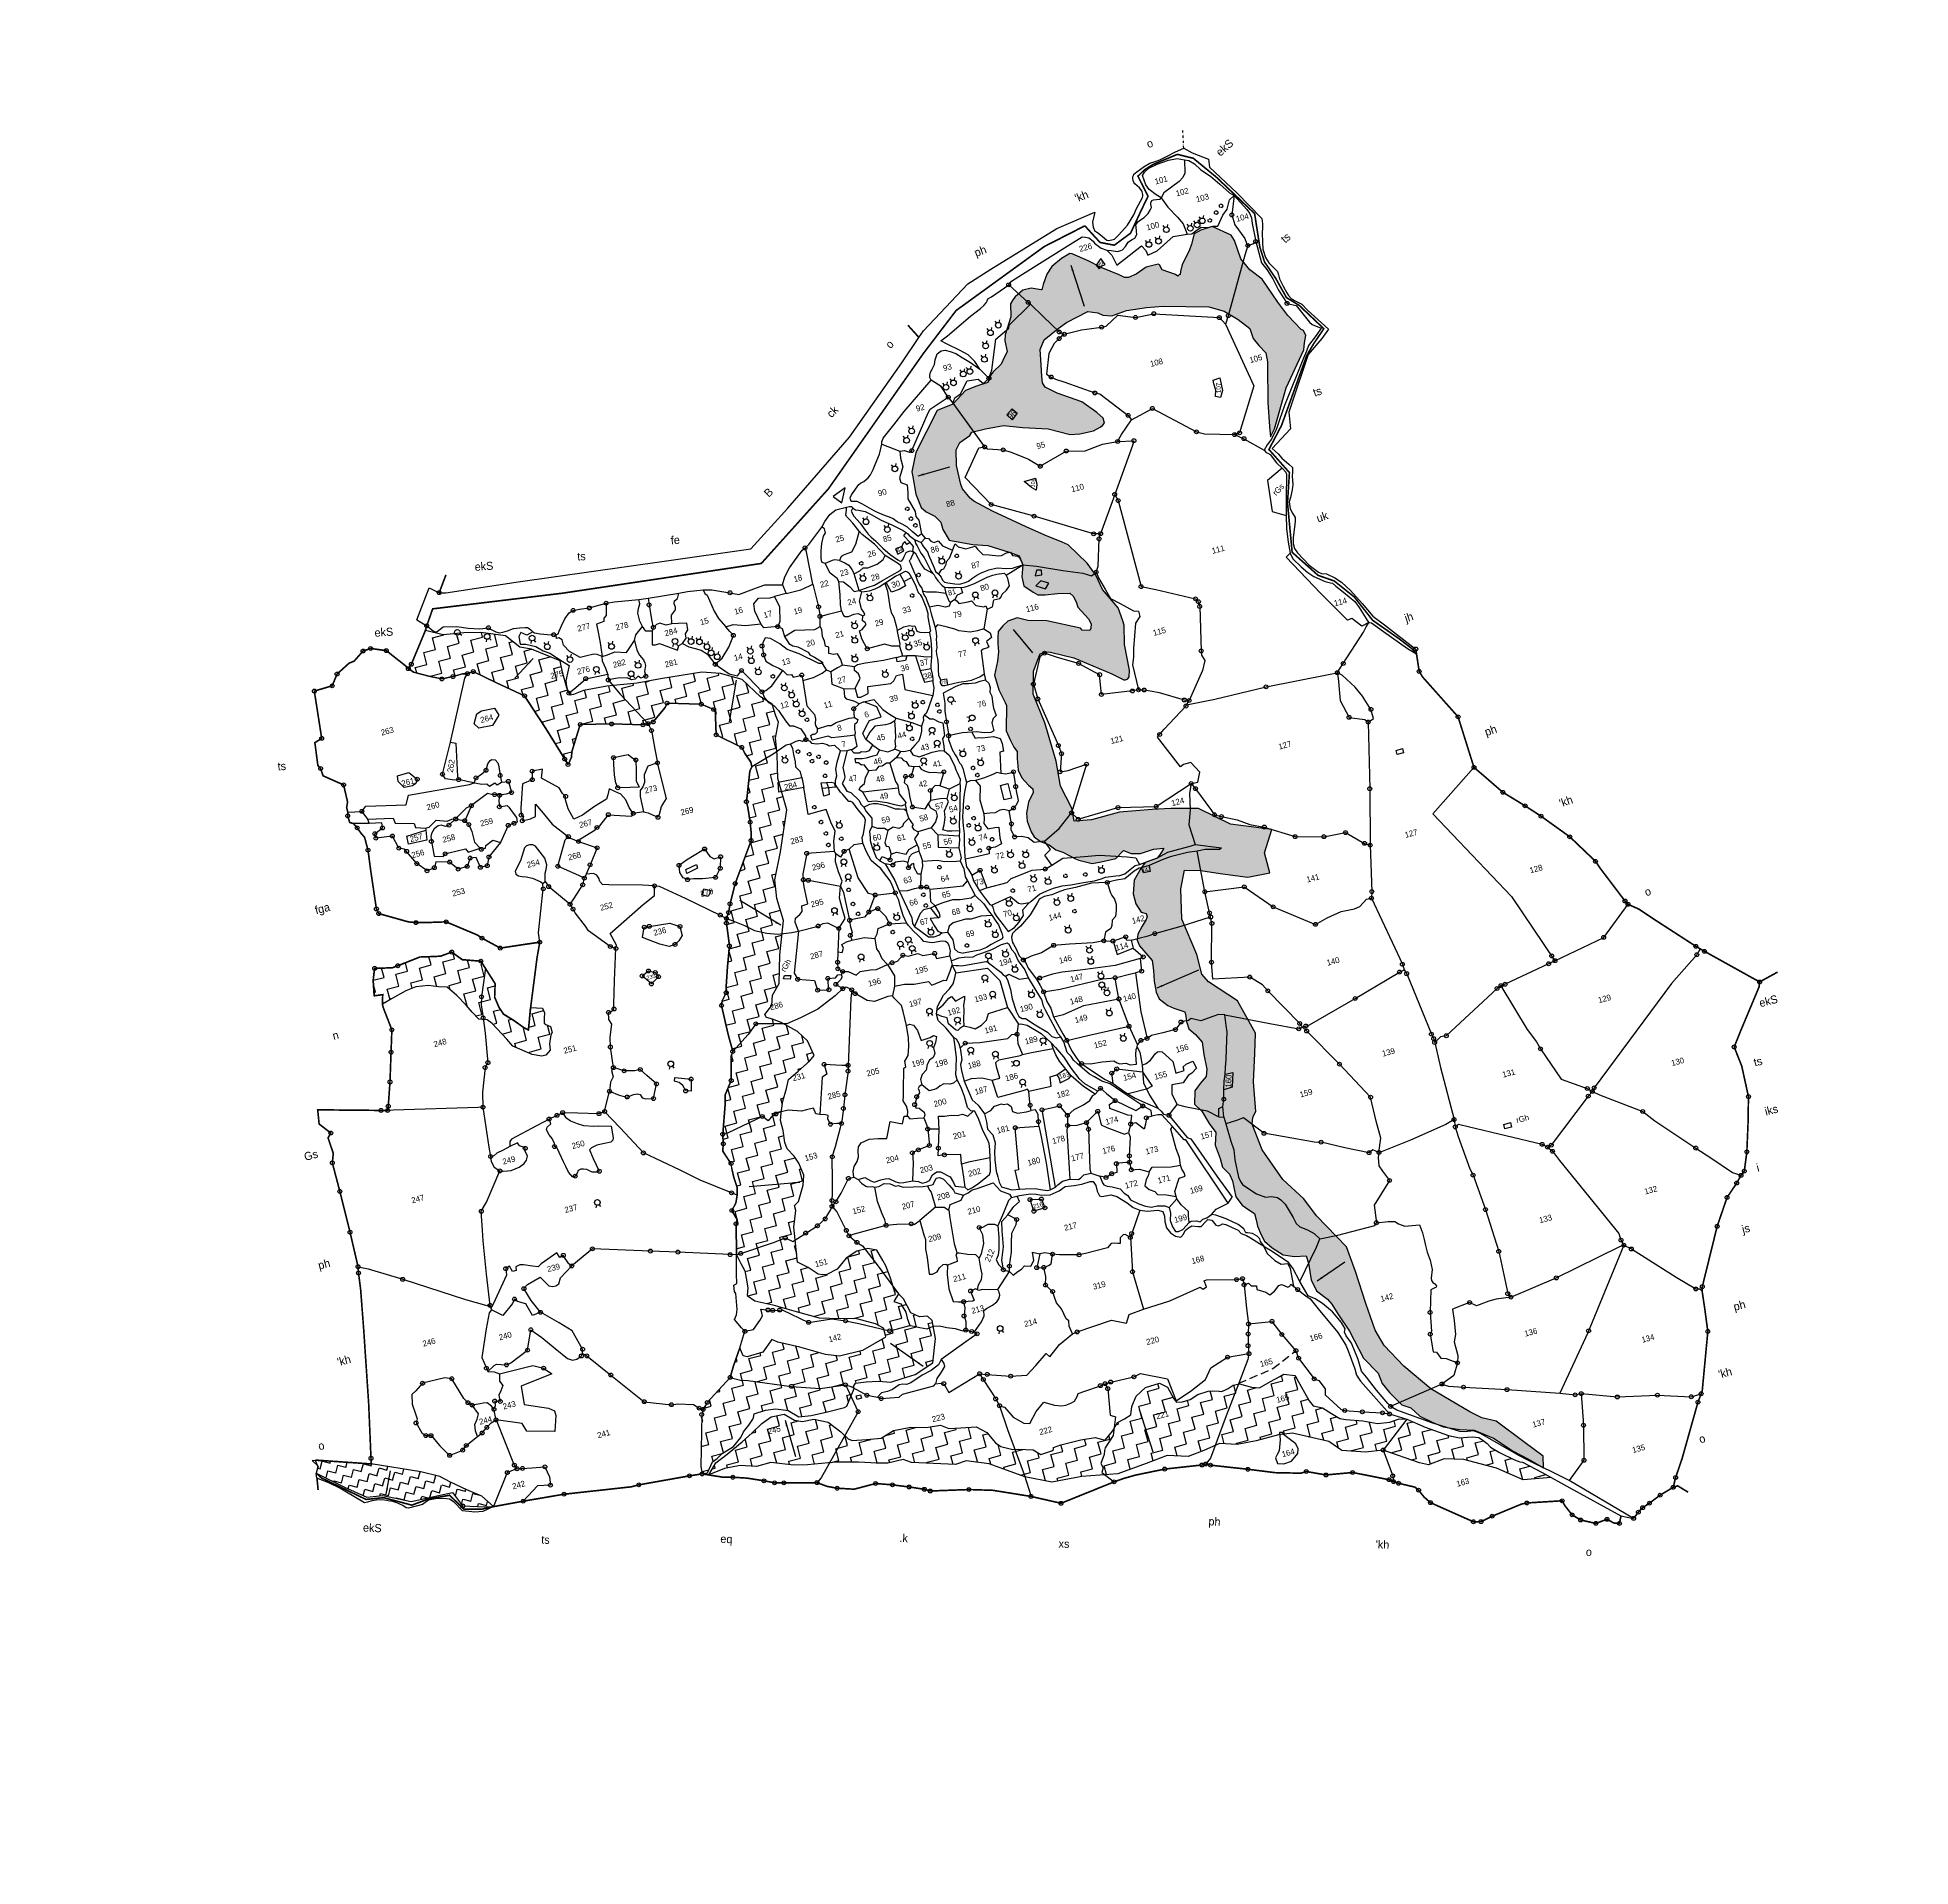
# Model space of a CAD drawing. Header units: metres. Extents: x 330208 to 336301, y 1796835 to 1802785.
import ezdxf
from ezdxf.enums import TextEntityAlignment as Align

# ---------------------------------------------------------------- set-up
doc = ezdxf.new("R2010")
doc.units = ezdxf.units.M
doc.header["$MEASUREMENT"] = 0
for name, pattern in [('ACAD_ISO02W100', [15, 12, -3]), ('DASHDOT', [25.4, 12.7, -6.35, 0, -6.35]), ('DIVIDE', [31.75, 12.7, -6.35, 0, -6.35, 0, -6.35]), ('HIDDEN', [0.375, 0.25, -0.125])]:
    doc.linetypes.add(name, pattern=pattern)
for name, color, linetype in [('OFF', 1, 'Continuous'), ('OTHERS', 1, 'Continuous'), ('POLY_HATCH', 12, 'Continuous'), ('POLY_PARCEL', 6, 'Continuous'), ('POLY_WATER', 4, 'Continuous'), ('SYM_ABADI', 1, 'Continuous'), ('SYM_ARROW', 1, 'Continuous'), ('SYM_STONE', 1, 'Continuous'), ('SYM_WELL', 1, 'Continuous'), ('TEXT_MAPIN', 7, 'Continuous'), ('TEXT_MAPOUT', 7, 'Continuous'), ('TEXT_PARCEL', 7, 'Continuous'), ('V_BOUND_LINE', 7, 'Continuous'), ('V_BOUND_STREAM_LINE', 7, 'DASHDOT'), ('V_DIVIDE_LINE', 7, 'DIVIDE')]:
    doc.layers.add(name, color=color, linetype=linetype)
doc.styles.get("Standard").update_dxf_attribs({"font": 'simplex.shx'})
doc.styles.add('TEXT_MAP', font='', dxfattribs={"height": 0.4})
doc.styles.get('TEXT_MAP').set_extended_font_data('Kruti Dev 050')
doc.dimstyles.get("Standard").update_dxf_attribs({"dimtxt": 0.18, "dimasz": 0.18, "dimexe": 0.18, "dimexo": 0.0625, "dimgap": 0.09, "dimtad": 0, "dimtih": 1, "dimtoh": 1, "dimdec": 4, "dimzin": 0, "dimdsep": 46, "dimtxsty": 'Standard', "dimcen": 0.09, "dimadec": 0, "dimazin": 0, "dimtfac": 1, "dimtdec": 4, "dimtofl": 0, "dimtmove": 0, "dimatfit": 3, "dimfxl": 0, "dimtolj": 1, "dimtzin": 0, "dimarcsym": 0})
pattern_1 = [(0, (2472.3993, 7146.2844), (3.75, 3.75), [3.75, -3.75]), (90, (2476.1493, 7146.2844), (-3.75, 3.75), [3.75, -3.75])]

# ---------------------------------------------------------------- blocks, each defined once
blk = doc.blocks.new('MOTWELL')
for points in [[(-0.15, 0.3), (-0.08, 0.15)], [(0.15, 0.3), (0.08, 0.15)]]:
    blk.add_lwpolyline(points)
blk.add_circle((0, 0), 0.174)
blk = doc.blocks.new('KACCHAWELL')
at = {"linetype": 'ACAD_ISO02W100', "ltscale": 0.03}
blk.add_circle((0, 0), 0.213, dxfattribs=at)
blk = doc.blocks.new('STONE')
blk.add_circle((0, 0), 0.0851)
blk = doc.blocks.new('GFG')
at = {"layer": 'POLY_HATCH'}
h = blk.add_hatch(dxfattribs=at)
h.set_pattern_fill('ZIGZAG', color=256, scale=30, style=0)
h.set_pattern_definition(pattern_1)
h.paths.add_polyline_path([(2864.68, 7204.85), (2865.48, 7208.42), (2860.82, 7214.24), (2854.23, 7222.5), (2850.22, 7224.7), (2847.11, 7227.41), (2837.25, 7237.33), (2831.07, 7246.27), (2826.78, 7253.97), (2825.36, 7259.27), (2824.58, 7267.92), (2824.07, 7278.26), (2823.29, 7286.34), (2816.82, 7297.96), (2814.36, 7304.04), (2809.7, 7311.46), (2805.82, 7321.93), (2804.85, 7330.38), (2805.69, 7332.46), (2806.98, 7333.88), (2808.67, 7342.92), (2811.25, 7351.32), (2813.06, 7357.26), (2810.22, 7368.32), (2803.1, 7376.33), (2801.68, 7379.18), (2801.81, 7385.38), (2800.12, 7397.08), (2802.19, 7406.25), (2804.77, 7411.55), (2809.61, 7410.16), (2815.12, 7407.67), (2823.14, 7404.44), (2829.99, 7403.93), (2829.99, 7410.39), (2833.98, 7416.81), (2822.1, 7421.58), (2813.83, 7428.81), (2805.55, 7431.01), (2799.86, 7432.17), (2789.9, 7433.98), (2780.97, 7433.85), (2775.67, 7434.89), (2776.06, 7438.89), (2774.38, 7446.38), (2775.02, 7454.13), (2774.76, 7466.5), (2773.47, 7475.93), (2775.41, 7482.78), (2777.74, 7486.13), (2778.77, 7487.43), (2780.06, 7487.56), (2780.84, 7487.56), (2782, 7487.17), (2788.47, 7483.55), (2798.56, 7475.8), (2801.67, 7473.09), (2802.18, 7472.96), (2802.96, 7473.09), (2803.48, 7473.6), (2804.12, 7475.54), (2804.64, 7483.55), (2806.06, 7489.36), (2806.06, 7490.75), (2805.68, 7495.01), (2802.44, 7501.73), (2801.54, 7506.51), (2799.98, 7510.77), (2795.72, 7517.75), (2794.16, 7519.04), (2789.51, 7522.53), (2784.59, 7526.4), (2775.79, 7533.74), (2771, 7538.26), (2770.23, 7539.43), (2768.67, 7542.79), (2768.42, 7544.21), (2768.67, 7550.28), (2769.84, 7554.93), (2771.52, 7556.87), (2775.01, 7558.16), (2775.92, 7558.93), (2780.19, 7558.93), (2785.88, 7558.42), (2791.44, 7556.35), (2798.94, 7553.9), (2805.02, 7550.54), (2808, 7549.89), (2812.26, 7549.76), (2814.59, 7550.28), (2815.37, 7550.67), (2816.14, 7551.18), (2816.14, 7552.73), (2814.72, 7554.93), (2811.1, 7559.32), (2804.37, 7563.84), (2801.27, 7566.56), (2800.88, 7568.11), (2801.14, 7570.04), (2801.92, 7573.6), (2802.82, 7578.26), (2804.76, 7580.84), (2809.81, 7583.04), (2812.78, 7584.2), (2820.03, 7585.75), (2822.87, 7584.59), (2824.16, 7583.55), (2826.88, 7582.65), (2831.67, 7583.04), (2837.87, 7582.39), (2842.92, 7581.49), (2856.46, 7577.61), (2860.73, 7575.16), (2864.22, 7571.54), (2866.94, 7567.92), (2867.2, 7564.69), (2868.36, 7562.11), (2869.79, 7559.4), (2869.66, 7556.56), (2869.4, 7555.65), (2866.55, 7544.44), (2865.12, 7537.2), (2864.61, 7533.98), (2866.42, 7536.04), (2873.14, 7547.41), (2881.44, 7557.31), (2882.22, 7559.38), (2883.13, 7561.44), (2882.87, 7563.12), (2882.22, 7563.64), (2879.37, 7568.81), (2877.43, 7573.59), (2874.59, 7581.73), (2871.61, 7585.47), (2869.8, 7589.42), (2869.41, 7595.37), (2868.77, 7597.3), (2863.85, 7601.31), (2860.1, 7601.18), (2857.9, 7600.53), (2856.22, 7597.69), (2855.06, 7595.88), (2851.82, 7592.39), (2850.79, 7590.46), (2850.53, 7589.55), (2850.14, 7589.55), (2849.62, 7589.29), (2849.11, 7589.94), (2845.48, 7592.39), (2845.1, 7594.07), (2844.71, 7594.33), (2840.96, 7594.46), (2837.34, 7593.17), (2834.82, 7592.76), (2833.65, 7593.02), (2832.23, 7594.32), (2827.44, 7597.93), (2824.08, 7600.9), (2819.94, 7604.26), (2819.17, 7604.52), (2816.32, 7603.75), (2812.83, 7602.07), (2810.76, 7600.13), (2808.82, 7597.42), (2808.04, 7595.87), (2807.78, 7595.99), (2804.94, 7597.29), (2802.35, 7597.29), (2799.51, 7595.87), (2798.6, 7595.22), (2797.57, 7594.19), (2796.66, 7590.31), (2793.56, 7585.4), (2792.91, 7583.59), (2792.78, 7580.23), (2790.77, 7577.86), (2790, 7576.96), (2787.02, 7575.28), (2786.24, 7574.63), (2784.56, 7572.56), (2780.94, 7572.3), (2777.32, 7571.92), (2772.41, 7568.82), (2767.23, 7568.17), (2757.53, 7557.32), (2754.9, 7551.83), (2754.78, 7550.28), (2754.26, 7544.86), (2754.78, 7540.47), (2755.94, 7538.79), (2758.27, 7536.85), (2759.56, 7534.52), (2759.56, 7532.2), (2760.6, 7528.58), (2761.5, 7528.06), (2767.32, 7525.35), (2771.72, 7523.93), (2777.56, 7520.25), (2780.28, 7518.31), (2780.66, 7515.34), (2779.37, 7511.85), (2779.24, 7509.01), (2781.57, 7506.43), (2782.73, 7505.27), (2784.93, 7504.62), (2788.68, 7504.1), (2792.43, 7503.2), (2793.21, 7502.04), (2793.6, 7500.1), (2793.73, 7498.42), (2795.92, 7494.07), (2796.31, 7492.39), (2795.92, 7491.1), (2795.4, 7490.46), (2793.2, 7491.23), (2792.81, 7491.88), (2783.37, 7496.79), (2777.68, 7498.34), (2774.71, 7500.02), (2771.73, 7499.76), (2769.79, 7498.72), (2767.98, 7497.43), (2767.46, 7495.62), (2766.95, 7493.81), (2766.56, 7491.36), (2765.52, 7488.65), (2763.45, 7484.64), (2763.58, 7479.99), (2764.49, 7475.73), (2764.62, 7474.69), (2763.97, 7472.11), (2763.32, 7470.04), (2762.51, 7467.12), (2763.03, 7464.15), (2763.55, 7461.7), (2764.2, 7460.15), (2763.68, 7457.95), (2763.42, 7456.92), (2763.03, 7454.46), (2763.55, 7451.88), (2764.97, 7449.17), (2765.88, 7447.74), (2765.75, 7446.58), (2763.55, 7444.13), (2762.13, 7441.03), (2761.74, 7438.57), (2762, 7435.01), (2762.51, 7433.33), (2764.07, 7431.39), (2766.39, 7429.71), (2767.95, 7427.78), (2769.89, 7426.48), (2773.12, 7423.51), (2774.03, 7422.87), (2777.78, 7420.8), (2780.49, 7420.54), (2785.15, 7420.41), (2788.12, 7422.22), (2790.16, 7420.64), (2793, 7419.99), (2797.14, 7420.25), (2800.37, 7419.73), (2799.34, 7418.7), (2798.43, 7417.92), (2797.53, 7417.28), (2793.65, 7416.89), (2791.84, 7415.47), (2788.99, 7412.5), (2787.57, 7408.49), (2787.57, 7405.26), (2788.47, 7402.42), (2789.9, 7401.65), (2789.9, 7400.61), (2789.38, 7399.84), (2787.7, 7398.16), (2785.76, 7396.09), (2785.11, 7394.41), (2785.37, 7392.47), (2787.94, 7387.09), (2787.55, 7383.99), (2786.9, 7380.76), (2786.64, 7377.4), (2787.03, 7375.08), (2789.1, 7372.5), (2790.65, 7371.2), (2793.63, 7369.27), (2793.63, 7367.84), (2793.37, 7366.17), (2793.5, 7363.84), (2795.05, 7361.64), (2796.49, 7358.82), (2795.98, 7354.95), (2795.72, 7350.43), (2794.94, 7348.23), (2792.61, 7346.68), (2790.42, 7344.87), (2789.25, 7340.87), (2790.93, 7338.28), (2792.1, 7334.02), (2793.39, 7330.79), (2792.23, 7327.04), (2792.61, 7322.65), (2792.61, 7319.94), (2794.17, 7317.23), (2794.55, 7315.03), (2794.26, 7310.03), (2795.56, 7307.06), (2797.11, 7305.12), (2798.53, 7303.57), (2798.53, 7301.5), (2798.4, 7299.57), (2798.79, 7296.72), (2799.31, 7294.53), (2801.12, 7291.94), (2803.83, 7288.97), (2807.07, 7287.55), (2810.56, 7286.91), (2810.69, 7284.45), (2810.17, 7279.28), (2810.94, 7275.57), (2813.53, 7272.21), (2814.44, 7270.4), (2815.47, 7267.04), (2817.54, 7260.97), (2819.61, 7251.8), (2822.84, 7246.12), (2823.23, 7242.76), (2824.65, 7239.53), (2827.39, 7234.82), (2829.85, 7233.27), (2831.79, 7230.04), (2835.03, 7227.32), (2838, 7225), (2842.66, 7222.93), (2846.93, 7221.64), (2852.05, 7217.7), (2856.97, 7212.28), (2860.85, 7208.66)])
h = blk.add_hatch(dxfattribs=at)
h.set_pattern_fill('ZIGZAG', color=256, scale=30, style=0)
h.set_pattern_definition(pattern_1)
h.paths.add_polyline_path([(2634.42, 7304.13), (2634.77, 7301.42), (2635.84, 7300.89), (2640.97, 7301), (2644.6, 7304.09), (2646.2, 7302.81), (2652.39, 7299.61), (2659.44, 7295.34), (2663.5, 7293.74), (2670.76, 7293.64), (2677.59, 7295.45), (2678.55, 7295.77), (2678.77, 7296.09), (2678.77, 7297.58), (2678.77, 7298.76), (2676.74, 7300.68), (2671.51, 7303.66), (2663.5, 7305.9), (2660.4, 7306.76), (2654.1, 7310.49), (2647.59, 7314.33), (2642.57, 7316.99), (2640.75, 7319.13), (2641.5, 7321.37), (2641.82, 7324.35), (2641.93, 7326.7), (2641.39, 7329.15), (2640.71, 7332.16), (2643.06, 7341.39), (2643.75, 7342.56), (2642.85, 7345.73), (2644.59, 7347.57), (2645.62, 7349.91), (2646.3, 7352.16), (2646.06, 7355.44), (2646.18, 7357.76), (2646.18, 7359.83), (2644.84, 7364.09), (2645.57, 7366.28), (2646.17, 7369.18), (2649.3, 7377.92), (2650.02, 7380.77), (2652.93, 7384.51), (2654.85, 7391.8), (2655.68, 7393.06), (2655.62, 7398.5), (2655.96, 7407.71), (2656.51, 7409.08), (2658.38, 7411.12), (2658.82, 7413.04), (2660.85, 7418.89), (2663, 7424.83), (2663.94, 7431.89), (2664.32, 7433.26), (2665.37, 7434.86), (2666.52, 7437.33), (2669.67, 7442.96), (2672.03, 7446.32), (2677.82, 7454.59), (2678.42, 7456.9), (2678.97, 7460.14), (2679.41, 7464.7), (2679.48, 7466.5), (2682.94, 7475.34), (2683.82, 7476.55), (2683.88, 7477.92), (2682.89, 7480.94), (2682.39, 7483.07), (2675.74, 7488.84), (2676.95, 7494.17), (2677.28, 7495.65), (2677, 7496.62), (2673.7, 7499.15), (2670.18, 7500.24), (2663.58, 7502.17), (2662.7, 7501.07), (2657.94, 7497.66), (2656.29, 7497.55), (2654.7, 7497.61), (2645.4, 7500.35), (2636.02, 7502.67), (2631.35, 7495.2), (2630.8, 7493.6), (2629.2, 7491.68), (2628.65, 7493.55), (2625.46, 7504.15), (2623.04, 7511.29), (2621.66, 7515.61), (2614.29, 7521.76), (2608.27, 7526.89), (2606.35, 7526.73), (2604.86, 7527.06), (2601.84, 7527), (2598.32, 7527.17), (2595.07, 7528.82), (2590.37, 7531.48), (2589.14, 7532.89), (2590.37, 7533.96), (2595.69, 7540.91), (2597.24, 7542.95), (2602.22, 7540.22), (2608.46, 7539.18), (2613.66, 7537.93), (2620.73, 7535.03), (2624.06, 7530.46), (2627.38, 7529), (2635.08, 7523.19), (2634.87, 7519.66), (2634.87, 7514.67), (2635.28, 7512.18), (2636.32, 7512.18), (2639.65, 7512.6), (2646.93, 7511.97), (2656.28, 7510.52), (2663.56, 7509.9), (2676.45, 7508.65), (2681.86, 7506.78), (2687.89, 7503.25), (2691.96, 7496.66), (2694.87, 7493.55), (2695.08, 7489.81), (2695.29, 7487.73), (2693.21, 7483.16), (2692.38, 7478.18), (2690.71, 7470.91), (2690.92, 7460.94), (2685.72, 7448.89), (2681.77, 7441), (2680.91, 7435.25), (2681.12, 7428.19), (2677.37, 7418.23), (2674.88, 7409.71), (2671.97, 7406.8), (2670.93, 7403.69), (2668.23, 7401.61), (2668.43, 7400.57), (2670.1, 7399.53), (2672.38, 7397.87), (2676.54, 7393.93), (2678.83, 7390.4), (2679.66, 7385.41), (2677.79, 7384.17), (2673.63, 7382.09), (2670.06, 7380.31), (2668.81, 7377.81), (2666.74, 7374.28), (2665.28, 7370.96), (2664.45, 7368.68), (2664.45, 7365.56), (2664.03, 7361.82), (2664.24, 7359.75), (2665.7, 7357.05), (2666.53, 7354.55), (2667.15, 7350.61), (2666.11, 7347.7), (2663.41, 7343.13), (2661.95, 7342.3), (2661.95, 7340.64), (2660.08, 7335.86), (2658.39, 7325.14), (2661.1, 7322.65), (2663.59, 7319.95), (2664.84, 7319.33), (2666.09, 7319.12), (2669.62, 7319.95), (2673.15, 7322.44), (2676.9, 7323.69), (2680.43, 7323.69), (2682.93, 7322.44), (2683.97, 7318.91), (2684.38, 7317.04), (2684.8, 7313.3), (2685.01, 7309.57), (2687.09, 7305.83), (2688.13, 7301.05), (2690.41, 7299.18), (2692.91, 7298.77), (2693.95, 7297.11), (2693.53, 7291.5), (2690.83, 7284.44), (2684.59, 7282.36), (2680.43, 7282.15), (2676.69, 7281.94), (2673.15, 7283.19), (2669.41, 7284.02), (2666.09, 7284.44), (2665.25, 7283.61), (2665.25, 7282.98), (2661.72, 7278.31), (2660.89, 7278.1), (2655.48, 7278.1), (2650.29, 7278.31), (2646.54, 7278.93), (2643.84, 7281.63), (2640.31, 7283.09), (2637.19, 7283.5), (2633.44, 7283.3), (2633.03, 7282.26), (2632.61, 7281.84), (2630.95, 7280.39), (2628.87, 7278.73), (2627.62, 7277.27), (2624.71, 7275.2), (2620.76, 7273.95), (2618.89, 7272.91), (2617.23, 7272.29), (2614.94, 7269.38), (2613.19, 7269.49), (2613.39, 7271.83), (2617.77, 7287.25), (2618.59, 7288.64), (2619.62, 7289.5), (2620.35, 7290.37), (2629.17, 7296.06), (2631.06, 7299.24)])
h = blk.add_hatch(dxfattribs=at)
h.set_pattern_fill('ZIGZAG', color=256, scale=30, style=0)
h.set_pattern_definition(pattern_1)
h.paths.add_polyline_path([(2598.88, 7422.19), (2602.39, 7420.98), (2602.57, 7419.52), (2602.03, 7417.88), (2601.66, 7416.43), (2602.03, 7415.88), (2603.3, 7414.97), (2603.3, 7412.97), (2602.76, 7412.42), (2601.66, 7409.87), (2601.3, 7407.87), (2599.66, 7406.77), (2598.38, 7406.77), (2595.65, 7408.05), (2590.54, 7412.06), (2589.26, 7414.61), (2586.16, 7420.43), (2584.89, 7421.89), (2582.52, 7422.8), (2581.06, 7425.35), (2579.78, 7427.9), (2577.78, 7431.54), (2575.59, 7434.82), (2573.03, 7435.55), (2570.12, 7436.83), (2566.29, 7437.37), (2563.01, 7437.01), (2558.08, 7435.73), (2554.9, 7434.87), (2555.76, 7437.65), (2553.16, 7437.99), (2554.03, 7442.67), (2555.42, 7446.13), (2560.79, 7444.92), (2562.53, 7445.09), (2569.81, 7445.96), (2573.63, 7445.09), (2576.05, 7444.57), (2579.7, 7444.92), (2582.3, 7441.8), (2587.67, 7439.9), (2590.16, 7432.05), (2588.95, 7428.1), (2589.44, 7424.74), (2590.24, 7422.35), (2592.81, 7419.66), (2595.32, 7416.6), (2596.43, 7415.64)])
h = blk.add_hatch(dxfattribs=at)
h.set_pattern_fill('ZIGZAG', color=256, scale=20, angle=330, style=0)
h.set_pattern_definition([(330, (2472.3993, 7146.2844), (3.415064, 0.915064), [2.5, -2.5]), (60, (2474.5644, 7145.0344), (-0.915064, 3.415064), [2.5, -2.5])])
h.paths.add_polyline_path([(2515.29, 7298.57), (2529.43, 7292.27), (2534.8, 7289.37), (2537.49, 7286.91), (2541.74, 7283.33), (2545.77, 7280.21), (2548.35, 7276.19), (2545.79, 7276.79), (2539.24, 7278.81), (2537.32, 7283.66), (2532.85, 7283.88), (2524.25, 7284.23), (2516.3, 7288.26), (2511.36, 7289.03), (2505.51, 7293.72), (2498.1, 7300.22), (2499.32, 7302.11), (2497.95, 7304.28)])
h = blk.add_hatch(dxfattribs=at)
h.set_pattern_fill('ZIGZAG', color=256, scale=30, style=0)
h.set_pattern_definition(pattern_1)
h.paths.add_polyline_path([(2866.14, 7201.42), (2857.59, 7202.91), (2850.58, 7208.54), (2841.53, 7213.66), (2835.72, 7215.36), (2830.6, 7214.85), (2828.03, 7216.22), (2818.22, 7222.85), (2812.83, 7223.55), (2805.83, 7225.94), (2802.75, 7229.7), (2792.5, 7234.99), (2788.23, 7235.67), (2781.05, 7235.67), (2775.08, 7236.01), (2769.95, 7237.72), (2764.65, 7236.86), (2759.53, 7236.35), (2753.38, 7238.23), (2746.45, 7237.55), (2737.22, 7236.7), (2726.29, 7238.75), (2716.89, 7239.43), (2709.21, 7243.18), (2699.64, 7249.84), (2692.98, 7252.57), (2689.56, 7252.23), (2676.58, 7256.32), (2674.26, 7257.88), (2669.48, 7258.05), (2666.23, 7258.91), (2660.76, 7260.61), (2653.93, 7262.49), (2645.39, 7263.85), (2641.29, 7264.88), (2634.63, 7267.44), (2630.01, 7267.44), (2625.23, 7268.97), (2620.28, 7269.31), (2615.16, 7268.62), (2618.15, 7271.74), (2622.26, 7273.41), (2627.7, 7275.85), (2631.36, 7277.84), (2635.02, 7279.84), (2638.35, 7281.06), (2642.35, 7280.84), (2645.02, 7278.18), (2647.24, 7277.18), (2650.79, 7276.96), (2654.9, 7274.96), (2657.89, 7271.08), (2659.56, 7268.42), (2660.56, 7267.64), (2664.89, 7266.75), (2669.37, 7265.98), (2673.7, 7267.31), (2679.14, 7266.97), (2683.7, 7265.64), (2688.14, 7265.2), (2690.36, 7263.54), (2694.02, 7262.76), (2698.68, 7261.87), (2701.35, 7259.32), (2703.17, 7255.63), (2704.5, 7254.08), (2707.83, 7252.19), (2709.49, 7251.86), (2713.82, 7250.53), (2715.82, 7248.54), (2719.38, 7248.76), (2719.93, 7248.98), (2720.15, 7249.64), (2722.48, 7249.87), (2728.81, 7249.76), (2733.36, 7249.31), (2736.14, 7247.76), (2738.95, 7249.87), (2741.17, 7252.08), (2743.5, 7252.53), (2745.72, 7253.3), (2746.72, 7255.63), (2748.83, 7258.4), (2752.27, 7260.29), (2756.82, 7260.4), (2758.82, 7258.63), (2759.87, 7254.63), (2760.31, 7253.41), (2762.2, 7253.07), (2764.64, 7253.18), (2767.31, 7254.07), (2770.64, 7254.18), (2771.97, 7253.96), (2773.97, 7253.3), (2774.74, 7253.07), (2776.41, 7253.3), (2776.85, 7253.41), (2778.63, 7254.07), (2780.63, 7253.96), (2783.96, 7251.96), (2786.29, 7251.19), (2790.07, 7252.19), (2793.17, 7252.96), (2794.62, 7253.3), (2797.73, 7252.08), (2798.06, 7250.86), (2800.09, 7243.4), (2800.87, 7241.52), (2803.43, 7240.19), (2805.76, 7237.86), (2807.76, 7235.64), (2809.53, 7234.86), (2814.53, 7233.2), (2818.64, 7231.2), (2822.41, 7230.65), (2825.41, 7230.87), (2827.78, 7230.22), (2832.53, 7226.4), (2838.9, 7221.97), (2841.98, 7220.47), (2844.39, 7220.05), (2845.78, 7219.8), (2847.78, 7219.08), (2848.8, 7217.81), (2849.71, 7216.55), (2850.49, 7215.22), (2852.75, 7212.89), (2856.61, 7209.57), (2858.12, 7208.55), (2858.84, 7208.19), (2863.91, 7203.54)])
at = {"layer": 'OFF'}
for points in [[(2817.29, 7613.03), (2829.92, 7614.86)], [(2595.5, 7546.79), (2601.75, 7555.32)], [(2752.89, 7532.64), (2753.6, 7531.06)], [(2729.83, 7520.62), (2730.53, 7520.05)], [(2774.88, 7513.63), (2780.59, 7515.38)], [(2760.47, 7485.92), (2760.39, 7483.94)], [(2726.63, 7453.1), (2726.51, 7451.04)], [(2816.62, 7414.99), (2817.55, 7415.26)], [(2727.45, 7411.96), (2729.19, 7411.67)], [(2727.99, 7404.51), (2727.97, 7402.74)], [(2727.96, 7401.48), (2728.45, 7398.88)], [(2791.45, 7308.72), (2793.11, 7310.16)], [(2497.99, 7298.64), (2498.1, 7300.22)], [(2883.97, 7184.43), (2887.55, 7182.69)]]:
    blk.add_lwpolyline(points, dxfattribs=at)
at = {"layer": 'OTHERS'}
blk.add_lwpolyline([(2776.71, 7356.69), (2775.77, 7351.32), (2776.52, 7347.18), (2778, 7342.58)], dxfattribs=at)
at = {"layer": 'POLY_HATCH'}
blk.add_lwpolyline([(2864.68, 7204.85), (2865.48, 7208.42), (2860.82, 7214.24), (2854.23, 7222.5), (2850.22, 7224.7), (2847.11, 7227.41), (2837.25, 7237.33), (2831.07, 7246.27), (2826.78, 7253.97), (2825.36, 7259.27), (2824.58, 7267.92), (2824.07, 7278.26), (2823.29, 7286.34), (2816.82, 7297.96), (2814.36, 7304.04), (2809.7, 7311.46), (2805.82, 7321.93), (2804.85, 7330.38), (2805.69, 7332.46), (2806.98, 7333.88), (2808.67, 7342.92), (2811.25, 7351.32), (2813.06, 7357.26), (2810.22, 7368.32), (2803.1, 7376.33), (2801.68, 7379.18), (2801.81, 7385.38), (2800.12, 7397.08), (2802.19, 7406.25), (2804.77, 7411.55), (2809.61, 7410.16), (2815.12, 7407.67), (2823.14, 7404.44), (2829.99, 7403.93), (2829.99, 7410.39), (2833.98, 7416.81), (2822.1, 7421.58), (2813.83, 7428.81), (2805.55, 7431.01), (2799.86, 7432.17), (2789.9, 7433.98), (2780.97, 7433.85), (2775.67, 7434.89), (2776.06, 7438.89), (2774.38, 7446.38), (2775.02, 7454.13), (2774.76, 7466.5), (2773.47, 7475.93), (2775.41, 7482.78), (2777.74, 7486.13), (2778.77, 7487.43), (2780.06, 7487.56), (2780.84, 7487.56), (2782, 7487.17), (2788.47, 7483.55), (2798.56, 7475.8), (2801.67, 7473.09), (2802.18, 7472.96), (2802.96, 7473.09), (2803.48, 7473.6), (2804.12, 7475.54), (2804.64, 7483.55), (2806.06, 7489.36), (2806.06, 7490.75), (2805.68, 7495.01), (2802.44, 7501.73), (2801.54, 7506.51), (2799.98, 7510.77), (2795.72, 7517.75), (2794.16, 7519.04), (2789.51, 7522.53), (2784.59, 7526.4), (2775.79, 7533.74), (2771, 7538.26), (2770.23, 7539.43), (2768.67, 7542.79), (2768.42, 7544.21), (2768.67, 7550.28), (2769.84, 7554.93), (2771.52, 7556.87), (2775.01, 7558.16), (2775.92, 7558.93), (2780.19, 7558.93), (2785.88, 7558.42), (2791.44, 7556.35), (2798.94, 7553.9), (2805.02, 7550.54), (2808, 7549.89), (2812.26, 7549.76), (2814.59, 7550.28), (2815.37, 7550.67), (2816.14, 7551.18), (2816.14, 7552.73), (2814.72, 7554.93), (2811.1, 7559.32), (2804.37, 7563.84), (2801.27, 7566.56), (2800.88, 7568.11), (2801.14, 7570.04), (2801.92, 7573.6), (2802.82, 7578.26), (2804.76, 7580.84), (2809.81, 7583.04), (2812.78, 7584.2), (2820.03, 7585.75), (2822.87, 7584.59), (2824.16, 7583.55), (2826.88, 7582.65), (2831.67, 7583.04), (2837.87, 7582.39), (2842.92, 7581.49), (2856.46, 7577.61), (2860.73, 7575.16), (2864.22, 7571.54), (2866.94, 7567.92), (2867.2, 7564.69), (2868.36, 7562.11), (2869.79, 7559.4), (2869.66, 7556.56), (2869.4, 7555.65), (2866.55, 7544.44), (2865.12, 7537.2), (2864.61, 7533.98), (2866.42, 7536.04), (2873.14, 7547.41), (2881.44, 7557.31), (2882.22, 7559.38), (2883.13, 7561.44), (2882.87, 7563.12), (2882.22, 7563.64), (2879.37, 7568.81), (2877.43, 7573.59), (2874.59, 7581.73), (2871.61, 7585.47), (2869.8, 7589.42), (2869.41, 7595.37), (2868.77, 7597.3), (2863.85, 7601.31), (2860.1, 7601.18), (2857.9, 7600.53), (2856.22, 7597.69), (2855.06, 7595.88), (2851.82, 7592.39), (2850.79, 7590.46), (2850.53, 7589.55), (2850.14, 7589.55), (2849.62, 7589.29), (2849.11, 7589.94), (2845.48, 7592.39), (2845.1, 7594.07), (2844.71, 7594.33), (2840.96, 7594.46), (2837.34, 7593.17), (2834.82, 7592.76), (2833.65, 7593.02), (2832.23, 7594.32), (2827.44, 7597.93), (2824.08, 7600.9), (2819.94, 7604.26), (2819.17, 7604.52), (2816.32, 7603.75), (2812.83, 7602.07), (2810.76, 7600.13), (2808.82, 7597.42), (2808.04, 7595.87), (2807.78, 7595.99), (2804.94, 7597.29), (2802.35, 7597.29), (2799.51, 7595.87), (2798.6, 7595.22), (2797.57, 7594.19), (2796.66, 7590.31), (2793.56, 7585.4), (2792.91, 7583.59), (2792.78, 7580.23), (2790.77, 7577.86), (2790, 7576.96), (2787.02, 7575.28), (2786.24, 7574.63), (2784.56, 7572.56), (2780.94, 7572.3), (2777.32, 7571.92), (2772.41, 7568.82), (2767.23, 7568.17), (2757.53, 7557.32), (2754.9, 7551.83), (2754.78, 7550.28), (2754.26, 7544.86), (2754.78, 7540.47), (2755.94, 7538.79), (2758.27, 7536.85), (2759.56, 7534.52), (2759.56, 7532.2), (2760.6, 7528.58), (2761.5, 7528.06), (2767.32, 7525.35), (2771.72, 7523.93), (2777.56, 7520.25), (2780.28, 7518.31), (2780.66, 7515.34), (2779.37, 7511.85), (2779.24, 7509.01), (2781.57, 7506.43), (2782.73, 7505.27), (2784.93, 7504.62), (2788.68, 7504.1), (2792.43, 7503.2), (2793.21, 7502.04), (2793.6, 7500.1), (2793.73, 7498.42), (2795.92, 7494.07), (2796.31, 7492.39), (2795.92, 7491.1), (2795.4, 7490.46), (2793.2, 7491.23), (2792.81, 7491.88), (2783.37, 7496.79), (2777.68, 7498.34), (2774.71, 7500.02), (2771.73, 7499.76), (2769.79, 7498.72), (2767.98, 7497.43), (2767.46, 7495.62), (2766.95, 7493.81), (2766.56, 7491.36), (2765.52, 7488.65), (2763.45, 7484.64), (2763.58, 7479.99), (2764.49, 7475.73), (2764.62, 7474.69), (2763.97, 7472.11), (2763.32, 7470.04), (2762.51, 7467.12), (2763.03, 7464.15), (2763.55, 7461.7), (2764.2, 7460.15), (2763.68, 7457.95), (2763.42, 7456.92), (2763.03, 7454.46), (2763.55, 7451.88), (2764.97, 7449.17), (2765.88, 7447.74), (2765.75, 7446.58), (2763.55, 7444.13), (2762.13, 7441.03), (2761.74, 7438.57), (2762, 7435.01), (2762.51, 7433.33), (2764.07, 7431.39), (2766.39, 7429.71), (2767.95, 7427.78), (2769.89, 7426.48), (2773.12, 7423.51), (2774.03, 7422.87), (2777.78, 7420.8), (2780.49, 7420.54), (2785.15, 7420.41), (2788.12, 7422.22), (2790.16, 7420.64), (2793, 7419.99), (2797.14, 7420.25), (2800.37, 7419.73), (2799.34, 7418.7), (2798.43, 7417.92), (2797.53, 7417.28), (2793.65, 7416.89), (2791.84, 7415.47), (2788.99, 7412.5), (2787.57, 7408.49), (2787.57, 7405.26), (2788.47, 7402.42), (2789.9, 7401.65), (2789.9, 7400.61), (2789.38, 7399.84), (2787.7, 7398.16), (2785.76, 7396.09), (2785.11, 7394.41), (2785.37, 7392.47), (2787.94, 7387.09), (2787.55, 7383.99), (2786.9, 7380.76), (2786.64, 7377.4), (2787.03, 7375.08), (2789.1, 7372.5), (2790.65, 7371.2), (2793.63, 7369.27), (2793.63, 7367.84), (2793.37, 7366.17), (2793.5, 7363.84), (2795.05, 7361.64), (2796.49, 7358.82), (2795.98, 7354.95), (2795.72, 7350.43), (2794.94, 7348.23), (2792.61, 7346.68), (2790.42, 7344.87), (2789.25, 7340.87), (2790.93, 7338.28), (2792.1, 7334.02), (2793.39, 7330.79), (2792.23, 7327.04), (2792.61, 7322.65), (2792.61, 7319.94), (2794.17, 7317.23), (2794.55, 7315.03), (2794.26, 7310.03), (2795.56, 7307.06), (2797.11, 7305.12), (2798.53, 7303.57), (2798.53, 7301.5), (2798.4, 7299.57), (2798.79, 7296.72), (2799.31, 7294.53), (2801.12, 7291.94), (2803.83, 7288.97), (2807.07, 7287.55), (2810.56, 7286.91), (2810.69, 7284.45), (2810.17, 7279.28), (2810.94, 7275.57), (2813.53, 7272.21), (2814.44, 7270.4), (2815.47, 7267.04), (2817.54, 7260.97), (2819.61, 7251.8), (2822.84, 7246.12), (2823.23, 7242.76), (2824.65, 7239.53), (2827.39, 7234.82), (2829.85, 7233.27), (2831.79, 7230.04), (2835.03, 7227.32), (2838, 7225), (2842.66, 7222.93), (2846.93, 7221.64), (2852.05, 7217.7), (2856.97, 7212.28), (2860.85, 7208.66), (2864.68, 7204.85)], dxfattribs=at)
for points in [[(2640.71, 7332.16), (2641.39, 7329.15), (2641.93, 7326.7), (2641.82, 7324.35), (2641.5, 7321.37), (2640.75, 7319.13), (2642.57, 7316.99), (2647.59, 7314.33), (2654.1, 7310.49), (2660.4, 7306.76), (2663.5, 7305.9), (2671.51, 7303.66), (2676.74, 7300.68), (2678.77, 7298.76), (2678.77, 7297.58), (2678.77, 7296.09), (2678.55, 7295.77), (2677.59, 7295.45), (2670.76, 7293.64), (2663.5, 7293.74), (2659.44, 7295.34), (2652.39, 7299.61), (2646.2, 7302.81), (2644.6, 7304.09), (2640.97, 7301), (2635.84, 7300.89), (2634.77, 7301.42), (2634.42, 7304.13), (2631.06, 7299.24), (2629.17, 7296.06), (2620.35, 7290.37), (2619.62, 7289.5), (2618.59, 7288.64), (2617.77, 7287.25), (2613.39, 7271.83), (2613.19, 7269.49), (2614.94, 7269.38), (2617.23, 7272.29), (2618.89, 7272.91), (2620.76, 7273.95), (2624.71, 7275.2), (2627.62, 7277.27), (2628.87, 7278.73), (2630.95, 7280.39), (2632.61, 7281.84), (2633.03, 7282.26), (2633.44, 7283.3), (2637.19, 7283.5), (2640.31, 7283.09), (2643.84, 7281.63), (2646.54, 7278.93), (2650.29, 7278.31), (2655.48, 7278.1), (2660.89, 7278.1), (2661.72, 7278.31), (2665.25, 7282.98), (2665.25, 7283.61), (2666.09, 7284.44), (2669.41, 7284.02), (2673.15, 7283.19), (2676.69, 7281.94), (2680.43, 7282.15), (2684.59, 7282.36), (2690.83, 7284.44), (2693.53, 7291.5), (2693.95, 7297.11), (2692.91, 7298.77), (2690.41, 7299.18), (2688.13, 7301.05), (2687.09, 7305.83), (2685.01, 7309.57), (2684.8, 7313.3), (2684.38, 7317.04), (2683.97, 7318.91), (2682.93, 7322.44), (2680.43, 7323.69), (2676.9, 7323.69), (2673.15, 7322.44), (2669.62, 7319.95), (2666.09, 7319.12), (2664.84, 7319.33), (2663.59, 7319.95), (2661.1, 7322.65), (2658.39, 7325.14), (2660.08, 7335.86), (2661.95, 7340.64), (2661.95, 7342.3), (2663.41, 7343.13), (2666.11, 7347.7), (2667.15, 7350.61), (2666.53, 7354.55), (2665.7, 7357.05), (2664.24, 7359.75), (2664.03, 7361.82), (2664.45, 7365.56), (2664.45, 7368.68), (2665.28, 7370.96), (2666.74, 7374.28), (2668.81, 7377.81), (2670.06, 7380.31), (2673.63, 7382.09), (2677.79, 7384.17), (2679.66, 7385.41), (2678.83, 7390.4), (2676.54, 7393.93), (2672.38, 7397.87), (2670.1, 7399.53), (2668.43, 7400.57), (2668.23, 7401.61), (2670.93, 7403.69), (2671.97, 7406.8), (2674.88, 7409.71), (2677.37, 7418.23), (2681.12, 7428.19), (2680.91, 7435.25), (2681.77, 7441), (2685.72, 7448.89), (2690.92, 7460.94), (2690.71, 7470.91), (2692.38, 7478.18), (2693.21, 7483.16), (2695.29, 7487.73), (2695.08, 7489.81), (2694.87, 7493.55), (2691.96, 7496.66), (2687.89, 7503.25), (2681.86, 7506.78), (2676.45, 7508.65), (2663.56, 7509.9), (2656.28, 7510.52), (2646.93, 7511.97), (2639.65, 7512.6), (2636.32, 7512.18), (2635.28, 7512.18), (2634.87, 7514.67), (2634.87, 7519.66), (2635.08, 7523.19), (2627.38, 7529), (2624.06, 7530.46), (2620.73, 7535.03), (2613.66, 7537.93), (2608.46, 7539.18), (2602.22, 7540.22), (2597.24, 7542.95), (2595.69, 7540.91), (2590.37, 7533.96), (2589.14, 7532.89), (2590.37, 7531.48), (2595.07, 7528.82), (2598.32, 7527.17), (2601.84, 7527), (2604.86, 7527.06), (2606.35, 7526.73), (2608.27, 7526.89), (2614.29, 7521.76), (2621.66, 7515.61), (2623.04, 7511.29), (2625.46, 7504.15), (2628.65, 7493.55), (2629.2, 7491.68), (2630.8, 7493.6), (2631.35, 7495.2), (2636.02, 7502.67), (2645.4, 7500.35), (2654.7, 7497.61), (2656.29, 7497.55), (2657.94, 7497.66), (2662.7, 7501.07), (2663.58, 7502.17), (2670.18, 7500.24), (2673.7, 7499.15), (2677, 7496.62), (2677.28, 7495.65), (2676.95, 7494.17), (2675.74, 7488.84), (2682.39, 7483.07), (2682.89, 7480.94), (2683.88, 7477.92), (2683.82, 7476.55), (2682.94, 7475.34), (2679.48, 7466.5), (2679.41, 7464.7), (2678.97, 7460.14), (2678.42, 7456.9), (2677.82, 7454.59), (2672.03, 7446.32), (2669.67, 7442.96), (2666.52, 7437.33), (2665.37, 7434.86), (2664.32, 7433.26), (2663.94, 7431.89), (2663, 7424.83), (2660.85, 7418.89), (2658.82, 7413.04), (2658.38, 7411.12), (2656.51, 7409.08), (2655.96, 7407.71), (2655.62, 7398.5), (2655.68, 7393.06), (2654.85, 7391.8), (2652.93, 7384.51), (2650.02, 7380.77), (2649.3, 7377.92), (2646.17, 7369.18), (2645.57, 7366.28), (2644.84, 7364.09), (2646.18, 7359.83), (2646.18, 7357.76), (2646.06, 7355.44), (2646.3, 7352.16), (2645.62, 7349.91), (2644.59, 7347.57), (2642.85, 7345.73), (2643.75, 7342.56), (2643.06, 7341.39)], [(2598.88, 7422.19), (2602.39, 7420.98), (2602.57, 7419.52), (2602.03, 7417.88), (2601.66, 7416.43), (2602.03, 7415.88), (2603.3, 7414.97), (2603.3, 7412.97), (2602.76, 7412.42), (2601.66, 7409.87), (2601.3, 7407.87), (2599.66, 7406.77), (2598.38, 7406.77), (2595.65, 7408.05), (2590.54, 7412.06), (2589.26, 7414.61), (2586.16, 7420.43), (2584.89, 7421.89), (2582.52, 7422.8), (2581.06, 7425.35), (2579.78, 7427.9), (2577.78, 7431.54), (2575.59, 7434.82), (2573.03, 7435.55), (2570.12, 7436.83), (2566.29, 7437.37), (2563.01, 7437.01), (2558.08, 7435.73), (2554.9, 7434.87), (2555.76, 7437.65), (2553.16, 7437.99), (2554.03, 7442.67), (2555.42, 7446.13), (2560.79, 7444.92), (2562.53, 7445.09), (2569.81, 7445.96), (2573.63, 7445.09), (2576.05, 7444.57), (2579.7, 7444.92), (2582.3, 7441.8), (2587.67, 7439.9), (2590.16, 7432.05), (2588.95, 7428.1), (2589.44, 7424.74), (2590.24, 7422.35), (2592.81, 7419.66), (2595.32, 7416.6), (2596.43, 7415.64)], [(2515.29, 7298.57), (2497.95, 7304.28), (2499.32, 7302.11), (2498.1, 7300.22), (2505.51, 7293.72), (2511.36, 7289.03), (2516.3, 7288.26), (2524.25, 7284.23), (2532.85, 7283.88), (2537.32, 7283.66), (2539.24, 7278.81), (2545.79, 7276.79), (2548.35, 7276.19), (2545.77, 7280.21), (2541.74, 7283.33), (2537.49, 7286.91), (2534.8, 7289.37), (2529.43, 7292.27)], [(2866.14, 7201.42), (2857.59, 7202.91), (2850.58, 7208.54), (2841.53, 7213.66), (2835.72, 7215.36), (2830.6, 7214.85), (2828.03, 7216.22), (2818.22, 7222.85), (2812.83, 7223.55), (2805.83, 7225.94), (2802.75, 7229.7), (2792.5, 7234.99), (2788.23, 7235.67), (2781.05, 7235.67), (2775.08, 7236.01), (2769.95, 7237.72), (2764.65, 7236.86), (2759.53, 7236.35), (2753.38, 7238.23), (2746.45, 7237.55), (2737.22, 7236.7), (2726.29, 7238.75), (2716.89, 7239.43), (2709.21, 7243.18), (2699.64, 7249.84), (2692.98, 7252.57), (2689.56, 7252.23), (2676.58, 7256.32), (2674.26, 7257.88), (2669.48, 7258.05), (2666.23, 7258.91), (2660.76, 7260.61), (2653.93, 7262.49), (2645.39, 7263.85), (2641.29, 7264.88), (2634.63, 7267.44), (2630.01, 7267.44), (2625.23, 7268.97), (2620.28, 7269.31), (2615.16, 7268.62), (2618.15, 7271.74), (2622.26, 7273.41), (2627.7, 7275.85), (2631.36, 7277.84), (2635.02, 7279.84), (2638.35, 7281.06), (2642.35, 7280.84), (2645.02, 7278.18), (2647.24, 7277.18), (2650.79, 7276.96), (2654.9, 7274.96), (2657.89, 7271.08), (2659.56, 7268.42), (2660.56, 7267.64), (2664.89, 7266.75), (2669.37, 7265.98), (2673.7, 7267.31), (2679.14, 7266.97), (2683.7, 7265.64), (2688.14, 7265.2), (2690.36, 7263.54), (2694.02, 7262.76), (2698.68, 7261.87), (2701.35, 7259.32), (2703.17, 7255.63), (2704.5, 7254.08), (2707.83, 7252.19), (2709.49, 7251.86), (2713.82, 7250.53), (2715.82, 7248.54), (2719.38, 7248.76), (2719.93, 7248.98), (2720.15, 7249.64), (2722.48, 7249.87), (2728.81, 7249.76), (2733.36, 7249.31), (2736.14, 7247.76), (2738.95, 7249.87), (2741.17, 7252.08), (2743.5, 7252.53), (2745.72, 7253.3), (2746.72, 7255.63), (2748.83, 7258.4), (2752.27, 7260.29), (2756.82, 7260.4), (2758.82, 7258.63), (2759.87, 7254.63), (2760.31, 7253.41), (2762.2, 7253.07), (2764.64, 7253.18), (2767.31, 7254.07), (2770.64, 7254.18), (2771.97, 7253.96), (2773.97, 7253.3), (2774.74, 7253.07), (2776.41, 7253.3), (2776.85, 7253.41), (2778.63, 7254.07), (2780.63, 7253.96), (2783.96, 7251.96), (2786.29, 7251.19), (2790.07, 7252.19), (2793.17, 7252.96), (2794.62, 7253.3), (2797.73, 7252.08), (2798.06, 7250.86), (2800.09, 7243.4), (2800.87, 7241.52), (2803.43, 7240.19), (2805.76, 7237.86), (2807.76, 7235.64), (2809.53, 7234.86), (2814.53, 7233.2), (2818.64, 7231.2), (2822.41, 7230.65), (2825.41, 7230.87), (2827.78, 7230.22), (2832.53, 7226.4), (2838.9, 7221.97), (2841.98, 7220.47), (2844.39, 7220.05), (2845.78, 7219.8), (2847.78, 7219.08), (2848.8, 7217.81), (2849.71, 7216.55), (2850.49, 7215.22), (2852.75, 7212.89), (2856.61, 7209.57), (2858.12, 7208.55), (2858.84, 7208.19), (2863.91, 7203.54)]]:
    blk.add_lwpolyline(points, close=True, dxfattribs=at)
at = {"layer": 'POLY_PARCEL'}
for points in [[(2860.79, 7623.45), (2859.88, 7619.41), (2858.9, 7618.24), (2857.47, 7617.36), (2852.03, 7615.18), (2850.91, 7613.93), (2852.1, 7610.63), (2854.22, 7606.85), (2855.42, 7604.45), (2855.72, 7601.07)], [(2855.72, 7601.07), (2857.15, 7600.77), (2858.65, 7601.37), (2860.53, 7602.05), (2862.33, 7601.37), (2863.98, 7601.37), (2865.56, 7601), (2867.89, 7603.92), (2869.61, 7605.35), (2871.04, 7607.9), (2872.82, 7608.86), (2870.59, 7603.25), (2870.67, 7600.1), (2872.56, 7595.2), (2872.78, 7593.7), (2872.95, 7592.88)], [(2828.89, 7598.47), (2828.1, 7600.56), (2826.14, 7598.95), (2826.79, 7597.64), (2827.67, 7598.3), (2828.89, 7598.47)], [(2830.51, 7602.57), (2831.63, 7600.69), (2832.33, 7597.38), (2841.17, 7601.17), (2842.13, 7599.43), (2842.34, 7597.84), (2845.52, 7598.47), (2851.4, 7601.39), (2855.72, 7601.07)], [(2803.49, 7592.54), (2802.93, 7593.23), (2798.51, 7599.99)], [(2772.49, 7569.07), (2773.58, 7570.56), (2775.55, 7571.31), (2778.5, 7574.66), (2781.99, 7574.27), (2783.25, 7572.53), (2785.23, 7573.69), (2786.75, 7575.84), (2790.38, 7584.85), (2795.1, 7587.07), (2795.45, 7587.94), (2803.49, 7592.54)], [(2803.49, 7592.54), (2806.37, 7587.72), (2809.84, 7581.97), (2811.2, 7580.87)], [(2872.95, 7592.88), (2871.28, 7590.25), (2861.58, 7573.46), (2860.08, 7571.21)], [(2872.95, 7592.88), (2874.53, 7592.98), (2875.61, 7593.45)], [(2771.62, 7571.25), (2770.36, 7575.04), (2767.82, 7577.71)], [(2811.2, 7580.87), (2809.34, 7579.98), (2807.48, 7578.88), (2805.02, 7576.34), (2802.74, 7570.33), (2803.92, 7569.15), (2805.02, 7568.13), (2807.56, 7566.53), (2815.69, 7560.95), (2817.14, 7560.33), (2823.83, 7551.62), (2824.51, 7550.01)], [(2811.2, 7580.87), (2816.7, 7580.79), (2822.88, 7580.03), (2824.32, 7579.94), (2828.68, 7582.39), (2833.76, 7580.28), (2839.52, 7579.94), (2858.77, 7573.58), (2860.08, 7571.21)], [(2752.93, 7558.98), (2754.33, 7558.81), (2755.72, 7557.89), (2756.55, 7558.2), (2764.37, 7568.14), (2765.25, 7569.11), (2771.62, 7571.25)], [(2771.62, 7571.25), (2772.49, 7569.07)], [(2860.08, 7571.21), (2863.69, 7550.53), (2855.72, 7537.64), (2854.07, 7537.49)], [(2772.49, 7569.07), (2778.52, 7553.56)], [(2748.12, 7562.46), (2752.93, 7558.98)], [(2787.66, 7561.42), (2789.8, 7562.75), (2790.87, 7561.03), (2788.87, 7559.5), (2787.66, 7561.42)], [(2752.93, 7558.98), (2752.6, 7556.8), (2752.6, 7554.01), (2750.67, 7551.01), (2750.74, 7549.57), (2752.39, 7548.36), (2752.03, 7546), (2751.53, 7544.13), (2752.74, 7539.72), (2752.53, 7538.22), (2753.17, 7536.86), (2752.89, 7532.64)], [(2851.97, 7555.47), (2854.11, 7555.62), (2853.97, 7551.64), (2852.79, 7549.65), (2851.38, 7550.38), (2851.97, 7552.23), (2851.9, 7554.29), (2851.97, 7555.47)], [(2806.28, 7518.52), (2804.2, 7519.02), (2787.82, 7528.98), (2775.93, 7535.85), (2770.34, 7545.95), (2776.72, 7553.7), (2778.52, 7553.56)], [(2778.52, 7553.56), (2779.3, 7552.77), (2783.84, 7551.21), (2786, 7549.88), (2790.68, 7546.41), (2793.62, 7543.39), (2802.56, 7545.89), (2808.24, 7544.46), (2813.94, 7545.1), (2818.65, 7544.67)], [(2818.65, 7544.67), (2820.4, 7546.46), (2824.51, 7550.01)], [(2824.51, 7550.01), (2831.62, 7551.79), (2842.91, 7541.35), (2845.12, 7540.08), (2854.07, 7537.49)], [(2721.81, 7531.36), (2720.92, 7531.94), (2720.86, 7532.4), (2720.99, 7533.36), (2721.6, 7535.43), (2722.34, 7537.57), (2723.47, 7539.66), (2724.33, 7540.49), (2724.33, 7541.78), (2723.74, 7542.47)], [(2818.65, 7544.67), (2823.56, 7543.63), (2822.77, 7542.27), (2813.59, 7529.12)], [(2653.3, 7536.81), (2652.31, 7533.1), (2651.42, 7532.52), (2651.22, 7531.56), (2648.72, 7531.3), (2648.66, 7528.81), (2648.4, 7525.48), (2647.94, 7521.19)], [(2716.43, 7526.22), (2717.16, 7536.27), (2717, 7537.6)], [(2734.49, 7538.27), (2732.29, 7534.67), (2730.47, 7532.63), (2728.1, 7532.48), (2727.12, 7532.2), (2726.29, 7531.07)], [(2787.64, 7540.12), (2791.24, 7540.25), (2791.1, 7538.24), (2790.55, 7536.58), (2789.35, 7537.72), (2787.64, 7540.12)], [(2854.07, 7537.49), (2856.55, 7535.54), (2861.63, 7530.58)], [(2606.35, 7526.73), (2604.86, 7527.06), (2601.84, 7527), (2598.32, 7527.17), (2595.07, 7528.82), (2590.37, 7531.48), (2589.14, 7532.89)], [(2629.2, 7534.01), (2627.17, 7533.54), (2625.53, 7534.79), (2624.66, 7533.73), (2624.42, 7531.42), (2626.06, 7530.89), (2628.9, 7529.4), (2630.78, 7527.53), (2632.61, 7526.33), (2635.64, 7523.01), (2637.35, 7521.1), (2635.13, 7516.86), (2634.89, 7515.08), (2634.89, 7513.45), (2635.09, 7512.92), (2637.59, 7514.07), (2641.25, 7515.9), (2648.18, 7515.47)], [(2647.94, 7521.19), (2646.59, 7522.25), (2645.58, 7522.54), (2642.98, 7522.59), (2641.25, 7522.68), (2638.55, 7525.28), (2637.3, 7527.64), (2637.34, 7529.33), (2636.45, 7530.23), (2635.73, 7530.14), (2635.87, 7531.34)], [(2662.32, 7527.01), (2661.93, 7528.74), (2661.93, 7531.37), (2662.51, 7532.65), (2663.34, 7533.93), (2663.34, 7535.33)], [(2666.27, 7534.97), (2665.97, 7532.91), (2665.59, 7528.36), (2665.46, 7525.86)], [(2671.23, 7525.48), (2671.81, 7528.04), (2673.41, 7529.32), (2673.67, 7530.15), (2673.54, 7531.3), (2673.92, 7532.07), (2675.01, 7532.59), (2675.81, 7534)], [(2683.28, 7533.16), (2683.54, 7531.88), (2684.06, 7531.21), (2684.87, 7525.9), (2685.61, 7523.4), (2687.13, 7520.26)], [(2726.29, 7531.07), (2724.97, 7531.65), (2724.08, 7531.74), (2721.81, 7531.36)], [(2724.42, 7524.89), (2724.15, 7525.96), (2722.49, 7528.08), (2721.81, 7531.36)], [(2726.29, 7531.07), (2727.64, 7530), (2728.73, 7528.99), (2729.2, 7527.43), (2729.59, 7526.02)], [(2748.78, 7530.88), (2747.65, 7530.54), (2747.37, 7531.55), (2746.46, 7531.1), (2745.96, 7530.43)], [(2748.78, 7530.88), (2747.37, 7533.41), (2748.36, 7534.27)], [(2753.14, 7519.91), (2751.09, 7521.75), (2750.35, 7523.95), (2749.62, 7527.1), (2748.87, 7528), (2749.51, 7529.47), (2748.78, 7530.88)], [(2753.6, 7531.06), (2754.54, 7530.63), (2755.11, 7529.7), (2755.9, 7529.06), (2757.26, 7529.2), (2758.19, 7527.41), (2760.77, 7525.27)], [(2595.86, 7507.62), (2605.26, 7525.61), (2606.35, 7526.73)], [(2656.29, 7497.55), (2654.7, 7497.61), (2645.4, 7500.35), (2636.02, 7502.67), (2631.35, 7495.2), (2630.8, 7493.6), (2629.2, 7491.68), (2628.65, 7493.55), (2625.46, 7504.15), (2623.04, 7511.29), (2621.66, 7515.61), (2614.29, 7521.76), (2608.27, 7526.89), (2606.35, 7526.73)], [(2658.79, 7523.43), (2659.69, 7525.03), (2662.32, 7527.01)], [(2664.88, 7524.84), (2662.9, 7525.35), (2662.32, 7527.01)], [(2665.46, 7525.86), (2664.88, 7524.84)], [(2671.23, 7525.48), (2669.5, 7525.54), (2667.77, 7526.63), (2666.61, 7526.44), (2665.46, 7525.86)], [(2672.9, 7518.75), (2674.44, 7520.1), (2674.5, 7521.38), (2675.53, 7522.4), (2675.78, 7524.45), (2673.22, 7525.03), (2671.23, 7525.48)], [(2697.87, 7518.45), (2696.98, 7522.66), (2697.28, 7524.99), (2699.16, 7526.24), (2702.64, 7525.5), (2704.04, 7525.54)], [(2704.04, 7525.54), (2704.7, 7522.08), (2703.63, 7517.68), (2702.64, 7516.27)], [(2707.77, 7525.54), (2704.04, 7525.54)], [(2707.36, 7528.35), (2707.77, 7525.54)], [(2707.77, 7525.54), (2712.44, 7525.44), (2715.29, 7525.91), (2716.43, 7526.22)], [(2716.43, 7526.22), (2716.38, 7518.96), (2716.06, 7515.99)], [(2722.93, 7515.99), (2723.12, 7517.95), (2723.8, 7520.9), (2724.42, 7524.89)], [(2724.42, 7524.89), (2725.77, 7524.47), (2727.22, 7522.61), (2728.21, 7520.69), (2729.83, 7520.62), (2729.59, 7526.02)], [(2729.59, 7526.02), (2731.5, 7526.46), (2732.75, 7527.08), (2734.2, 7526.72), (2737.21, 7527.03), (2739.39, 7527.96), (2740.28, 7529.04)], [(2760.77, 7525.27), (2759.19, 7523.08), (2758.04, 7522.3), (2757.68, 7521.51), (2757.11, 7520.79), (2756.61, 7520.36), (2755.82, 7520.29), (2754.73, 7519.3)], [(2760.77, 7525.27), (2762.13, 7526.95), (2762.77, 7525.8), (2764.92, 7524.66), (2767.86, 7524.73), (2768.36, 7523.59), (2769.51, 7521.58), (2771.37, 7521.01), (2774.09, 7519.93), (2775.03, 7519.79), (2776.67, 7520.22), (2777.89, 7520.08), (2778.32, 7519), (2779.86, 7518.29), (2780.19, 7517.96), (2780.44, 7516.9), (2780.59, 7515.38), (2784.59, 7513.93), (2792.12, 7510.55), (2797.9, 7508.15), (2800.19, 7506.63), (2801.93, 7507.39)], [(2813.59, 7529.12), (2806.28, 7518.52)], [(2813.59, 7529.12), (2814.14, 7527), (2814.17, 7499.53), (2818.32, 7497.46), (2829.44, 7491.58), (2830.09, 7490.49), (2830.1, 7488.99), (2827.04, 7475.6), (2826.82, 7474.29), (2827.37, 7472.44), (2825.84, 7469.71), (2819.52, 7461.76)], [(2648.18, 7515.47), (2648.09, 7517.3), (2647.61, 7519.8), (2647.94, 7521.19)], [(2658.79, 7523.43), (2658.72, 7520.39), (2659.13, 7518.66), (2659.97, 7517), (2660.15, 7515.99), (2660.15, 7515.09), (2659.37, 7513.43), (2659.37, 7511.88), (2657.76, 7511.7), (2657.05, 7512.48), (2655.92, 7511.82), (2654.79, 7512), (2653.65, 7512.89), (2650.85, 7513.55), (2647.88, 7513.74)], [(2647.94, 7521.19), (2649.69, 7521.31), (2652.06, 7521.63), (2655.46, 7520.48), (2658.79, 7523.43)], [(2664.88, 7524.84), (2663.79, 7520.74), (2664.75, 7520.54), (2666.04, 7520.61), (2670.85, 7517.21), (2671.62, 7518.43), (2672.9, 7518.75)], [(2681.02, 7509.97), (2683.63, 7511.28), (2686.47, 7513.95), (2688.71, 7517.16), (2687.94, 7518.58), (2687.13, 7520.26)], [(2687.13, 7520.26), (2689.53, 7520.41), (2693.15, 7519.12), (2697.87, 7518.45)], [(2728.88, 7512.76), (2729.54, 7513.07), (2729.42, 7513.77), (2729.07, 7514.98), (2729.07, 7517.38), (2730.53, 7520.05)], [(2738, 7520.76), (2738.13, 7518.15), (2737.6, 7513.32), (2737.55, 7511.5), (2738.04, 7509.89), (2737.99, 7507.21), (2737.92, 7505.71)], [(2743.84, 7519.81), (2743.95, 7518.37), (2741.75, 7517.79), (2739.32, 7517.6), (2738.49, 7520.92)], [(2743.25, 7522.32), (2743.84, 7519.81)], [(2743.84, 7519.81), (2746.38, 7520.33)], [(2606.04, 7513.96), (2607.66, 7514.57), (2611.75, 7514.29), (2612.47, 7511.83), (2609.73, 7509.26), (2605.42, 7509.59), (2604.47, 7511.27), (2606.04, 7513.96)], [(2648.18, 7515.47), (2647.88, 7513.74)], [(2647.88, 7513.74), (2650.29, 7508.55), (2656.29, 7497.55)], [(2672.9, 7518.75), (2674.58, 7517.27), (2676.33, 7516.29), (2677.91, 7515.25), (2679.49, 7513.56), (2679.98, 7512.31), (2681.02, 7509.97)], [(2713.05, 7501.71), (2711.97, 7502.03), (2706.87, 7506.47), (2703.66, 7508.73), (2701.88, 7510.98), (2699.51, 7513.28), (2698.05, 7513.95), (2696.95, 7512.64), (2696.42, 7511.74), (2696.19, 7508.95), (2696.39, 7506.87), (2698.09, 7505.07), (2699.66, 7503.76), (2700.71, 7502.75)], [(2702.64, 7516.27), (2698.42, 7517.05), (2697.87, 7518.45)], [(2702.64, 7516.27), (2703.77, 7515.37), (2703.92, 7512.76)], [(2703.92, 7512.76), (2707.42, 7513.89), (2713.53, 7512.49), (2715.32, 7512.92)], [(2715.32, 7512.92), (2716.06, 7515.99)], [(2716.06, 7515.99), (2718.66, 7516.03), (2722.93, 7515.99)], [(2722.93, 7515.99), (2723.16, 7514.39), (2723.51, 7513.97), (2724.6, 7513.73), (2726.35, 7513.97), (2727.63, 7513.85), (2728.88, 7512.76)], [(2755.44, 7512.91), (2752.69, 7514), (2749.72, 7514.8), (2748.64, 7515.37)], [(2755.51, 7514.89), (2755.44, 7512.91)], [(2760.35, 7513.52), (2760.44, 7511.81), (2758.6, 7511.52), (2757.65, 7510.35)], [(2766.45, 7504.94), (2768.32, 7505.26), (2769.22, 7507.23), (2771.09, 7507.15), (2771.65, 7507.56), (2772.16, 7508.25), (2773.74, 7509.1), (2774.95, 7510.12), (2775.02, 7512.43), (2774.88, 7513.63)], [(2801.93, 7507.39), (2803.02, 7509.02), (2805.42, 7517.08), (2806.28, 7518.52)], [(2595.39, 7495.82), (2594.09, 7495.97), (2591.48, 7497.08), (2590.98, 7498.69), (2595.86, 7507.62)], [(2595.86, 7507.62), (2597.4, 7506.97), (2595.29, 7496.79), (2595.39, 7495.82)], [(2681.02, 7509.97), (2684.43, 7506.06), (2686.76, 7504.73), (2688.36, 7506.06), (2689.95, 7503.4), (2692.81, 7498.07)], [(2703.92, 7512.76), (2704.58, 7510.41), (2705.61, 7509.38), (2707.1, 7508.69), (2709.74, 7506.29), (2709.97, 7505.37), (2711.23, 7504.23), (2713.18, 7502.17), (2713.05, 7501.71)], [(2718.88, 7499.65), (2718.91, 7501.48), (2718.33, 7503.43), (2717.07, 7503.54), (2715.81, 7504.23), (2716.27, 7506.06), (2715.35, 7506.63), (2715.47, 7508.23), (2715.24, 7509.83), (2715.58, 7511.89), (2715.32, 7512.92)], [(2737.4, 7500.83), (2735.14, 7501.47), (2733.1, 7502.62), (2727.59, 7502.6), (2726.79, 7505.99), (2726.73, 7508.56), (2727.61, 7508.78), (2729.18, 7509.97), (2729.07, 7510.57), (2728.35, 7511.34), (2728.88, 7512.76)], [(2756.1, 7509.88), (2755.44, 7508.87), (2754.23, 7508.87), (2752.1, 7509.88), (2750.53, 7510.07), (2749.42, 7510.07)], [(2755.44, 7512.91), (2755.75, 7510.48), (2756.1, 7509.88)], [(2757.65, 7510.35), (2756.1, 7509.88)], [(2757.65, 7510.35), (2758.17, 7509.66), (2758.46, 7508.91), (2761.37, 7508.69), (2762.47, 7508.71), (2763.39, 7506.99), (2765.64, 7505.89), (2766.32, 7506.07), (2766.45, 7504.94)], [(2577.41, 7501.83), (2581.11, 7501.86), (2583.06, 7499.2), (2582.26, 7498.03), (2581.16, 7497.65), (2578.53, 7497.79), (2577.19, 7499.99), (2577.41, 7501.83)], [(2683.82, 7476.55), (2683.88, 7477.92), (2682.89, 7480.94), (2682.39, 7483.07), (2675.74, 7488.84), (2676.95, 7494.17), (2677.28, 7495.65), (2677, 7496.62), (2673.7, 7499.15), (2670.18, 7500.24), (2663.58, 7502.17), (2662.7, 7501.07), (2657.94, 7497.66), (2656.29, 7497.55)], [(2692.81, 7498.07), (2694.02, 7498.13), (2696.19, 7499.11), (2700.71, 7502.75)], [(2700.71, 7502.75), (2701.63, 7501.12), (2702.99, 7500.85), (2703.27, 7499.92), (2705.98, 7499.92), (2705.93, 7498.24)], [(2737.92, 7505.71), (2737.9, 7505.37), (2737.65, 7501.39), (2737.4, 7500.83)], [(2737.92, 7505.71), (2740.24, 7506.22), (2742, 7506.18), (2742.96, 7505.8), (2743.64, 7505.7), (2743.76, 7503.98), (2744.63, 7503.43), (2745.91, 7502.92), (2747.5, 7502.59)], [(2763.97, 7499.29), (2761.92, 7499.29), (2759.61, 7499.4), (2756.34, 7500.68), (2755.31, 7501.56), (2752.86, 7502.95), (2750.47, 7504.24), (2749.49, 7503.59)], [(2766.45, 7504.94), (2763.97, 7499.29)], [(2801.93, 7507.39), (2802.2, 7505.48), (2803.36, 7501.38), (2804.13, 7498.43), (2806.57, 7496.12), (2810.04, 7492.91), (2811.45, 7492.39), (2811.45, 7490.73), (2809.65, 7489.06), (2807.08, 7481.66), (2806.31, 7479.1), (2805.41, 7476.92), (2805.26, 7468.96)], [(2599.72, 7493.67), (2600.71, 7494.98), (2602.73, 7495.72), (2604.29, 7496.45), (2605.34, 7498.19), (2606.26, 7499.02), (2606.86, 7499.2), (2607.87, 7498.79), (2608.42, 7497.73), (2608.42, 7496.59), (2608.1, 7493.79), (2607.96, 7491.68)], [(2656.29, 7497.55), (2656.78, 7495.22), (2656.3, 7489.39), (2656.03, 7485.13)], [(2692.81, 7498.07), (2693.08, 7496.08), (2693.94, 7494.35), (2695.27, 7493.02), (2696.27, 7491.23), (2697.54, 7487.53), (2698.33, 7485.74), (2699.53, 7485.47), (2701.46, 7484.01), (2702.32, 7481.55), (2702.12, 7480.35)], [(2705.93, 7498.24), (2705.06, 7490.36), (2706.7, 7487.18), (2706.59, 7485.82), (2706.1, 7484.36), (2706.04, 7483.76), (2706.48, 7482.63)], [(2705.93, 7498.24), (2709.29, 7498.28), (2712.22, 7498.88), (2713.77, 7499.52)], [(2713.77, 7499.52), (2713.05, 7501.71)], [(2713.77, 7499.52), (2714.87, 7498.58)], [(2714.87, 7498.58), (2714.28, 7494.84), (2717.52, 7492.5)], [(2718.88, 7499.65), (2717.21, 7499.23), (2714.87, 7498.58)], [(2722.37, 7498.19), (2718.88, 7499.65)], [(2720.84, 7491.74), (2723.19, 7494.43), (2722.99, 7495.85), (2722.12, 7497.14), (2722.37, 7498.19)], [(2735.64, 7497.7), (2731.47, 7497.82), (2725.98, 7498.44), (2723.39, 7498.58), (2722.37, 7498.19)], [(2738.83, 7497.37), (2738.04, 7496.13), (2735.53, 7496.32), (2735.64, 7497.7)], [(2735.64, 7497.7), (2737.53, 7497.73)], [(2737.4, 7500.83), (2737.53, 7497.73)], [(2737.53, 7497.73), (2738.83, 7497.37)], [(2741.44, 7496.69), (2738.83, 7497.37)], [(2746.13, 7495.14), (2744.48, 7495.5), (2741.44, 7496.69)], [(2741.44, 7496.69), (2741.71, 7491.97)], [(2763.97, 7499.29), (2765.48, 7497.71), (2765.55, 7496.17), (2763.72, 7495.4), (2764.01, 7493.61), (2763.5, 7493.39), (2762.14, 7493.28), (2761.41, 7492.95), (2760.47, 7485.92)], [(2865.91, 7458.36), (2868.42, 7460.65), (2876.92, 7468.38), (2878.16, 7469.79), (2879.34, 7470.88), (2876.88, 7470.27), (2874.54, 7473.35), (2873.1, 7473.24), (2867.23, 7483.4), (2862.69, 7491.52), (2859.79, 7496.84), (2861.29, 7497.73)], [(2559.75, 7494.89), (2564.01, 7493.99)], [(2565.24, 7489.84), (2563.82, 7490.17), (2560.56, 7490.99)], [(2564.01, 7493.99), (2565.59, 7495.2), (2577.74, 7492.49), (2579.23, 7495.17), (2598.27, 7493.52), (2599.72, 7493.67)], [(2564.01, 7493.99), (2565.09, 7491.22)], [(2565.09, 7491.22), (2572.85, 7489.46), (2573.04, 7487.86), (2578.64, 7486.25), (2578.73, 7484.97), (2581.71, 7483.96)], [(2565.09, 7491.22), (2565.24, 7489.84)], [(2599.72, 7493.67), (2598.11, 7494.44), (2595.39, 7495.82)], [(2599.72, 7493.67), (2600.45, 7493.39), (2601.96, 7492.64), (2603.48, 7492.31), (2604.05, 7491.39), (2605.96, 7491.95), (2606.48, 7491.22), (2607.96, 7491.68)], [(2607.96, 7491.68), (2610.07, 7491.36), (2610.12, 7487.78), (2608.37, 7487.74), (2606.35, 7487.92)], [(2644.79, 7471.95), (2644.04, 7474.01), (2643.66, 7476.64), (2642.63, 7478.71), (2641.03, 7479.93), (2639.52, 7481.15), (2638.68, 7479.46), (2637.92, 7478.33), (2633.79, 7477.11), (2629.55, 7475.42), (2626.64, 7474.95), (2625.79, 7478.43), (2625.61, 7481.34), (2625.98, 7482.37), (2625.23, 7483.5), (2624.76, 7485.47), (2620.24, 7489.7), (2621.19, 7492.33), (2617.99, 7492.52), (2617.33, 7489.98), (2614.13, 7489.51), (2611.69, 7482.37), (2611.22, 7480.31), (2611.78, 7479.74), (2611.12, 7478.52), (2613.76, 7478.43), (2615.35, 7478.71), (2616.39, 7482.47), (2617.99, 7479.18), (2619.77, 7475.14), (2623.62, 7470.13)], [(2720.89, 7486.85), (2719.7, 7487.83), (2717.52, 7489.14), (2717.14, 7490.06), (2717.52, 7492.5)], [(2717.52, 7492.5), (2720.84, 7491.74)], [(2720.84, 7491.74), (2720.89, 7488.92), (2721.87, 7488.7), (2724.36, 7489.14), (2724.74, 7491.31), (2731.92, 7490.34), (2732.95, 7490.93), (2734.2, 7492.29), (2736.05, 7492.24), (2735.56, 7487.46), (2743.43, 7483.52)], [(2741.71, 7491.97), (2745.05, 7491.72)], [(2741.71, 7491.97), (2742.03, 7488.16), (2744.66, 7487.98)], [(2602.9, 7473.78), (2598.31, 7470.36), (2597.11, 7467.88), (2594.95, 7467.93), (2594.5, 7471.23), (2592.61, 7471.5), (2591.06, 7469.27), (2588.16, 7469.16), (2586.19, 7471.92), (2582.06, 7473.06), (2581.18, 7471.46), (2578.75, 7471.09), (2576.27, 7474.07), (2574.21, 7478.52), (2573.77, 7479.31), (2572.12, 7480.09), (2571.16, 7484.21), (2566.06, 7484.9), (2566.11, 7486.28), (2568.86, 7487.4), (2569.09, 7488.96), (2565.24, 7489.84)], [(2581.71, 7483.96), (2582.83, 7483.93), (2585.45, 7485.53), (2588.72, 7484.37), (2590.19, 7484.61), (2591.38, 7484.31)], [(2591.38, 7484.31), (2595.47, 7486.83), (2597.13, 7487.05)], [(2597.13, 7487.05), (2593.95, 7483.08)], [(2606.35, 7487.92), (2604.93, 7488.52), (2604.47, 7488.56), (2602.87, 7489.44), (2597.13, 7487.05)], [(2606.35, 7487.92), (2605.65, 7486.32), (2605.4, 7484.5), (2607.77, 7484.3), (2608.22, 7483.6), (2608.78, 7481.98), (2609.64, 7479.92), (2609.48, 7478.51), (2606.56, 7478.26), (2602.9, 7473.78)], [(2643.31, 7490.15), (2647.93, 7489.95), (2648.77, 7488.79), (2649.78, 7487.7), (2648.97, 7484.29), (2648.25, 7481.45), (2648.66, 7479.34), (2648.66, 7479.34), (2645.96, 7479.92), (2642.19, 7480.84), (2642.03, 7482.45), (2642.27, 7484.86), (2642.87, 7488.23), (2643.31, 7490.15)], [(2647.96, 7471.62), (2649.26, 7470.97), (2649.63, 7470.6), (2651.85, 7468.84), (2652.6, 7469.67), (2653.8, 7471.8), (2655.93, 7473.75), (2656.03, 7485.13)], [(2656.03, 7485.13), (2652.87, 7484.86), (2651.11, 7482.64), (2650.56, 7480.32), (2649.72, 7479.12), (2648.7, 7478.28), (2648.15, 7476.43), (2647.96, 7471.62)], [(2718.41, 7483.11), (2718.83, 7485.77), (2720.89, 7486.85)], [(2719.98, 7475.67), (2719.64, 7477.71), (2721.25, 7479.64), (2722.61, 7480.97), (2726.35, 7481.24), (2725.89, 7484.48), (2722.4, 7487.03)], [(2722.4, 7487.03), (2720.89, 7486.85)], [(2722.4, 7487.03), (2725.55, 7486.97), (2727.46, 7483.3), (2729.04, 7481.29), (2730.72, 7479.61)], [(2747.05, 7487.58), (2748.81, 7487.34), (2748.72, 7485.49)], [(2805.26, 7468.96), (2803.35, 7469.09), (2793.82, 7470.48), (2794.87, 7476.53), (2789.48, 7481.54), (2783.93, 7484.75), (2780.13, 7487.31), (2778.41, 7486.53), (2774.35, 7478.93), (2774.52, 7474.17), (2776.39, 7462.6), (2776.97, 7458.64), (2777.26, 7455.98), (2775.38, 7450.66), (2777.9, 7450.44), (2783.88, 7450.87), (2775.59, 7437.52)], [(2581.71, 7483.96), (2581.62, 7483.32)], [(2591.38, 7484.31), (2588.89, 7483.01), (2587.8, 7482.88), (2586.58, 7483.56), (2585.65, 7483.62), (2584.22, 7483.05), (2583.06, 7481.89), (2582.62, 7481.04), (2582.38, 7479.54), (2582.06, 7474.92), (2584.72, 7474.14), (2585.51, 7474.75), (2586.63, 7474.72), (2591.97, 7474.61), (2592.48, 7473.42), (2596.43, 7473.65)], [(2591.38, 7484.31), (2593.95, 7483.08)], [(2593.95, 7483.08), (2594.87, 7481.61), (2595.23, 7479.32), (2595.19, 7475.88), (2596.43, 7473.65)], [(2697.14, 7480.22), (2695.74, 7480.22), (2691.15, 7478.56), (2683.82, 7476.55)], [(2697.96, 7469.37), (2697.91, 7471.12), (2697, 7472.95), (2697.28, 7474.52), (2697.34, 7476.89), (2697.56, 7478.69), (2697.14, 7480.22)], [(2702.12, 7480.35), (2700.93, 7480.09), (2700.13, 7480.62), (2698.93, 7480.55), (2697.14, 7480.22)], [(2702.12, 7480.35), (2703.18, 7479.53), (2703.49, 7478.82), (2705.07, 7478.19), (2706.8, 7477.96), (2708.1, 7477.21), (2708.53, 7476.62), (2710.26, 7476.46), (2711.56, 7474.22)], [(2717.07, 7477.76), (2715.61, 7478.03), (2711.91, 7478.55), (2710.02, 7478.86), (2709.04, 7479.65), (2704, 7479.69), (2703.96, 7481.18), (2704.48, 7481.49), (2705.11, 7481.34), (2705.54, 7481.38), (2706.17, 7481.73), (2706.48, 7482.63)], [(2706.48, 7482.63), (2709.75, 7482.83), (2710.81, 7482.56), (2712.5, 7483.11), (2716.71, 7483.34), (2718.41, 7483.11)], [(2718.41, 7483.11), (2719.15, 7482.24), (2718.64, 7481.38), (2717.82, 7481.06), (2717.42, 7479.49), (2717.42, 7478.62), (2717.07, 7477.76)], [(2730.13, 7478.92), (2728.63, 7478.5), (2727.09, 7478.5), (2723.74, 7478.94), (2721.79, 7477.51), (2719.98, 7475.67)], [(2727.86, 7470.43), (2728.4, 7471.34), (2728.66, 7472.84), (2729.05, 7473.75), (2729.67, 7476.26), (2730.13, 7478.92)], [(2730.13, 7478.92), (2730.72, 7479.61)], [(2730.72, 7479.61), (2735.07, 7477.05), (2737.63, 7475.21)], [(2760.39, 7483.94), (2761.16, 7482.71), (2761.16, 7481.33), (2760.73, 7479.94), (2760.99, 7478.65), (2760.64, 7476.05), (2760.56, 7474.92), (2760.73, 7472.5), (2759.69, 7471.9), (2758.91, 7470.68), (2758.82, 7468.09), (2757.87, 7467.91), (2755.79, 7468.26), (2753.71, 7469.13), (2752.24, 7469.47)], [(2596.43, 7473.65), (2596.65, 7473.25), (2597.94, 7473.25), (2598.26, 7474.02), (2600.83, 7475.08), (2602.9, 7473.78)], [(2626.26, 7467.91), (2627.11, 7468.56), (2632.19, 7470.07), (2632.85, 7470.63), (2633.88, 7470.91), (2636.23, 7472.7), (2637.27, 7473.54), (2642.34, 7471.85), (2644.13, 7471.29), (2644.79, 7471.95)], [(2664.32, 7433.26), (2665.37, 7434.86), (2666.52, 7437.33), (2669.67, 7442.96), (2672.03, 7446.32), (2677.82, 7454.59), (2678.42, 7456.9), (2678.97, 7460.14), (2679.41, 7464.7), (2679.48, 7466.5), (2682.94, 7475.34), (2683.82, 7476.55)], [(2713.57, 7473.87), (2714.73, 7473.81)], [(2714.73, 7473.81), (2715.26, 7473.79), (2716.91, 7474.3), (2717.07, 7477.76)], [(2714.73, 7473.81), (2715.41, 7472.59), (2717.05, 7472.18), (2717.63, 7472.46), (2718.93, 7472), (2720.23, 7472.06), (2721.65, 7473.39)], [(2721.65, 7473.39), (2719.98, 7475.67)], [(2721.65, 7473.39), (2723.27, 7471.44)], [(2737.63, 7475.21), (2737.26, 7473.74), (2736.44, 7472.11), (2735.7, 7471.09), (2734.19, 7470.04), (2732.38, 7468.84)], [(2739.41, 7478.37), (2738.91, 7477.82), (2738.74, 7476.8), (2738.2, 7476.01), (2737.63, 7475.21)], [(2613.15, 7458.59), (2613.8, 7461.04), (2614.38, 7462.13), (2614.97, 7463.39), (2614.93, 7465.61), (2613, 7469.89), (2612.37, 7470.52), (2611.36, 7470.81), (2610.35, 7470.69), (2609.64, 7470.27), (2608.92, 7469.13), (2607.41, 7466.7), (2604.98, 7464.02), (2604.93, 7463.09), (2605.61, 7462.42), (2606.66, 7461.96), (2607.87, 7461.46), (2609.6, 7460.62), (2611.82, 7458.86), (2612.26, 7458.14)], [(2625.11, 7456.48), (2623.83, 7457.63), (2618.14, 7462.13), (2622.36, 7469.47), (2623.62, 7470.13)], [(2623.62, 7470.13), (2624.1, 7469.5), (2626.26, 7467.91)], [(2626.26, 7467.91), (2631.32, 7464.54), (2627.86, 7460.02), (2625.97, 7457.58)], [(2647.96, 7471.62), (2644.79, 7471.95)], [(2697.74, 7466.22), (2689.85, 7466.78), (2690.52, 7469.88), (2697.96, 7469.37)], [(2697.96, 7469.37), (2697.74, 7466.22)], [(2718.44, 7466.04), (2717.56, 7468.22), (2716.73, 7468.37), (2716, 7469.31), (2715.17, 7469.46), (2715.37, 7470.81), (2717.4, 7470.24), (2718.7, 7470.09), (2720.93, 7470.24), (2722.23, 7470.19), (2723.27, 7471.44)], [(2723.27, 7471.44), (2725.56, 7470.24), (2727.86, 7470.43)], [(2727.69, 7467.86), (2725.35, 7466.71)], [(2729.37, 7469.3), (2727.69, 7467.86)], [(2727.69, 7467.86), (2729.09, 7467.34), (2729.56, 7466.45), (2730.34, 7465.94), (2730.75, 7464.43), (2732.33, 7463.72)], [(2729.37, 7469.3), (2727.86, 7470.43)], [(2732.38, 7468.84), (2730.36, 7468.99), (2729.37, 7469.3)], [(2732.38, 7468.84), (2732.84, 7467.4), (2734.51, 7466.25), (2738.77, 7466.59), (2741.16, 7466.49), (2742.49, 7466.08)], [(2752.24, 7469.47), (2749.38, 7469.99), (2747.3, 7470.08), (2745.01, 7470.24)], [(2752.24, 7469.47), (2752.76, 7467.39), (2753.71, 7467.39), (2754.84, 7466.96), (2758.3, 7466.44), (2760.12, 7465.32), (2760.38, 7463.67), (2760.12, 7461.28), (2758.99, 7461.28), (2757.61, 7454.88)], [(2805.26, 7468.96), (2806.95, 7468.45), (2809.26, 7467.42), (2811.19, 7466.52), (2818.13, 7462.29), (2819.52, 7461.76)], [(2701.86, 7444.67), (2702.41, 7447.89), (2703.59, 7450.76), (2703.03, 7453.8), (2702.64, 7457.86), (2700.27, 7457.86), (2696.94, 7457.86), (2697.74, 7466.22)], [(2714.91, 7460.18), (2714.02, 7461.16), (2714.54, 7461.89), (2716.1, 7462.61), (2716.88, 7464.22), (2718.44, 7466.04)], [(2725.35, 7466.71), (2724.31, 7466.92), (2722.8, 7466.4), (2721.66, 7466.56), (2720.57, 7465.73), (2718.44, 7466.04)], [(2725.35, 7466.71), (2725.51, 7460.75), (2725.92, 7459.5), (2725.77, 7458.62)], [(2733.53, 7451.61), (2732.09, 7450.21), (2728.6, 7451.81), (2728.65, 7454.81), (2728.89, 7457.28), (2728.8, 7458.59), (2728.16, 7459.65), (2728.94, 7461.49), (2730.73, 7461.2), (2732.33, 7463.72)], [(2732.33, 7463.72), (2733.79, 7463.48), (2734.13, 7462.46), (2735, 7461.69), (2736.41, 7460.77), (2737.81, 7460.48), (2739.65, 7459.85), (2740.72, 7459.85), (2738.44, 7455.97)], [(2813.57, 7436.86), (2815.66, 7436.72), (2817.03, 7439.52), (2815.09, 7443.12), (2812.78, 7443.12), (2811.7, 7442.69), (2807.16, 7453.33), (2808.05, 7453.95), (2809.78, 7455.17), (2818.13, 7460.35), (2819.52, 7461.76)], [(2606.74, 7440.91), (2607.14, 7443.77), (2612, 7456.55), (2612.26, 7458.14)], [(2612.26, 7458.14), (2613.15, 7458.59)], [(2613.15, 7458.59), (2613.79, 7456.8), (2618.78, 7449.84)], [(2618.78, 7449.84), (2620.31, 7451.18), (2624.09, 7454.63), (2625.11, 7456.48)], [(2625.97, 7457.58), (2625.11, 7456.48)], [(2645.42, 7448.65), (2641.91, 7449.79), (2631.91, 7452.55), (2630.02, 7453.14), (2629.43, 7454.26), (2629.38, 7455.37), (2629.02, 7456.43), (2628.14, 7457.14), (2625.97, 7457.58)], [(2654.36, 7452.87), (2657.06, 7453.9), (2660.28, 7454.84), (2663.27, 7455.72), (2664.29, 7453.09), (2665.32, 7452.07), (2667.44, 7452.14), (2666.41, 7448.71), (2664.29, 7446.38), (2660.28, 7446.96), (2657.65, 7447.69), (2655.75, 7447.91), (2654.58, 7448.79), (2653.99, 7450.61), (2654.36, 7452.87)], [(2714.12, 7455.62), (2716.09, 7455.99), (2717.18, 7455.92), (2718.45, 7455.63), (2720.92, 7454.37), (2722.83, 7453.03), (2723.25, 7452.67), (2724.66, 7452.25), (2725.86, 7451.83)], [(2725.77, 7458.62), (2714.91, 7460.18)], [(2715.81, 7456.97), (2714.91, 7460.18)], [(2715.81, 7456.97), (2717.99, 7456.55), (2721.34, 7455.21), (2723.39, 7454.01), (2725.26, 7453.06), (2726.63, 7453.1)], [(2725.77, 7458.62), (2725.71, 7456.8), (2726.96, 7453.69), (2726.63, 7453.1)], [(2738.44, 7455.97), (2737.08, 7456.41), (2735.24, 7455.34), (2734.46, 7452.38)], [(2740.96, 7454.23), (2738.44, 7455.97)], [(2818.42, 7460.65), (2818.42, 7460.65), (2827.26, 7460.13), (2843.55, 7459.77), (2863.62, 7458.47), (2865.91, 7458.36)], [(2865.91, 7458.36), (2865.79, 7456.68), (2864.6, 7449.86), (2865.9, 7444.11), (2870.46, 7442.27), (2871.22, 7441.19)], [(2871.22, 7441.19), (2873.06, 7441.84), (2873.06, 7444.76), (2871.54, 7449.42), (2870.13, 7452.67), (2867.2, 7457.22), (2865.91, 7458.36)], [(2628.97, 7433.02), (2627.45, 7434.05), (2622.16, 7440.45), (2621.67, 7442.05), (2619.65, 7446.92), (2618.78, 7449.84)], [(2726.59, 7448.77), (2726.51, 7451.04), (2725.86, 7451.83)], [(2733.53, 7451.61), (2733.93, 7450.19), (2735.27, 7448.86), (2735.23, 7447.15), (2734.34, 7445.62), (2732.55, 7444.12)], [(2734.46, 7452.38), (2733.53, 7451.61)], [(2739.53, 7451.69), (2737.5, 7452.05), (2734.46, 7452.38)], [(2740.76, 7441.05), (2738.43, 7441.53), (2737.09, 7441.89), (2735.84, 7442.58), (2736.65, 7444.04), (2737.54, 7446.14), (2737.82, 7448.17), (2739.24, 7449.91), (2739.73, 7450.6), (2739.53, 7451.69)], [(2740.96, 7454.23), (2739.53, 7451.69)], [(2744.51, 7454.98), (2740.96, 7454.23)], [(2749.46, 7454.79), (2747.9, 7455.05), (2746.6, 7454.91)], [(2749.46, 7454.79), (2750.42, 7452.72), (2749.29, 7448.65), (2749.33, 7444.2)], [(2757.61, 7454.88), (2756.48, 7455.49), (2755.35, 7455.23), (2752.41, 7454.79), (2749.46, 7454.79)], [(2757.13, 7443.09), (2758.65, 7443.54), (2759.77, 7444.32), (2760.73, 7445.45), (2760.9, 7448.39), (2760.99, 7449.77), (2761.33, 7451.94), (2761.42, 7453.32), (2761.51, 7454.36), (2760.38, 7454.19), (2758.99, 7454.27), (2757.61, 7454.88)], [(2628.97, 7433.02), (2629.38, 7433.99), (2628.4, 7437.97), (2640.52, 7443.98), (2644.68, 7445.8), (2645.42, 7448.65)], [(2645.42, 7448.65), (2646.8, 7448.16), (2653.55, 7442.56), (2662.73, 7434.76), (2664.32, 7433.26)], [(2701.86, 7444.67), (2693.39, 7446.35), (2690.61, 7440.55), (2690.29, 7438.74)], [(2702.01, 7443.95), (2701.86, 7444.67)], [(2706.35, 7444.26), (2704.7, 7444.02), (2703.12, 7442.53), (2702.01, 7443.95)], [(2706.35, 7444.26), (2708.22, 7445.2), (2710.96, 7444.91)], [(2710.53, 7428.51), (2708.64, 7429.46), (2706.75, 7434.97), (2706.35, 7444.26)], [(2719.42, 7446.79), (2718.59, 7447.6), (2716.52, 7448.16), (2714.95, 7449.24)], [(2719.42, 7446.79), (2717.54, 7443.39), (2717.62, 7442.25), (2718.39, 7441.89), (2718.43, 7440.83), (2718.54, 7439.47)], [(2726.59, 7448.77), (2724.57, 7447.64), (2724.04, 7446.83), (2722.82, 7446.51), (2721.2, 7447.36), (2719.42, 7446.79)], [(2728.26, 7444.04), (2727.28, 7444.89), (2726.96, 7446.02), (2727.53, 7446.43), (2726.59, 7448.77)], [(2728.26, 7444.04), (2728.22, 7443.51), (2726.72, 7442.21), (2726.99, 7440.15)], [(2732.55, 7444.12), (2728.26, 7444.04)], [(2732.55, 7444.12), (2733.95, 7441.53)], [(2749.33, 7444.2), (2749, 7442.64), (2748.55, 7441.31), (2749.33, 7439.42), (2751.56, 7439.19), (2752.79, 7438.97), (2752.23, 7435.74), (2752.23, 7433.85), (2750.11, 7433.29), (2748.11, 7433.51), (2747.77, 7431.85), (2743.2, 7431.96), (2740.19, 7432.07)], [(2757.13, 7443.09), (2755.69, 7443.87), (2754.35, 7443.98), (2752.79, 7443.53), (2751.23, 7443.87), (2749.33, 7444.2)], [(2659.93, 7443.85), (2661.94, 7442.85), (2660.57, 7441.21), (2658.84, 7442.21), (2659.93, 7443.85)], [(2684.79, 7423.76), (2684.55, 7426.7), (2684.96, 7427.9), (2686.54, 7428.65), (2687.44, 7429.39), (2687.78, 7431.12), (2689.73, 7431.23), (2689.99, 7436.59), (2690.29, 7438.74)], [(2690.29, 7438.74), (2691.75, 7438.18), (2700.87, 7433.91)], [(2700.87, 7433.91), (2701.79, 7435.28), (2701.41, 7438.28), (2701.26, 7441.56), (2702.01, 7443.95)], [(2714.6, 7438.34), (2715.64, 7439.5), (2717.74, 7437.83), (2718.54, 7439.47)], [(2718.54, 7439.47), (2720.24, 7439.59), (2722.99, 7438.28), (2724.15, 7439.39), (2726.99, 7440.15)], [(2726.99, 7440.15), (2727.13, 7439.16), (2726.99, 7438.17)], [(2733.95, 7441.53), (2733.03, 7437.78), (2739.22, 7435.96)], [(2740.18, 7439.42), (2733.95, 7441.53)], [(2765.27, 7431.18), (2762.04, 7431.62), (2760.7, 7433.51), (2758.81, 7434.41), (2756.69, 7434.85), (2756.24, 7437.19), (2756.8, 7438.97), (2757.13, 7443.09)], [(2871.22, 7441.19), (2866.43, 7421.18), (2862.09, 7404.32)], [(2588.46, 7437.42), (2585.05, 7429.2), (2584.31, 7426.84), (2583.9, 7422.83), (2583.25, 7418.1), (2581.77, 7409.06), (2580.54, 7407.83), (2577.84, 7400.64), (2576.77, 7396.19)], [(2618.8, 7397.68), (2619.54, 7404.07), (2620.27, 7406.99), (2621.73, 7410.81), (2621.24, 7412.43), (2621.73, 7414.54), (2622.79, 7414.62), (2623.6, 7415.11), (2623.93, 7416.49), (2625.96, 7423.56), (2628.97, 7433.02)], [(2639.12, 7437.14), (2640.66, 7437), (2647.1, 7436.35), (2649.81, 7434.53), (2649.77, 7431.64), (2648.32, 7430.38), (2646.92, 7429.58), (2644.96, 7429.4), (2642.44, 7430.89), (2639.4, 7432.99), (2637.77, 7434.25), (2639.12, 7437.14)], [(2655.68, 7393.06), (2655.62, 7398.5), (2655.96, 7407.71), (2656.51, 7409.08), (2658.38, 7411.12), (2658.82, 7413.04), (2660.85, 7418.89), (2663, 7424.83), (2663.94, 7431.89), (2664.32, 7433.26)], [(2664.32, 7433.26), (2665.98, 7432.08), (2669.15, 7429.73), (2671.7, 7427.49), (2675.2, 7425.71), (2678.37, 7424.57), (2682.68, 7423.92), (2684.79, 7423.76)], [(2697.02, 7421.4), (2699.73, 7423.87), (2699.65, 7427.17), (2699.65, 7430.4), (2700.87, 7433.91)], [(2700.87, 7433.91), (2701.23, 7431.74), (2701.15, 7429.22), (2700.99, 7426.46), (2700.91, 7423)], [(2722.88, 7435.67), (2721.66, 7436.33), (2719.07, 7436.72), (2718.14, 7436.07), (2715.92, 7437.06)], [(2725.9, 7431.11), (2724.89, 7431.4), (2724.3, 7433.68), (2724.55, 7434.88), (2723.76, 7434.82), (2722.62, 7434.03), (2722.88, 7435.67)], [(2726.99, 7438.17), (2724.78, 7437.91), (2723.61, 7437.09), (2722.88, 7435.67)], [(2725.9, 7431.11), (2726.99, 7433.34), (2727.25, 7434.85)], [(2726.99, 7438.17), (2727.16, 7436.47), (2727.25, 7434.85)], [(2727.25, 7434.85), (2730.28, 7434.35), (2731.88, 7434.01), (2733.82, 7433), (2737.44, 7432.16), (2738.58, 7432.05)], [(2765.27, 7431.18), (2770.62, 7433.85), (2775.59, 7437.52)], [(2775.59, 7437.52), (2777.04, 7435.08), (2789.85, 7435.44), (2801.33, 7432.76), (2813.57, 7436.86)], [(2813.57, 7436.86), (2812.29, 7434.11), (2811.2, 7429.04), (2809.64, 7424.7), (2810, 7418.31)], [(2813.57, 7436.86), (2814.46, 7434.95), (2817.48, 7427.23), (2818.08, 7425.67), (2820.01, 7424.58), (2824.48, 7422.41), (2827.86, 7420), (2831.96, 7418.07), (2840.41, 7412.77), (2848.98, 7410.48), (2855.74, 7410), (2860.57, 7405.29), (2862.09, 7404.32)], [(2707.3, 7423.94), (2710.53, 7428.51)], [(2710.53, 7428.51), (2716.69, 7427.59)], [(2717.99, 7427.89), (2720.59, 7427.32), (2722.78, 7427.32), (2724.8, 7427.24)], [(2724.8, 7427.24), (2725.9, 7431.11)], [(2724.8, 7427.24), (2726.49, 7426.82), (2727.33, 7425.89)], [(2740.97, 7426.84), (2743.76, 7427.61), (2744.43, 7421.83)], [(2765.61, 7423.5), (2764.27, 7427.06), (2766.39, 7428.28), (2765.27, 7431.18)], [(2636.75, 7419.66), (2634.63, 7422.77), (2636.91, 7423.76), (2638.81, 7422.77), (2639.41, 7421.25), (2636.75, 7419.66)], [(2684.79, 7423.76), (2680.19, 7411.61), (2680.77, 7409.49), (2685.68, 7407.76), (2685.85, 7404.68), (2689.24, 7403.91), (2689.82, 7407.38), (2692.13, 7406.99), (2693.09, 7407.66), (2694.15, 7407.47)], [(2684.79, 7423.76), (2691.05, 7423.76), (2692.76, 7424.16), (2694.06, 7424), (2697.02, 7421.4)], [(2697.02, 7421.4), (2694.91, 7414.49)], [(2700.91, 7423), (2700.68, 7421.35), (2700.68, 7419.14), (2699.89, 7418.43), (2700.03, 7416.85)], [(2707.3, 7423.94), (2705.64, 7422.76), (2703.44, 7422.92), (2700.91, 7423)], [(2712.47, 7418.8), (2712.11, 7421.11), (2710.22, 7424.26), (2707.3, 7423.94)], [(2727.58, 7420.5), (2726.57, 7422.1), (2727.33, 7425.89)], [(2727.33, 7425.89), (2732.73, 7425.05), (2737.45, 7424.29), (2739.16, 7425.42)], [(2740.31, 7420.43), (2738.88, 7420), (2735.51, 7420.34), (2733.23, 7421.01), (2730.11, 7420.84), (2727.58, 7420.5)], [(2744.43, 7421.83), (2741.98, 7421.49)], [(2744.43, 7421.83), (2750.89, 7421.83), (2752.34, 7422.72), (2759.25, 7423.5), (2763.27, 7422.83), (2765.61, 7423.5)], [(2765.61, 7423.5), (2769.4, 7424.72), (2775.97, 7423.5), (2780.43, 7422.72), (2788.68, 7420.04), (2791.24, 7419.04), (2791.8, 7416.7)], [(2694.91, 7414.49), (2696.13, 7414.01), (2696.86, 7415.14), (2696.7, 7416.36), (2698.32, 7416.85), (2700.03, 7416.85)], [(2700.03, 7416.85), (2703.93, 7416.69), (2707.02, 7415.55)], [(2707.02, 7415.55), (2706.73, 7413.53), (2706.66, 7412.33), (2707.19, 7411.07), (2707.53, 7409.07), (2708.67, 7406.78)], [(2707.02, 7415.55), (2708, 7416.77), (2708.73, 7418.31), (2712.47, 7418.8)], [(2712.47, 7418.8), (2717.67, 7417.74)], [(2725.98, 7420.25), (2723.79, 7420.25), (2722.44, 7419.41), (2719.71, 7415.99)], [(2727.5, 7416.72), (2725.06, 7417.22), (2725.73, 7414.78), (2726.32, 7412.76), (2727.45, 7411.96)], [(2727.58, 7420.5), (2725.98, 7420.25)], [(2725.98, 7420.25), (2727.5, 7416.72)], [(2727.5, 7416.72), (2728.17, 7416.97), (2728.26, 7417.98), (2727.58, 7420.5)], [(2744.44, 7416.28), (2750.73, 7417.44), (2752.63, 7414.8), (2753.48, 7414.34), (2755.95, 7414.06)], [(2794.54, 7415.72), (2794.45, 7413.85), (2792.26, 7413.94), (2792.13, 7415.64)], [(2809.12, 7403.46), (2810.06, 7416.17)], [(2899.2, 7419.33), (2883.31, 7408.68), (2900.19, 7377.89), (2908.11, 7355.27)], [(2694.91, 7414.49), (2694, 7411.41), (2693.56, 7409.43), (2694.82, 7408.27)], [(2743.77, 7413.13), (2740.31, 7413.85), (2737.28, 7413.77), (2735.59, 7414.19), (2731.55, 7414.11), (2730.11, 7413.35), (2729.19, 7411.67)], [(2780.75, 7413.91), (2780.93, 7410.6), (2781.12, 7409.73), (2781.61, 7408.37), (2781.71, 7406.71), (2781.22, 7404.96), (2780.54, 7403.11), (2779.27, 7402.33), (2778.69, 7400.78), (2778.2, 7399.9), (2776.25, 7399.22), (2775.08, 7396.79)], [(2694.15, 7407.47), (2694.05, 7406.51), (2693.48, 7405.93), (2692.42, 7405.36), (2691.74, 7404.97), (2693.48, 7403.14)], [(2694.82, 7408.27), (2694.15, 7407.47)], [(2694.82, 7408.27), (2696.41, 7407.79), (2698.53, 7406.15), (2699.98, 7406.88), (2703.17, 7406.54), (2705, 7406.15), (2708.67, 7406.78)], [(2708.67, 7406.78), (2710.21, 7406.97), (2711.95, 7406.97), (2714.02, 7408.37), (2715.52, 7407.7), (2718.66, 7407.74), (2719.94, 7406.73), (2723.65, 7406.39), (2723.84, 7404.71), (2727.99, 7404.51)], [(2708.67, 7406.78), (2709.86, 7402.89), (2709.12, 7399.76)], [(2862.09, 7404.32), (2858.94, 7390.34), (2858.29, 7388.39)], [(2576.77, 7396.19), (2575.3, 7396.52), (2549.78, 7402.32), (2548.08, 7402.72)], [(2693.48, 7403.14), (2690.59, 7401.61), (2684.4, 7398.94), (2678.53, 7397.79), (2674, 7397.02), (2664.76, 7399.52), (2661.58, 7396.92), (2655.68, 7393.06)], [(2696.04, 7402.07), (2695.13, 7399.55), (2688.98, 7379.84)], [(2693.48, 7403.14), (2694.59, 7403.42), (2696.04, 7402.07)], [(2707.72, 7397.1), (2706.26, 7397.3), (2701.87, 7396.83), (2699.8, 7397.7), (2696.74, 7400.69), (2696.04, 7402.07)], [(2709.12, 7399.76), (2707.72, 7397.1)], [(2709.12, 7399.76), (2712.25, 7399.65), (2715.09, 7398.81), (2719.57, 7398.54), (2720.26, 7397.18), (2724.26, 7397.7), (2725.05, 7397.39), (2726.84, 7399.86), (2727.96, 7401.48)], [(2722.76, 7379.79), (2721.18, 7383.22), (2719.39, 7386.15), (2719.39, 7388.16), (2720.32, 7390.3), (2722.97, 7393.2), (2725.27, 7394.7), (2726.77, 7395.84), (2727.77, 7397.56), (2728.45, 7398.88)], [(2727.97, 7402.74), (2727.96, 7401.48)], [(2727.96, 7401.48), (2727.96, 7401.48)], [(2775.08, 7396.79), (2771.77, 7397.08), (2764.56, 7398.54), (2759.78, 7399.41), (2755.6, 7398.15), (2752.19, 7397.95), (2749.6, 7397.45)], [(2808.85, 7395.48), (2808.85, 7396.81), (2809.12, 7403.46)], [(2809.12, 7403.46), (2821.25, 7401.81), (2828.3, 7393.56), (2839.52, 7385), (2843.52, 7386.06), (2848.18, 7386.86), (2852.44, 7386.59), (2854.17, 7386.86), (2856.7, 7388.46), (2858.29, 7388.39)], [(2576.77, 7396.19), (2575.38, 7383.78), (2575.17, 7380.86)], [(2618.8, 7397.68), (2618.05, 7396.93), (2618.05, 7395), (2616.74, 7393.55), (2615.77, 7390.93)], [(2615.77, 7390.93), (2618.32, 7389), (2620.6, 7387.83), (2622.67, 7388.11), (2623.91, 7387.97), (2624.67, 7387.56), (2625.01, 7386.39), (2626.05, 7385.83), (2628.32, 7385.28), (2630.39, 7389.42), (2628.12, 7392.66), (2626.67, 7395), (2624.94, 7395), (2621.77, 7395.89), (2618.8, 7397.68)], [(2646.17, 7369.18), (2649.3, 7377.92), (2650.02, 7380.77), (2652.93, 7384.51), (2654.85, 7391.8), (2655.68, 7393.06)], [(2709.53, 7387.14), (2709.73, 7391.58), (2709.64, 7393.52), (2708.15, 7396.07), (2707.72, 7397.1)], [(2719.93, 7389.39), (2722.1, 7390.38), (2724.39, 7391.96), (2725.24, 7392.23), (2726.13, 7390.54), (2729.13, 7391.26), (2728.95, 7390.29), (2728.16, 7388.71), (2727.9, 7387.31), (2727.02, 7384.33), (2726.67, 7382.48)], [(2743, 7394.01), (2744.17, 7394.32), (2746.81, 7392.08), (2749.69, 7391.75)], [(2775.08, 7396.79), (2777.83, 7396)], [(2783.37, 7394.87), (2782.01, 7395.11), (2781.96, 7396.27), (2777.83, 7396)], [(2777.83, 7396), (2778.03, 7391.68), (2783.3, 7392.3)], [(2783.37, 7394.87), (2783.3, 7392.3)], [(2783.3, 7392.3), (2785.61, 7388.89), (2784.53, 7388.62)], [(2783.37, 7394.87), (2788.73, 7394.77), (2790.89, 7394.94), (2799.31, 7395.06), (2808.85, 7395.48)], [(2827.53, 7355.41), (2827.01, 7356.69), (2820.09, 7368.93), (2818.97, 7371.14), (2815.77, 7374.46), (2804.59, 7376.73), (2805.52, 7381.91), (2808.72, 7393.48), (2808.85, 7395.48)], [(2595.56, 7387.42), (2589.56, 7385.97), (2582.76, 7384.44), (2582.07, 7383.82), (2581.73, 7382.37)], [(2600.11, 7388.25), (2600.57, 7386.68), (2601.77, 7385.21), (2603.61, 7383.83), (2605.36, 7382.77), (2608.36, 7381.72), (2609.69, 7381.53), (2613.56, 7380.43), (2613.24, 7376.75), (2612.92, 7376.06), (2612.13, 7375.69), (2610.15, 7375.78), (2607.8, 7375.87), (2605.91, 7375.51), (2605.22, 7375.09), (2605.55, 7372.19), (2606.43, 7367.88), (2605.51, 7367.83), (2604.22, 7368.15), (2602.84, 7369.35), (2601.87, 7369.76), (2601.09, 7369.95), (2600.21, 7369.76), (2599.61, 7369.03), (2598.83, 7368.34), (2598.09, 7368.15), (2597.17, 7370.09), (2596.8, 7371.97), (2596.48, 7373.49), (2595.68, 7378.13), (2594.99, 7378.77), (2595.22, 7379.74), (2594.94, 7381.39), (2594.34, 7382.68), (2593.93, 7384.43), (2594.39, 7385.16), (2595.72, 7385.85), (2595.56, 7387.42)], [(2600.11, 7388.25), (2595.56, 7387.42)], [(2612.73, 7385.28), (2610.87, 7385.08), (2604.59, 7386.87), (2600.11, 7388.25)], [(2612.73, 7385.28), (2615.77, 7390.93)], [(2636.39, 7389.85), (2641.07, 7388.13), (2640.17, 7384.53), (2638.53, 7385.02), (2638.12, 7386.82), (2637.21, 7388.05), (2635.98, 7388.87), (2636.39, 7389.85)], [(2702.75, 7359.98), (2703.18, 7361.48), (2703.23, 7363.05), (2702.66, 7364.89), (2703.08, 7366.41), (2703.6, 7368.03), (2705.44, 7374.58), (2706.07, 7374.85), (2706.22, 7376.63), (2707.69, 7378.02), (2708.64, 7380.64), (2709.22, 7383.27), (2709.53, 7387.14)], [(2709.53, 7387.14), (2710.53, 7387.25), (2711.68, 7386.62), (2712.47, 7384.79), (2712.79, 7381.43), (2715.67, 7381.69), (2716.88, 7382.01), (2717.67, 7381.48), (2716.83, 7379.75), (2715.83, 7378.29), (2715.78, 7376.56), (2714.94, 7375.46), (2713.73, 7374.98), (2712.68, 7373.88), (2711.89, 7372.23), (2710.31, 7371.24), (2709.42, 7369.87), (2709.47, 7368.17)], [(2726.67, 7382.48), (2725.26, 7382.05), (2724.47, 7381.61), (2723.86, 7381.96), (2722.28, 7384.33), (2722.28, 7386.17), (2720.78, 7387.05), (2719.39, 7388.16)], [(2784.53, 7388.62), (2776.5, 7388.54), (2765.76, 7389.92), (2760.22, 7390.76), (2757.19, 7390.92), (2753.05, 7390.76), (2751.97, 7390.72)], [(2753.13, 7386.32), (2758.21, 7385.81), (2768.89, 7385.62), (2771.84, 7385.54), (2775.59, 7384.89)], [(2784.53, 7388.62), (2784, 7384.78), (2782.04, 7384.72)], [(2858.29, 7388.39), (2862.31, 7366.24), (2862.42, 7364.39)], [(2575.17, 7380.86), (2574.9, 7379.34), (2575.38, 7377.41), (2576.8, 7375.83)], [(2581.73, 7382.37), (2579.38, 7381.75), (2577.24, 7381.34), (2576.14, 7380.79), (2575.17, 7380.86)], [(2576.8, 7375.83), (2577.93, 7375.41), (2580.21, 7375.07), (2582.83, 7375.41), (2584.62, 7376.1), (2585.59, 7376.93), (2586.21, 7378.03), (2585.86, 7379.69), (2586.14, 7380.58), (2585.38, 7381.2), (2584.62, 7381.82), (2584.21, 7382.79), (2581.73, 7382.37)], [(2645.62, 7349.91), (2644.18, 7351.01), (2635.83, 7357.28), (2630.66, 7361.83), (2621.03, 7369.87), (2616.07, 7379.17), (2612.73, 7385.28)], [(2688.98, 7379.84), (2687.17, 7380.3), (2681.94, 7382.01), (2681.94, 7378.85), (2680.31, 7378.4), (2676.72, 7367.45)], [(2726.67, 7382.48), (2728.34, 7381.61), (2729.74, 7380.73), (2731.94, 7381.34), (2733.87, 7382.4), (2735.02, 7384.24), (2741.11, 7384.52)], [(2775.02, 7378.28), (2775.31, 7382.86), (2775.59, 7384.89)], [(2775.59, 7384.89), (2780.57, 7384.78), (2782.04, 7384.72)], [(2782.04, 7384.72), (2780.51, 7372.68), (2780.29, 7364.28)], [(2563.25, 7336.49), (2564.69, 7346.07), (2566.28, 7356.3), (2566.92, 7359.48), (2568.07, 7365.25), (2570.35, 7367.6), (2576.8, 7375.83)], [(2688.98, 7379.84), (2688.53, 7378.13), (2685.73, 7371.28), (2684.19, 7367.35), (2682.44, 7363)], [(2723.82, 7376.11), (2725.69, 7377.22), (2730.07, 7376.29), (2738.73, 7375.22), (2738.73, 7375.22), (2740.27, 7376.11), (2741.85, 7375.78)], [(2741.85, 7375.78), (2741.31, 7372.99), (2741.88, 7369.31)], [(2741.85, 7375.78), (2743.04, 7378.69)], [(2754.12, 7378.06), (2757.22, 7378.05), (2764, 7379.09), (2775.02, 7378.28)], [(2775.87, 7369.31), (2775.02, 7378.28)], [(2645.62, 7349.91), (2646.3, 7352.16), (2646.06, 7355.44), (2646.18, 7357.76), (2646.36, 7359.83), (2644.84, 7364.09), (2645.57, 7366.28), (2646.17, 7369.18)], [(2676.72, 7367.45), (2675.51, 7367.94), (2675.29, 7369.76), (2673.09, 7369.87), (2671.44, 7369.87), (2667.54, 7371.24), (2664.9, 7371.24), (2663.58, 7371.02), (2661.98, 7370.42), (2660.77, 7369.65), (2659.4, 7371.35), (2647.93, 7369.18), (2646.17, 7369.18)], [(2730.81, 7364.02), (2733.22, 7364), (2733.2, 7367.71), (2733.29, 7369.05), (2734.36, 7369.62), (2741.19, 7369.19), (2741.88, 7369.31)], [(2741.88, 7369.31), (2744.72, 7369.19), (2751.51, 7368.68)], [(2756.2, 7370.02), (2762.83, 7369.86), (2775.87, 7369.31)], [(2776.95, 7363.26), (2775.87, 7369.31)], [(2682.44, 7363), (2681.07, 7363.38), (2679.09, 7363.66), (2678.65, 7365.36), (2679.09, 7366.4), (2678.37, 7366.9), (2676.72, 7367.45)], [(2709.47, 7368.17), (2708.58, 7367.95), (2708.08, 7367.39), (2708.24, 7366.66), (2708.18, 7366.03), (2706.98, 7365.06), (2705.75, 7362.86), (2705.82, 7361.82), (2706.79, 7361.41), (2707.95, 7359.92), (2707.95, 7358.88), (2707.49, 7358.2)], [(2720.38, 7366.87), (2719, 7366.19), (2717.84, 7366.16), (2716.14, 7366.76), (2714.82, 7366.47), (2713.49, 7365.85), (2711.17, 7365.85), (2709.47, 7368.17)], [(2722.35, 7365.96), (2724.74, 7366.14), (2727.86, 7365.55), (2729.19, 7364.95), (2730.81, 7364.02)], [(2740.88, 7357.82), (2740.63, 7358.56), (2739.11, 7358.49), (2737.52, 7358.42), (2731.15, 7358.38), (2730.81, 7364.02)], [(2776.71, 7362.45), (2776.95, 7363.26)], [(2780.29, 7364.28), (2778.31, 7364.17), (2776.95, 7363.26)], [(2805.36, 7365.2), (2803.55, 7365.81), (2801.68, 7365.64), (2797.78, 7365.3), (2796.53, 7365.92), (2795.01, 7366.71), (2794.04, 7366.37), (2792.85, 7366.43), (2791.72, 7366.49), (2789.46, 7364.68), (2785.49, 7364.73), (2781.82, 7364.85), (2780.29, 7364.28)], [(2800.79, 7347.46), (2801.37, 7349.41), (2802.31, 7351.87), (2803.99, 7357.54), (2804.64, 7359.78), (2804.93, 7361.87), (2805.36, 7365.2)], [(2805.36, 7365.2), (2818.09, 7359.06), (2826.29, 7355.15), (2827.53, 7355.41)], [(2827.53, 7355.41), (2827.53, 7355.41), (2829.81, 7355.5), (2845.52, 7359.75), (2860.84, 7364.14), (2862.42, 7364.39)], [(2862.42, 7364.39), (2862.85, 7363.09), (2865.46, 7343.09), (2865.78, 7341.57), (2865.78, 7340.38)], [(2908.11, 7355.27), (2924.48, 7358.37), (2934.36, 7366.32)], [(2526.92, 7358.44), (2529.73, 7357.01), (2539.24, 7351.17), (2556.33, 7340.16), (2562.28, 7336.7), (2563.25, 7336.49)], [(2673.07, 7339.03), (2673.51, 7340.79), (2674.11, 7342.27), (2675.23, 7346.54), (2677.04, 7353.79), (2678.86, 7356.59), (2681.84, 7361.9), (2682.44, 7363)], [(2673.07, 7339.03), (2674.58, 7340.09), (2676.87, 7342.24), (2680.16, 7346.1), (2681.92, 7346.03), (2682.14, 7347.73), (2682.79, 7349.21), (2684.09, 7350.4), (2684.92, 7351.76), (2685.22, 7353.41), (2685.63, 7354.77), (2686.82, 7355.72), (2689.42, 7356.13), (2692.21, 7355.66), (2694.81, 7354.95), (2697.07, 7359.8), (2700.62, 7358.09), (2701.69, 7360.28), (2702.75, 7359.98)], [(2702.75, 7359.98), (2703.17, 7359.03), (2705.54, 7358.56), (2707.49, 7358.2)], [(2707.49, 7358.2), (2707.73, 7356.02), (2707.73, 7354.54)], [(2711.16, 7353.56), (2711.99, 7357.52), (2713.77, 7357.1), (2715.8, 7356.84), (2717.58, 7356.27), (2719.3, 7356.21), (2720.71, 7355.22), (2722.66, 7356.33)], [(2740.07, 7351.95), (2740.14, 7353.57), (2740.6, 7356.54), (2740.88, 7357.82)], [(2740.88, 7357.82), (2747.92, 7357.59), (2748.32, 7360.44), (2750.51, 7360.55)], [(2750.51, 7360.55), (2753.62, 7361.65)], [(2750.51, 7360.55), (2750.88, 7359.46), (2750.88, 7357.91), (2753.79, 7358.51), (2754.73, 7359.11)], [(2758.79, 7361.96), (2761.4, 7361.14), (2765.04, 7360.83), (2768.64, 7360.17), (2769.5, 7359.39), (2770.22, 7358.86), (2772.01, 7358.55), (2773.23, 7357.75), (2775.12, 7357.47), (2775.65, 7360.39), (2776.21, 7361.78), (2776.71, 7362.45)], [(2766.62, 7353.49), (2767.02, 7356.7), (2768.85, 7357.57), (2776.27, 7354.68), (2778, 7349.63), (2776.13, 7349.2), (2770.26, 7349.21)], [(2776.71, 7362.45), (2777.1, 7360.75), (2776.71, 7356.69), (2778.08, 7356.83), (2779.59, 7357.55), (2780.15, 7357.93), (2781.49, 7359.02), (2782.3, 7359.44), (2782.96, 7359.41), (2783.77, 7359.07), (2786.19, 7355.32), (2786.17, 7351.68), (2788.84, 7351.74), (2788.87, 7352.94), (2789.91, 7353.5), (2792.19, 7353.83), (2792.69, 7351.5), (2790.94, 7350.41), (2789.6, 7349.94), (2787.54, 7348.23), (2784.03, 7348.43), (2783.25, 7345.7), (2784.01, 7342.19)], [(2707.73, 7354.54), (2706.9, 7349.51), (2703.29, 7349.09), (2701.27, 7348.68), (2700.74, 7345.57), (2699.08, 7340.3)], [(2711.16, 7353.56), (2707.73, 7354.54)], [(2715.02, 7341.38), (2715.54, 7344.35), (2710.64, 7345.55), (2708.71, 7345.71), (2709.38, 7348), (2711.16, 7353.56)], [(2725.87, 7354.56), (2728, 7355.09), (2729.48, 7356.08), (2731.71, 7356.26), (2732.14, 7355.94), (2733.52, 7355.77), (2734.37, 7354.74), (2734.4, 7353.11), (2735.75, 7352.23), (2738.54, 7351.84), (2740.07, 7351.95)], [(2741.06, 7346.64), (2741.35, 7348.03), (2741.79, 7350.23), (2741.43, 7351.77), (2740.07, 7351.95)], [(2750.45, 7347.59), (2752.97, 7348.78), (2756.13, 7349.49), (2758.33, 7350.27), (2759.64, 7351.51), (2760.47, 7351.76)], [(2761.47, 7352.37), (2762.48, 7353.07), (2763.86, 7351.02), (2765.89, 7348.25)], [(2840.47, 7311.93), (2842.2, 7316.05), (2842.06, 7321.51), (2842.33, 7329.09), (2835.67, 7341.4), (2828.48, 7353.9), (2827.53, 7355.41)], [(2890.02, 7352.07), (2888.63, 7351.53), (2869.77, 7341.45), (2867.94, 7341.58), (2865.78, 7340.38)], [(2908.11, 7355.27), (2905.97, 7354.85), (2891.41, 7352.17), (2890.02, 7352.07)], [(2890.02, 7352.07), (2894.39, 7336.97), (2896.21, 7332.48), (2896.85, 7330.12), (2900.6, 7319.39), (2907.66, 7314.58), (2908.94, 7313.3)], [(2590.77, 7341.81), (2590.01, 7342.64), (2589.05, 7345.64), (2587.83, 7345.25), (2587.32, 7346.85), (2581.76, 7344.87), (2580.61, 7344.23), (2578.95, 7344.81), (2576.39, 7345.96), (2575.3, 7346.28), (2574.03, 7345.96), (2573.83, 7344.87), (2572.62, 7344.87), (2572.17, 7346.66), (2570.83, 7346.21), (2570.57, 7344.17), (2564.25, 7336.64), (2563.31, 7335.72)], [(2640.71, 7332.16), (2643.06, 7341.39), (2643.75, 7342.56), (2642.85, 7345.73), (2644.59, 7347.57), (2645.62, 7349.91)], [(2730.3, 7329.39), (2730.57, 7335.35), (2731.67, 7335.35), (2733.94, 7348.03), (2741.06, 7346.64)], [(2741.06, 7346.64), (2740.99, 7343.78), (2740.33, 7335.13), (2739.48, 7326.75)], [(2741.22, 7327.11), (2743.33, 7351.25), (2747.15, 7351.11), (2748.84, 7351.11), (2750.45, 7347.59)], [(2750.45, 7347.59), (2749.72, 7344.58)], [(2755.59, 7343.93), (2759.84, 7346.42), (2759.77, 7342.09), (2761.26, 7340.85), (2765.96, 7337.48), (2767.35, 7337.7)], [(2768.67, 7340.04), (2769.7, 7342.46), (2768.53, 7342.9), (2763.68, 7346.34), (2763.83, 7347.52), (2765.89, 7348.25)], [(2765.89, 7348.25), (2771.24, 7343.7), (2773.7, 7344.46)], [(2800.79, 7347.46), (2803.17, 7347.37), (2801.8, 7343.05), (2799.13, 7342.84)], [(2799.13, 7342.84), (2799.92, 7345.44), (2800.79, 7347.46)], [(2952.39, 7347.3), (2950.9, 7345.85), (2941.09, 7339.27), (2909.75, 7314.24), (2908.94, 7313.3)], [(2577.74, 7330.46), (2575.94, 7334.72), (2574.67, 7338.81), (2576.07, 7339.76), (2580.42, 7340.98), (2582.34, 7337.72), (2583.42, 7337.15), (2584.44, 7337.15), (2585.47, 7337.53), (2586.43, 7339.13), (2590.77, 7341.81)], [(2640.71, 7332.16), (2638.88, 7332.67), (2623.5, 7337.56), (2615.36, 7340.04), (2598.25, 7345.28), (2590.77, 7341.81)], [(2687.7, 7329.12), (2687.7, 7330.83), (2687.46, 7332.85), (2687, 7336.96), (2687.38, 7341.37)], [(2715.02, 7341.38), (2714.6, 7337.32), (2714.15, 7334.28)], [(2724.03, 7341.07), (2717.26, 7341.43), (2715.02, 7341.38)], [(2749.72, 7344.58), (2749.13, 7343.19), (2746.18, 7328.4)], [(2749.72, 7344.58), (2752.65, 7343.93), (2755.59, 7343.93)], [(2755.59, 7343.93), (2755.66, 7341.8), (2752.95, 7329.85), (2752.92, 7328.54)], [(2768.67, 7340.04), (2767.35, 7337.7)], [(2775.58, 7340.7), (2773.81, 7340.63), (2773.08, 7338.79), (2772.27, 7337.48), (2770.29, 7339.97), (2768.67, 7340.04)], [(2780.77, 7339.61), (2784.01, 7342.19)], [(2784.01, 7342.19), (2786.18, 7340.96), (2792.47, 7337.93), (2795.51, 7335.18)], [(2797.53, 7338), (2798.4, 7340.09), (2799.13, 7342.84)], [(2865.78, 7340.38), (2865.57, 7332.47), (2865.46, 7315.83)], [(2563.36, 7335.08), (2562.38, 7334.33), (2560.22, 7329.79), (2556.65, 7321.62), (2557.19, 7318.05), (2557.4, 7316.97)], [(2563.25, 7336.49), (2563.31, 7335.72)], [(2563.31, 7335.72), (2563.36, 7335.08)], [(2577.74, 7330.46), (2575.12, 7330.14), (2574.03, 7334.15), (2571.79, 7335.49), (2571.02, 7336.44), (2570.13, 7335.3), (2566.23, 7332.49), (2563.36, 7335.08)], [(2640.71, 7332.16), (2642.12, 7332.21), (2653.07, 7332.92), (2656.62, 7333.31), (2658.66, 7331.67), (2663.11, 7333.15), (2667.18, 7334.41), (2670.04, 7335.84), (2672.35, 7338.04), (2673.07, 7339.03)], [(2673.07, 7339.03), (2674.03, 7337.03), (2675.43, 7330.75), (2675.82, 7328.89)], [(2703.17, 7337.66), (2703.42, 7336.13), (2703.8, 7335.49), (2703.91, 7330.63)], [(2767.35, 7337.7), (2767.43, 7336.16), (2765.74, 7330.66), (2765.3, 7328.68)], [(2780.24, 7323.83), (2780.54, 7326.15), (2780.24, 7329.05), (2780.24, 7335.35), (2780.88, 7335.96)], [(2795.51, 7335.18), (2796.15, 7337.75), (2797.53, 7338)], [(2795.51, 7335.18), (2796.96, 7334.68)], [(2796.96, 7334.68), (2797.53, 7338)], [(2796.96, 7334.68), (2797.05, 7332.55)], [(2587.01, 7314.88), (2587.39, 7316.1), (2585.73, 7322.42), (2582.54, 7325.87), (2577.74, 7330.46)], [(2637.22, 7308.64), (2636.51, 7309.95), (2635.08, 7313.03), (2636.01, 7314.18), (2636.62, 7315.72), (2637.5, 7320.59), (2637.28, 7321.35), (2637.55, 7323.33), (2638.6, 7323.55), (2639.2, 7326.35), (2640.71, 7332.16)], [(2675.82, 7328.89), (2677.22, 7329.05), (2687.7, 7329.12)], [(2675.82, 7328.89), (2677.65, 7326.34), (2679.06, 7324.83), (2681.88, 7318.01), (2685.99, 7307.74), (2684.04, 7305.79), (2685.88, 7304.49), (2686.75, 7301.68), (2686.64, 7299.73), (2686.86, 7297.39)], [(2687.7, 7329.12), (2691.03, 7328.58), (2695.3, 7327.57), (2696.16, 7327.19), (2698.1, 7327.88)], [(2703.91, 7330.63), (2698.1, 7327.88)], [(2703.91, 7330.63), (2706.45, 7329.93), (2707.63, 7328.69)], [(2707.63, 7328.69), (2707.31, 7326.32), (2706.76, 7320.72), (2706.55, 7318.19), (2706.66, 7316.19), (2706.59, 7315.25)], [(2707.63, 7328.69), (2708.5, 7330.31), (2712.11, 7330.69), (2713.15, 7331.97)], [(2765.3, 7328.68), (2764.2, 7328.97), (2761.26, 7329.34), (2760.68, 7326.7), (2759.06, 7326.7), (2757.08, 7326.04), (2755.37, 7326.93)], [(2765.3, 7328.68), (2765.22, 7326.34), (2767.64, 7325.86), (2770.36, 7324.31)], [(2797.05, 7332.55), (2797.2, 7327.05), (2797.36, 7324.19), (2796.9, 7321.14), (2796.58, 7315.7), (2796.84, 7314.27), (2797.25, 7313.2), (2798.83, 7311.41), (2800.67, 7309.27), (2803.06, 7307.59), (2804.9, 7307.29), (2806.64, 7306.52), (2807.5, 7305.55), (2808.37, 7303.92), (2809.75, 7299.35), (2810.16, 7297.26), (2810.97, 7295.99), (2813.07, 7294.46), (2814.75, 7292.88), (2816.05, 7290.85)], [(2840.47, 7311.93), (2838.87, 7313.17), (2837.49, 7312.66), (2830.65, 7315.98), (2824.02, 7319.6), (2822.54, 7319.85), (2812.94, 7324.29), (2807.67, 7326.74), (2802.82, 7333.01), (2800.47, 7332.71), (2797.05, 7332.55)], [(2557.4, 7316.97), (2559.69, 7318.27), (2560.58, 7318.46), (2561.86, 7317.95), (2563.46, 7317.44), (2564.87, 7317.76), (2570.88, 7320.19), (2573.5, 7326), (2576.12, 7322.87), (2579.25, 7318.53), (2582.13, 7314.5), (2583.53, 7313.61), (2584.87, 7313.61), (2586.47, 7314.19), (2587.01, 7314.88)], [(2698.1, 7327.88), (2698.25, 7323.31), (2698.33, 7321.76), (2697.55, 7318.92), (2697.4, 7316.28), (2696.7, 7311.16), (2697.71, 7310.93), (2699.26, 7311.16), (2700.27, 7312.17), (2701.67, 7312.95), (2702.44, 7312.79), (2702.91, 7312.4)], [(2720.83, 7305.65), (2721.25, 7307.2), (2722.12, 7309.33), (2723, 7311.26), (2723.75, 7313.94), (2724.62, 7316.87), (2726.56, 7319.12), (2727.12, 7320.56), (2724.81, 7322.61)], [(2732.66, 7325.43), (2736.1, 7324.69), (2736.45, 7321.81), (2732.9, 7321.65), (2732.66, 7325.43)], [(2770.36, 7324.31), (2769.78, 7323.24), (2768.9, 7322.31), (2768.02, 7320.46), (2768.95, 7319.05), (2770.51, 7318.02), (2771.1, 7316.9), (2773.73, 7316.08), (2776.46, 7314.79)], [(2770.36, 7324.31), (2771.62, 7325.47), (2777.34, 7324.02), (2780.24, 7323.83)], [(2776.46, 7314.79), (2776.46, 7316.38), (2778.85, 7320.04), (2780.76, 7320.14), (2780.76, 7321.24), (2780.32, 7322.51), (2780.24, 7323.83)], [(2550.05, 7308.12), (2548.97, 7309.2), (2548.1, 7310.82), (2546.05, 7317.62), (2544, 7318.49), (2536.97, 7318.59), (2534.37, 7316.87), (2532.86, 7316.11), (2532.21, 7313.19), (2532.43, 7310.06), (2532.53, 7308.44), (2531.89, 7307.25), (2532.86, 7303.8), (2533.83, 7302.72), (2535.35, 7302.29), (2537.18, 7298.51), (2539.35, 7294.94), (2543.67, 7295.48), (2545.08, 7296.56), (2549.19, 7298.4)], [(2557.4, 7316.97), (2559.24, 7316.33), (2560.65, 7315.35)], [(2712.88, 7311.99), (2713.88, 7313.13), (2715.44, 7316), (2715.81, 7318.68), (2715.31, 7321.12), (2716.44, 7320.93), (2718.25, 7321.37), (2720.12, 7320.93), (2721, 7320.18)], [(2560.65, 7315.35), (2571.26, 7315.22), (2574.26, 7313.55), (2576.26, 7311.22), (2566.15, 7309.89), (2565.6, 7304.24), (2572.59, 7301.24), (2574.15, 7299.91), (2574.15, 7298.47), (2572.59, 7293.81), (2564.26, 7296.03), (2563.49, 7298.69), (2556, 7301.85)], [(2560.65, 7315.35), (2560.11, 7313.09), (2560.75, 7311.57), (2559.67, 7310.17), (2558.81, 7308.98), (2558.7, 7307.04), (2557.08, 7307.58), (2556.86, 7306.17), (2556.21, 7305.2)], [(2587.01, 7314.88), (2588.14, 7313.78), (2593.76, 7306.18), (2601.65, 7295.58), (2609.51, 7292.54), (2611.49, 7292.25), (2616.06, 7290.86), (2617.52, 7289.34), (2618.59, 7288.64)], [(2637.22, 7308.64), (2639.94, 7308.47), (2642.53, 7310.7), (2643.67, 7311.88), (2643.75, 7312.85), (2643.71, 7313.98), (2647.15, 7312.69), (2649.26, 7312.24), (2650.03, 7312.08), (2656.93, 7306.29), (2664.12, 7305.55), (2668.06, 7303.85), (2671.83, 7301.95), (2680.41, 7297.35), (2682.97, 7297.31), (2686.86, 7297.39)], [(2702.91, 7312.4), (2701.98, 7309.61), (2701.36, 7305.19), (2701.74, 7301.08), (2703.14, 7300.62), (2704.8, 7300.2)], [(2706.59, 7315.25), (2706.2, 7314.78), (2706.2, 7313.77), (2706.05, 7312.76), (2702.91, 7312.4)], [(2712.88, 7311.99), (2712.18, 7313.23), (2709.69, 7314.01), (2707.29, 7315.01), (2706.59, 7315.25)], [(2709.92, 7302.66), (2710.55, 7304.08), (2711.87, 7305.4), (2712.49, 7306.95), (2712.57, 7308.89), (2712.88, 7311.99)], [(2764.63, 7313.62), (2760.31, 7307.29), (2759.6, 7306.2)], [(2776.46, 7314.04), (2773.59, 7312.09)], [(2776.46, 7314.04), (2776.46, 7314.79)], [(2778.32, 7306.09), (2778.61, 7308.1), (2778.95, 7309.37), (2777.39, 7311.95), (2776.46, 7314.04)], [(2840.47, 7311.93), (2839.8, 7310.47), (2839.4, 7307.94), (2840.07, 7306.08), (2841.4, 7302.75), (2834.87, 7296.64), (2834.14, 7291.18)], [(2865.46, 7315.83), (2862.57, 7314.99), (2850.85, 7313.13), (2841, 7311.93), (2840.47, 7311.93)], [(2865.46, 7315.83), (2865.24, 7313.55)], [(2891.17, 7300.21), (2889.77, 7301.49), (2869.44, 7312.39), (2866.44, 7313.99), (2865.24, 7313.55)], [(2865.24, 7313.55), (2865.35, 7310.41), (2866.33, 7299.93), (2866.76, 7297.76), (2867.74, 7286.49), (2868.39, 7272.99), (2867.74, 7259.66), (2868.39, 7258.36)], [(2908.94, 7313.3), (2907.34, 7312.23), (2892.45, 7300.53), (2891.17, 7300.21)], [(2908.94, 7313.3), (2910.82, 7311.69), (2922.38, 7303.36), (2925.22, 7299.66), (2935.31, 7288.25), (2939.07, 7284.09), (2944.31, 7278.05), (2945.93, 7276.97), (2946.65, 7276.54)], [(2549.19, 7298.4), (2548.97, 7300.23), (2549.33, 7302.13), (2550.37, 7303.58), (2551.24, 7305.09), (2550.05, 7308.12)], [(2556.21, 7305.2), (2555.67, 7306.28), (2554.7, 7307.69), (2553.51, 7307.9), (2552.54, 7307.9), (2550.05, 7308.12)], [(2629.17, 7296.06), (2631.06, 7299.24), (2634.42, 7304.13), (2637.22, 7308.64)], [(2715.98, 7301.13), (2720.83, 7305.65)], [(2719.19, 7306.58), (2720.83, 7305.65)], [(2720.83, 7305.65), (2721.69, 7304.21), (2723.33, 7304.97), (2724.58, 7305.36), (2725.83, 7306.13), (2727.65, 7305.55), (2729, 7306.99), (2729.28, 7309.58), (2731.3, 7308.43)], [(2731.3, 7308.43), (2729.28, 7304.59), (2731.4, 7304.11)], [(2735.05, 7307.37), (2732.84, 7308.43), (2731.3, 7308.43)], [(2731.4, 7304.11), (2732.94, 7304.3), (2733.9, 7304.59), (2735.05, 7307.37)], [(2759.6, 7306.2), (2758.29, 7307.56), (2757.64, 7307.62), (2756.54, 7306.96), (2756.05, 7305.27), (2755.34, 7305.38), (2754.41, 7305.82), (2753.37, 7305.98), (2751.95, 7304.89), (2744.91, 7304.95), (2742.91, 7305.11), (2737.06, 7306.63), (2735.05, 7307.37)], [(2759.6, 7306.2), (2757.53, 7295.82), (2757.87, 7283.75)], [(2785.67, 7306.7), (2787.43, 7307.84), (2791.45, 7308.72)], [(2549.19, 7298.4), (2550.81, 7299.05), (2552.65, 7300.34), (2554.27, 7301.42), (2556, 7301.85)], [(2556, 7301.85), (2556.21, 7305.2)], [(2556, 7301.85), (2557.87, 7286.91), (2558.38, 7285.63)], [(2704.8, 7300.2), (2704.65, 7298.34), (2703.79, 7295.94), (2703.95, 7294.16), (2703.19, 7291.58)], [(2709.92, 7302.66), (2709.38, 7303.15), (2707.75, 7302.84), (2707.75, 7301.91), (2708.06, 7299.89), (2707.6, 7299.66), (2704.8, 7300.2)], [(2705.7, 7290.36), (2708.53, 7292.84), (2709.77, 7294.39), (2710.16, 7296.02), (2711.09, 7296.41), (2713.11, 7296.87), (2714.66, 7297.57), (2715.52, 7298.27), (2716.14, 7299.35), (2716.21, 7300.28), (2715.98, 7301.13)], [(2715.98, 7301.13), (2713.34, 7301.76), (2711.25, 7302.38), (2710.24, 7302.38), (2709.92, 7302.66)], [(2734.78, 7282.01), (2734.36, 7284.55), (2734.65, 7286.16), (2733.99, 7287.05), (2733.4, 7290.35), (2732.45, 7292.55), (2732.15, 7296.22), (2730.54, 7298.72), (2731.34, 7301.21), (2731.4, 7304.11)], [(2891.17, 7300.21), (2892.34, 7298.6), (2893.73, 7295.29), (2905.64, 7268.83), (2905.73, 7266.67), (2906.19, 7264.97)], [(2618.59, 7288.64), (2619.62, 7289.5), (2620.35, 7290.37), (2629.17, 7296.06)], [(2629.17, 7296.06), (2632.02, 7294.45), (2634.21, 7293.72), (2646.75, 7288.55), (2655.14, 7285.64), (2662.98, 7284.75)], [(2686.86, 7297.39), (2688.11, 7296.82), (2689.66, 7296.01), (2691.8, 7295), (2693.79, 7295.36), (2695.66, 7294.92), (2697.72, 7293.9), (2700.15, 7292.92), (2702.29, 7291.54), (2703.19, 7291.58)], [(2618.59, 7288.64), (2617.77, 7287.25), (2613.39, 7271.83), (2613.19, 7269.49)], [(2705.7, 7290.36), (2706.27, 7289.55), (2702.25, 7288.06), (2693.54, 7284.73)], [(2703.19, 7291.58), (2704.85, 7290.69), (2705.7, 7290.36)], [(2806.63, 7279.67), (2814.34, 7288.59), (2816.05, 7290.85)], [(2816.05, 7290.85), (2821.68, 7290.55), (2833.47, 7290.44), (2834.14, 7291.18)], [(2834.14, 7291.18), (2837.75, 7290.63), (2839.71, 7290.14), (2840.69, 7289.1), (2842.4, 7287.88), (2843.51, 7287.69), (2846.81, 7287.2), (2847.13, 7284.54), (2847.07, 7282.4), (2847.01, 7280.51), (2847.01, 7278.37), (2847.25, 7275.74), (2847.07, 7272.87), (2846.09, 7270.3), (2846.03, 7269.63), (2846.27, 7268.9), (2846.76, 7268.35), (2847.07, 7267.61), (2846.89, 7267.24), (2846.27, 7267.12), (2845.11, 7266.82), (2844.13, 7263.73), (2843.09, 7260.19), (2841.98, 7254.44), (2841.43, 7253.71), (2840.88, 7248.23), (2841.86, 7247.8), (2842.71, 7245.66), (2844.24, 7245.23), (2847.28, 7242.99)], [(2558.38, 7285.63), (2555.19, 7285.25), (2548.35, 7276.19)], [(2558.38, 7285.63), (2562.85, 7284.74), (2566.86, 7284.01), (2567.44, 7280.66), (2567.06, 7278.11), (2563.1, 7278.88), (2557.65, 7275.47)], [(2662.98, 7284.75), (2663.27, 7283.58), (2664.65, 7275.72), (2648.45, 7258.91), (2646.79, 7257.82)], [(2662.98, 7284.75), (2664.47, 7283.85), (2665.93, 7282.48), (2668.55, 7279.95), (2671.61, 7278.53)], [(2693.54, 7284.73), (2692.32, 7283.39), (2689.69, 7282.25), (2686.66, 7281.58), (2682.68, 7280.13), (2681.27, 7280.05), (2680.17, 7280.44), (2678.95, 7280.48), (2676.66, 7279.65), (2675.05, 7279.42), (2673.08, 7279.54), (2671.61, 7278.53)], [(2693.54, 7284.73), (2694.01, 7283.38), (2693.93, 7282.4), (2692.59, 7280.99), (2690.77, 7279.45), (2689.94, 7277.95)], [(2734.78, 7282.01), (2736.29, 7282.23), (2747.45, 7283), (2751.66, 7280.92), (2753.17, 7283.35), (2757.87, 7283.75)], [(2757.87, 7283.75), (2766.4, 7284.15), (2776.53, 7285.92), (2777.24, 7285.04), (2778.4, 7285.48), (2778.18, 7287.47), (2778.97, 7287.52), (2787.93, 7285.26), (2789.79, 7285.08), (2789.79, 7283.13)], [(2789.79, 7283.13), (2788.68, 7275.87), (2788, 7271.08)], [(2789.79, 7283.13), (2791.19, 7283.27), (2791.87, 7282.24), (2793.4, 7281.81), (2793.27, 7280.71), (2795.66, 7279.24), (2796.64, 7278.08), (2798.35, 7278.81), (2800.13, 7280.16), (2800.92, 7280.22), (2801.72, 7279.73), (2802.7, 7278.94), (2803.37, 7279.12), (2803.74, 7279.61), (2804.41, 7278.81)], [(2671.61, 7278.53), (2672.54, 7277.83), (2678.03, 7276.79), (2679.26, 7277.48), (2689.27, 7277.5), (2689.94, 7277.95)], [(2689.94, 7277.95), (2691.71, 7277.68), (2692.4, 7277.32), (2693.24, 7274.27), (2703.88, 7277.46)], [(2703.88, 7277.46), (2706.1, 7276.66), (2712.95, 7274.3), (2717.91, 7273.33), (2721.3, 7275.5), (2725.34, 7278.29), (2726.14, 7276.96), (2730.04, 7279.88), (2734.78, 7282.01)], [(2703.88, 7277.46), (2704.53, 7275.46), (2706.69, 7268.68), (2707.31, 7266.36)], [(2788, 7271.08), (2787.13, 7268.13), (2786.15, 7264.64), (2785.81, 7262.19)], [(2788, 7271.08), (2795.22, 7269.99), (2797.13, 7265.3), (2800.04, 7259.37)], [(2707.31, 7266.36), (2707.78, 7258.66), (2709.16, 7243.85), (2709.53, 7236.8)], [(2707.31, 7266.36), (2708.71, 7265.56), (2710.42, 7261.84), (2713.11, 7259.2), (2714.97, 7258.69), (2717.77, 7261.74), (2720.82, 7263.91), (2723.77, 7262.2), (2725.79, 7261.43), (2727.08, 7261.32), (2728.79, 7261.43), (2729.98, 7261.79), (2731.2, 7262.92), (2731.77, 7263.8), (2733.89, 7263.91), (2738.96, 7264.37), (2740.56, 7264.58)], [(2740.56, 7264.58), (2742.32, 7264.63), (2749.67, 7264.37), (2751.84, 7264.84), (2759.52, 7261.15), (2760.4, 7253.81), (2765.78, 7255.73), (2770.84, 7257.88), (2773.32, 7260.98), (2779.17, 7262.84), (2785.81, 7262.19)], [(2868.39, 7258.36), (2883.47, 7260.53), (2904.89, 7264.87), (2906.19, 7264.97)], [(2906.19, 7264.97), (2888.34, 7241.45), (2875.43, 7225.83)], [(2906.19, 7264.97), (2908.13, 7263.23), (2919.29, 7251.29), (2924.23, 7246.22), (2925.43, 7245.96), (2925.93, 7245.17)], [(2740.56, 7264.58), (2740.93, 7262.89), (2739.53, 7254.75), (2741.06, 7253.89), (2738.83, 7248.54), (2735.51, 7245.48), (2735.06, 7244.7), (2734.69, 7243.54), (2732.98, 7241.16), (2733.27, 7239.64), (2732.53, 7238.36), (2735.46, 7234.59)], [(2785.81, 7262.19), (2785.04, 7260.48), (2780.44, 7254.15)], [(2800.04, 7259.37), (2800.26, 7256.91), (2803.28, 7249.53), (2804.51, 7248.64), (2805.75, 7245.73), (2805.3, 7243.94), (2808.88, 7238.24), (2809.89, 7237.68), (2815.04, 7235.89), (2820.97, 7233.99), (2822.98, 7233.1)], [(2868.39, 7258.36), (2863.86, 7258.95), (2861.46, 7258.95), (2857.46, 7258.45), (2855.67, 7260.05), (2850.07, 7259.35), (2849.68, 7255.86), (2848.88, 7251.57), (2847.98, 7249.47), (2847.98, 7245.19), (2847.28, 7242.99)], [(2780.44, 7254.15), (2774.13, 7245.47), (2766.04, 7234.01), (2764.24, 7232.69)], [(2847.28, 7242.99), (2845.18, 7239.5), (2840.99, 7237.9)], [(2788.69, 7236.28), (2788.26, 7234), (2787.16, 7230.84), (2786.25, 7229.86), (2785.46, 7229.03), (2785.62, 7227.14), (2787.51, 7226.59), (2790.03, 7226.75), (2792.48, 7228.52), (2792.95, 7229.9), (2792.64, 7231.55), (2791.1, 7233.56), (2789.72, 7235.34), (2789.6, 7236), (2788.69, 7236.28)], [(2840.99, 7237.9), (2823.89, 7235.27)], [(2840.99, 7237.9), (2842.77, 7236.77), (2847.16, 7235.27), (2859.94, 7231.09), (2875.43, 7225.83)], [(2827.78, 7230.22), (2818.22, 7222.85), (2819.04, 7214.39), (2818.81, 7212.62)], [(2875.43, 7225.83), (2879.87, 7224.16), (2881.77, 7224.04)], [(2881.77, 7224.04), (2879.94, 7214.42), (2877.31, 7203.93), (2871.33, 7199.03)], [(2881.77, 7224.04), (2892.28, 7220.2), (2904.36, 7217.57), (2914.34, 7214.42), (2917.53, 7214.54)]]:
    blk.add_lwpolyline(points, dxfattribs=at)
for points in [[(2745.96, 7530.43), (2743.87, 7530.17), (2744.15, 7528.4), (2746.24, 7528.96)], [(2581.62, 7483.32), (2581.16, 7480.25), (2575.33, 7480.48), (2575.43, 7483.09)], [(2727.96, 7401.48), (2727.96, 7401.48)]]:
    blk.add_lwpolyline(points, close=True, dxfattribs=at)
at = {"layer": 'POLY_PARCEL', "linetype": 'HIDDEN', "ltscale": 10}
blk.add_lwpolyline([(2780.44, 7254.15), (2791.8, 7255.85), (2800.04, 7259.37)], dxfattribs=at)
at = {"layer": 'POLY_WATER'}
for points in [[(2773.86, 7588.66), (2776.27, 7589.63), (2784.64, 7593.69), (2788.21, 7595.22), (2789.51, 7595.82), (2790.39, 7596.38), (2790.81, 7596.98), (2791.18, 7597.44), (2792.48, 7597.77), (2798.51, 7599.99), (2799.67, 7600.87), (2803.48, 7602.08), (2819.93, 7607.2), (2824.24, 7608.5), (2825.17, 7608.17), (2826.1, 7607.66), (2827.12, 7606.41), (2827.4, 7605.67), (2828.97, 7603.68), (2830.51, 7602.57), (2831.8, 7602.15), (2833.57, 7601.41), (2834.63, 7601.42), (2835.23, 7601.51), (2836.35, 7602.25), (2837.55, 7603.32), (2838.71, 7603.69), (2839.87, 7603.96), (2840.75, 7604.89), (2840.89, 7605.91), (2841.03, 7607.12), (2841.22, 7607.86), (2842.01, 7608.6), (2842.98, 7608.97), (2844.23, 7609.43), (2845.76, 7610.27), (2846.78, 7611.33), (2847.2, 7611.8), (2847.25, 7612.72), (2847.43, 7613.23), (2847.9, 7613.83), (2848.45, 7613.88), (2849.29, 7613.79), (2850.45, 7613.6), (2850.91, 7613.93), (2849.65, 7615.21), (2847.93, 7617.32), (2847.35, 7619.04), (2847.1, 7622.04), (2847.93, 7622.88), (2849.49, 7623.79), (2852.38, 7624.3), (2855.99, 7624.6), (2858.74, 7624.4), (2860.79, 7623.45), (2862.02, 7622.85), (2863.49, 7621.39), (2864.88, 7619.19), (2867.28, 7616.54), (2869.47, 7613.35), (2871.67, 7610.03), (2872.82, 7608.86), (2875.48, 7603.68), (2876.01, 7602.41), (2876.21, 7600.82), (2876.01, 7599.09), (2875.61, 7593.45), (2875.69, 7586.57), (2876.75, 7584.17), (2877.81, 7580.92), (2878.61, 7577.13), (2880.08, 7572.49), (2882.67, 7571.16), (2885.33, 7565.12), (2885.93, 7564.25), (2888.33, 7562.39), (2886.2, 7560.6), (2883.14, 7558.21), (2882.07, 7556.68), (2880.68, 7554.89), (2871.28, 7542.27), (2868.68, 7538.35), (2867.02, 7535.96), (2864.69, 7533.24), (2862.96, 7531.84), (2861.63, 7530.58), (2862.1, 7529.65), (2862.57, 7529.32), (2863.16, 7528.78), (2864.35, 7525.8), (2865.62, 7523.68), (2866.41, 7522.28), (2866.41, 7521.62), (2866.02, 7519.96), (2864.82, 7516.04), (2863.02, 7509.26), (2862.16, 7505.41), (2861.55, 7501.19), (2861.29, 7497.73), (2861.69, 7495.87), (2863.48, 7492.75), (2865.01, 7490.63), (2866.54, 7488.9), (2869.48, 7486.53), (2871.01, 7485.67), (2871.54, 7485.47), (2872.27, 7484.34), (2874.13, 7481.88), (2876.79, 7478.23), (2877.59, 7476.03), (2878.99, 7471.45), (2879.34, 7470.88), (2880.07, 7470.49), (2882.93, 7467.03), (2888.78, 7460.06), (2891.02, 7457.72)], [(2829.92, 7614.86), (2829.92, 7614.86), (2829.79, 7614.52), (2828.45, 7612.13), (2828.28, 7610.49), (2828.41, 7609.19), (2828.87, 7608.86), (2829.42, 7608.23), (2830.34, 7607.03), (2831.31, 7605.6), (2831.85, 7605.31), (2832.32, 7605.31), (2832.78, 7605.26), (2833.7, 7605.31), (2835.34, 7606.23), (2838.67, 7608.41), (2841.31, 7610.98), (2842.62, 7612.66), (2845.33, 7615.53), (2845.54, 7615.83), (2845.67, 7616.37), (2845.71, 7617.21), (2845.63, 7617.55), (2845.16, 7618.6), (2844.15, 7620.19), (2843.9, 7620.7), (2843.86, 7621.33), (2843.94, 7621.91), (2844.07, 7622.38), (2844.32, 7622.75), (2844.57, 7623.09), (2845.04, 7623.3), (2845.67, 7623.59), (2848.29, 7624.61), (2850.18, 7625.2), (2851.9, 7625.24), (2852.53, 7625.24), (2853.5, 7625.37), (2855.73, 7625.83), (2858.8, 7626.46), (2861.51, 7626.98), (2863.64, 7624.93), (2868.06, 7621.75), (2867.73, 7619.29), (2873.87, 7609.48), (2879.29, 7599.78), (2879.05, 7598.14), (2878.72, 7597), (2878.23, 7595.52), (2877.58, 7592.75), (2877.17, 7590.54), (2877.26, 7587.87), (2877.83, 7586.08), (2878.98, 7584.19), (2879.71, 7582.8), (2879.8, 7581.66), (2879.8, 7580.43), (2880.29, 7577.98), (2880.86, 7575.69), (2881.11, 7574.79), (2881.68, 7573.65), (2882.5, 7572.75), (2884.38, 7571.11), (2885.61, 7568.82), (2890.35, 7561.51), (2887.73, 7559.3), (2882.33, 7555.54), (2873.48, 7542.1), (2872, 7539.89), (2871.19, 7534.82), (2864.22, 7530.38), (2865.53, 7528.34), (2866.26, 7526.7), (2867.9, 7524.41), (2868.71, 7523.15), (2868.38, 7521.67), (2867.97, 7520.53), (2867.48, 7518), (2866.91, 7516.44), (2865.76, 7514.32), (2865.02, 7513.09), (2864.78, 7510.96), (2865.19, 7509.49), (2865.6, 7508.02), (2865.27, 7506.8), (2863.39, 7502.07), (2862.98, 7500.36), (2862.98, 7498.8), (2863.47, 7497.25), (2866.01, 7492.67), (2868.22, 7489.89), (2869.04, 7489.24), (2870.51, 7488.67), (2872.72, 7486.87), (2874.36, 7485.07), (2876.34, 7481.83), (2878.8, 7477.09), (2881.01, 7472.43), (2883.79, 7468.91), (2891.18, 7459.23), (2891.02, 7457.72)], [(2601.75, 7555.32), (2604.34, 7553.12), (2606.3, 7552.54), (2628.73, 7550.17), (2673.98, 7544.79), (2700.71, 7541.59), (2714.96, 7550.83), (2738.97, 7567.13), (2760.43, 7585.16), (2767.58, 7591.42), (2769.47, 7593.05), (2786.41, 7603.52), (2794.43, 7606.05), (2817.29, 7613.03)], [(2785.23, 7573.69), (2783.28, 7577.12), (2782.35, 7579.8), (2780.87, 7582.35), (2778.69, 7584.35), (2775.44, 7587.22), (2773.86, 7588.66)], [(2734.41, 7547.81), (2734.37, 7548.55), (2734.45, 7548.96), (2735.07, 7549.73), (2738, 7552.23), (2738.7, 7552.56), (2739.83, 7552.79), (2741.36, 7553.47), (2742.25, 7554.25), (2743.54, 7555.65), (2744.51, 7556.97), (2746.6, 7559.71), (2748.12, 7562.46), (2748.23, 7563.16), (2748.95, 7564.15), (2753.16, 7567.27), (2757.34, 7570.48), (2767.82, 7577.71), (2767.62, 7578.56), (2767.9, 7579.24), (2768.3, 7580.16), (2769.01, 7580.94), (2769.01, 7580.94), (2770.12, 7582.11), (2770.64, 7583.48), (2771.75, 7585.04), (2773.12, 7585.63)], [(2773.12, 7585.63), (2774.43, 7585.57), (2775.8, 7584.78), (2777.3, 7583.74), (2778.93, 7581.98), (2780.96, 7579.9), (2783.28, 7577.12)], [(2731.53, 7548.19), (2733.72, 7552.37), (2729.44, 7550.73), (2731.53, 7548.19)], [(2595.5, 7546.79), (2598, 7544.2), (2599.49, 7542.26), (2599.91, 7541.77), (2600.63, 7541.71), (2602.83, 7542.58), (2606.89, 7541.68), (2610.23, 7540.25), (2613.56, 7539.09), (2616.25, 7538.77), (2616.77, 7538.22), (2618.17, 7536.95), (2619.08, 7536.44), (2620.15, 7536.31), (2621.67, 7536.37), (2623.68, 7536.53), (2625.5, 7536.34), (2627.25, 7535.98), (2627.9, 7535.75), (2628.39, 7535.33), (2628.84, 7534.65), (2629.2, 7534.01), (2629.55, 7533.62), (2631.23, 7532.83), (2633.4, 7532.12), (2635.18, 7531.53), (2635.87, 7531.34), (2636.55, 7531.47), (2637.1, 7532.15), (2638.23, 7533.61), (2639.76, 7535.36), (2641.51, 7536.88), (2642.9, 7537.27), (2644.85, 7537.14), (2647.91, 7536.72), (2653.3, 7536.81), (2655.89, 7536.52), (2663.34, 7535.33), (2666.27, 7534.97), (2675.81, 7534), (2678.47, 7533.9), (2683.28, 7533.16), (2685.85, 7532.44), (2691.07, 7530.14), (2693.58, 7528.97), (2699.39, 7529.49), (2702.05, 7529.78), (2707.36, 7528.35), (2708.72, 7530.61), (2710.73, 7532.85), (2715.93, 7537.12), (2717, 7537.6), (2718.43, 7538.35), (2723.68, 7542.4), (2724.96, 7543.87), (2727.04, 7545.59), (2729.21, 7546.56), (2732.62, 7546.44)], [(2729.83, 7520.62), (2732.7, 7520.9), (2734.76, 7521.01), (2737.52, 7521.75), (2740.78, 7522.6), (2743.54, 7523.34), (2744.16, 7523.77), (2744.2, 7524.66), (2743.66, 7525.44), (2740.28, 7529.04), (2739.27, 7530.87), (2738.06, 7533.26), (2735.11, 7537.06), (2734.49, 7538.27), (2733.17, 7541.21), (2732.39, 7542.82), (2731.84, 7543.75), (2731.81, 7544.22), (2732, 7544.88), (2732.39, 7545.62), (2732.62, 7546.44)], [(2732.62, 7546.44), (2733.49, 7546.43), (2734.11, 7546.3), (2734.66, 7545.43), (2735.05, 7544.94), (2735.96, 7544.59), (2737.77, 7543.74), (2739.4, 7542.32), (2741.84, 7539.84), (2744.67, 7537.6), (2747.65, 7535.01), (2748.36, 7534.27), (2748.72, 7533.68), (2749.01, 7533.04), (2750.29, 7531.46), (2752.03, 7530.08), (2753.6, 7531.06)], [(2734.41, 7545.82), (2733.67, 7544.96), (2734.06, 7543.25), (2735.42, 7540.61), (2736.35, 7538.17), (2736.93, 7536.69), (2737.6, 7535.62), (2738.57, 7534.19), (2740.16, 7531.4), (2741.91, 7528.91), (2743.73, 7526.74), (2744.32, 7526.17), (2744.83, 7526.13), (2745.29, 7526.44), (2745.88, 7527.22), (2746.81, 7528.27), (2747.51, 7528.42), (2748.09, 7528.42), (2748.87, 7528), (2748.91, 7527.45), (2748.32, 7526.91), (2747.51, 7525.86), (2747.08, 7525.55), (2747.24, 7524.58), (2747.63, 7521.63), (2747.82, 7520.7), (2747.86, 7519.09), (2748.17, 7517.5), (2748.6, 7516.34), (2748.64, 7515.37), (2748.75, 7514.24), (2749.07, 7513.27), (2749.14, 7512.26), (2749.42, 7510.07), (2749.45, 7507.97), (2749.49, 7505.84), (2749.49, 7503.59), (2749.45, 7502.04), (2749.18, 7500.6), (2748.91, 7500.02), (2748.68, 7498.79), (2748.4, 7497.39), (2748.05, 7496.62), (2747.74, 7495.41), (2747.74, 7494.17), (2747.51, 7492.23), (2747.08, 7490.64), (2746.81, 7489.13), (2746.97, 7488.08), (2747.05, 7487.58), (2746.73, 7486.85), (2746.73, 7486.23), (2746.93, 7485.8), (2747.78, 7485.49), (2748.72, 7485.49), (2752.29, 7485.41), (2754.5, 7485.1), (2756.25, 7485.02), (2758.92, 7485.33), (2760.47, 7485.92)], [(2752.89, 7532.64), (2751.67, 7532.02), (2750.25, 7534.07), (2749.22, 7535.74), (2747.86, 7537.04), (2746.52, 7538.11), (2745.61, 7539.29), (2744.6, 7540.1), (2743.53, 7540.86), (2741.44, 7542.42), (2740.52, 7543.25), (2737.62, 7546.15), (2736.22, 7547.3), (2735.6, 7547.48), (2735.07, 7547.61), (2734.41, 7547.81)], [(2750.29, 7531.46), (2750.36, 7530.04), (2750.58, 7529.36), (2751.1, 7526.86), (2751.75, 7525.34), (2752.01, 7524.01), (2752.72, 7520.88), (2753.14, 7519.91), (2753.4, 7519.42), (2753.6, 7518.51), (2753.99, 7517.31), (2754.96, 7515.53), (2755.51, 7514.89), (2756.55, 7514.54), (2758.75, 7513.89), (2761.4, 7513.27), (2762.47, 7513.33), (2764.74, 7513.63), (2766.52, 7513.98), (2769.02, 7514.5), (2770.84, 7514.7), (2772.17, 7514.63), (2774.36, 7514.34), (2774.88, 7513.63)], [(2752.03, 7530.08), (2752.18, 7529.25), (2752.38, 7528.54), (2752.85, 7527.67), (2753.21, 7526.53), (2753.29, 7525.82), (2753.95, 7521.49), (2754.04, 7520.24), (2754.73, 7519.3), (2755.33, 7518.09), (2755.5, 7517.14), (2755.89, 7516.33), (2756.88, 7515.94), (2758.87, 7515.03), (2760.33, 7514.6), (2762.36, 7514.65), (2763.13, 7514.82), (2764.69, 7515.38), (2766.15, 7515.94), (2767.4, 7516.24), (2770.1, 7516.57), (2772.73, 7516.45), (2775.4, 7515.58), (2777.34, 7515.2), (2780.59, 7515.38), (2780.59, 7515.38)], [(2730.53, 7520.05), (2732.83, 7519.71), (2734.7, 7519.85), (2736.04, 7520.13), (2738, 7520.76), (2741.8, 7522.06), (2743.25, 7522.32), (2745.13, 7522.77), (2745.52, 7522.51), (2746.01, 7522), (2746.38, 7520.33), (2746.97, 7517.98), (2747.1, 7516.2), (2747.27, 7515.35), (2747.61, 7514.61), (2747.95, 7513.48), (2748.18, 7512.12), (2748.38, 7510.47), (2748.49, 7508.41), (2748.12, 7507.22), (2747.84, 7502.88), (2747.5, 7502.59), (2747.33, 7501.77), (2747.33, 7500.92), (2747.04, 7499), (2746.64, 7496.9), (2746.13, 7495.14), (2745.62, 7493.72), (2745.25, 7492.77), (2745.05, 7491.72), (2744.99, 7489.87), (2744.8, 7488.48), (2744.48, 7487.32), (2744.4, 7485.7), (2743.77, 7484.14), (2743.43, 7483.52), (2741.95, 7481.23), (2741.04, 7479.92), (2740.02, 7478.7), (2739.41, 7478.37), (2740.76, 7476.74), (2741.72, 7476.55), (2743.16, 7475.2), (2744.32, 7474.53), (2743.74, 7470.59), (2742.97, 7469.82), (2742.78, 7467.61), (2742.49, 7466.08), (2743.65, 7464.44), (2744.42, 7460.89), (2744.51, 7459.49), (2744.7, 7458.63), (2744.99, 7456.42), (2744.51, 7454.98), (2744.51, 7454.5), (2743.36, 7450.66), (2742.59, 7447.77), (2741.92, 7445.47), (2741.05, 7442.59), (2740.76, 7441.05), (2740.18, 7439.42), (2740.09, 7438.36), (2739.22, 7435.96), (2739.06, 7432.82), (2738.58, 7432.05), (2739.06, 7429.27), (2738.96, 7428.21), (2738.77, 7426.87), (2739.16, 7425.42), (2740.31, 7420.43), (2742.23, 7417.36), (2743.1, 7414.86), (2743.77, 7413.13), (2744.35, 7411.5), (2744.93, 7409.86), (2745.31, 7407.08), (2745.22, 7405.83), (2744.93, 7405.44), (2742.91, 7404.96), (2741.18, 7404.58), (2739.54, 7404.1), (2737.43, 7403.81), (2732.14, 7404.2)], [(2865.62, 7523.68), (2860.32, 7521.22), (2859.18, 7511.56), (2863.02, 7509.26)], [(2760.39, 7483.94), (2758.59, 7483.9), (2757.07, 7483.86), (2755.08, 7484.18), (2753.32, 7484.58), (2751, 7484.34), (2746.77, 7483.34), (2746.41, 7480.28), (2745.81, 7477.89), (2745.45, 7474.54), (2745.17, 7470.83), (2745.01, 7470.24), (2744.69, 7469.16), (2745.01, 7465.82), (2745.45, 7464.02), (2745.85, 7462.95), (2745.89, 7462.15), (2746.13, 7461.31), (2746.49, 7460.64), (2746.69, 7459.32), (2746.65, 7456.01), (2746.6, 7454.91), (2746.17, 7454.03), (2745.33, 7452.16), (2744.41, 7449.96), (2743.29, 7446.5), (2742.73, 7444.92), (2742.21, 7442.2), (2741.93, 7439.73), (2741.13, 7437.06), (2740.72, 7434.72), (2740.21, 7432.77), (2740.19, 7432.07), (2739.97, 7429.74), (2740.45, 7428.54), (2740.97, 7426.84), (2741, 7424.97), (2741.6, 7422.9), (2741.98, 7421.49), (2743.16, 7418.71), (2743.92, 7416.64), (2744.44, 7416.28), (2744.68, 7415.56), (2744.65, 7413.86), (2744.93, 7412.79), (2745.61, 7411.15), (2746.29, 7409.48), (2747.36, 7407.16), (2749.48, 7407.88), (2751.24, 7408.96), (2753.15, 7410.67), (2753.23, 7411.51), (2753.35, 7412.43), (2755.31, 7413.74), (2756.51, 7414.34), (2759.57, 7415.82), (2762.08, 7416.22), (2764.28, 7416.46), (2767.03, 7416.5), (2769.67, 7416.14), (2773.7, 7415.82), (2777.09, 7415.42), (2779.21, 7415.46), (2780.61, 7415.7), (2783.82, 7415.26), (2785.06, 7414.98), (2786.65, 7415.18), (2788.65, 7416.02), (2790.45, 7416.82), (2791.8, 7416.7), (2794.44, 7417.06), (2797.43, 7417.33), (2801.18, 7418.21), (2804.77, 7418.25), (2808.36, 7418.17), (2810, 7418.31), (2817.55, 7415.26)], [(2727.99, 7404.51), (2728.64, 7405.95), (2728.57, 7407.61), (2728.43, 7408.37), (2727.88, 7409.13), (2726.64, 7409.47), (2725.6, 7409.54), (2723.88, 7409.75), (2722.98, 7410.02), (2721.39, 7410.78), (2720.84, 7411.75), (2720.01, 7413.33), (2719.11, 7414.71), (2718, 7416.78), (2717.67, 7417.74), (2717.24, 7420.16), (2717.17, 7423.34), (2717.17, 7425.13), (2716.69, 7427.59), (2716.34, 7430.08), (2716.14, 7431.53), (2714.82, 7434.7), (2714.27, 7435.94), (2713.24, 7437.46), (2711.99, 7439.11), (2711.37, 7442.08), (2710.96, 7444.91), (2711.16, 7446.75), (2711.92, 7447.71), (2712.68, 7449.51), (2713.51, 7451.58), (2713.44, 7452.68), (2712.12, 7455.23), (2711.16, 7457.92), (2710.6, 7458.34), (2710.05, 7458.48), (2708.81, 7461.03), (2708.32, 7461.93), (2707.35, 7464.52), (2707.7, 7465.84), (2708.46, 7467.08), (2708.67, 7469.15), (2709.63, 7471.15), (2711.56, 7474.22)], [(2713.57, 7473.87), (2710.88, 7469.08), (2710.88, 7467.22), (2710.81, 7466.11), (2710.39, 7465.35), (2709.49, 7464.39), (2710.25, 7461.7), (2711.36, 7461.01), (2713.09, 7458.11), (2713.5, 7456.59), (2714.12, 7455.62), (2714.4, 7454.18), (2715.57, 7451.72), (2714.95, 7449.24), (2713.84, 7447.86), (2713.5, 7445.99), (2713.36, 7445.17), (2713.36, 7442.89), (2713.78, 7439.65), (2714.6, 7438.34), (2715.92, 7437.06), (2717.5, 7431.27), (2717.99, 7427.89), (2719.65, 7418.82), (2719.37, 7417.03), (2719.71, 7415.99), (2723.1, 7411.89), (2724.83, 7411.34), (2726.35, 7411.55), (2727.45, 7411.96)], [(2711.56, 7474.22), (2713.57, 7473.87)], [(2816.62, 7414.99), (2812.55, 7416.09), (2810.06, 7416.17), (2807.02, 7416.5), (2801.55, 7416.59), (2798.9, 7416.35), (2794.54, 7415.72), (2792.13, 7415.64), (2791.39, 7415.7), (2789.67, 7415.22), (2786.28, 7413.67), (2783.7, 7413.85), (2781.88, 7413.94), (2780.75, 7413.91), (2778.16, 7414.5), (2775.99, 7414.92), (2770.89, 7414.95), (2767.41, 7415.07), (2765.27, 7414.89), (2763.25, 7414.65), (2760.84, 7414.68), (2759.52, 7414.46), (2759.1, 7414.23), (2758.18, 7413.34), (2755.18, 7410.36), (2751.42, 7407.74), (2749.43, 7406.82), (2748.47, 7406.14), (2747.85, 7405.22), (2747.73, 7404.45), (2747.73, 7403.5), (2747.85, 7402.93), (2748.32, 7401.31), (2748.68, 7399.05), (2749.3, 7398.04), (2749.6, 7397.45), (2750.1, 7396.44), (2750.37, 7394.62), (2751.97, 7390.72), (2752.6, 7388.52), (2753.13, 7386.32), (2753.31, 7383.23), (2753.97, 7380.89), (2754.12, 7378.06), (2754.71, 7375.55), (2755.51, 7372.34), (2756.2, 7370.02), (2756.8, 7366.64), (2757.75, 7363.82), (2758.4, 7362.43), (2761.21, 7359.11), (2764.54, 7355.33), (2766.62, 7353.49), (2769.52, 7349.97), (2772.02, 7347.41), (2773.98, 7345.84), (2778, 7342.58), (2778.78, 7341.42), (2779.28, 7340.41), (2780.77, 7339.61), (2784.47, 7331.59), (2785.45, 7330.91), (2786.85, 7326.99), (2790.27, 7317.64), (2793.11, 7310.16)], [(2676.51, 7410.71), (2677.15, 7411.62), (2679.06, 7411.17), (2678.51, 7410.17), (2676.51, 7410.71)], [(2729.19, 7411.67), (2730.11, 7409.06), (2730.03, 7407.96), (2729.94, 7406.19), (2730.7, 7405.01), (2732.14, 7404.2)], [(2791.45, 7308.72), (2783.89, 7330.98), (2783.32, 7331.07), (2780.88, 7335.96), (2778.69, 7340.33), (2777.46, 7340.61), (2775.58, 7340.7), (2775.86, 7342.39), (2773.7, 7344.46), (2768.81, 7350), (2765.71, 7353.66), (2763.45, 7355.07), (2761.55, 7357.02), (2760.33, 7358.14), (2757.5, 7362.18), (2756.66, 7363.59), (2756.19, 7364.91), (2755.34, 7366.41), (2755.15, 7369.79), (2754.68, 7371.58), (2754.12, 7372.7), (2752.24, 7380.5), (2751.95, 7382.07), (2751.95, 7383.86), (2751.76, 7384.7), (2749.69, 7391.75), (2749.22, 7394.75), (2748, 7397.66), (2747.62, 7400.01), (2747.06, 7401.23), (2746.59, 7403.21), (2746.12, 7403.68), (2744.14, 7403.68), (2740.85, 7403.02), (2737.93, 7402.74), (2735.96, 7402.55), (2734.74, 7402.27), (2732.1, 7402.83), (2730.41, 7403.11), (2727.97, 7402.74)], [(2727.96, 7401.48), (2727.96, 7401.48), (2729.01, 7401.09), (2729.76, 7400.91), (2730.71, 7400.62), (2731.91, 7400.46), (2734.89, 7400.23), (2737.77, 7399.99), (2738.4, 7399.92), (2738.58, 7399.76), (2738.82, 7399.68), (2738.97, 7399.31), (2741.88, 7395.64), (2742.28, 7394.73), (2743, 7394.01), (2743.3, 7392.79), (2743.41, 7389.63), (2743.2, 7386.78), (2743.42, 7382.75), (2743.73, 7380.92), (2744.65, 7380.1), (2745.56, 7379.79), (2748.01, 7377.14), (2751.07, 7373.98), (2752.09, 7372.35), (2753.22, 7371.64), (2754.68, 7371.58)], [(2728.45, 7398.88), (2738.24, 7397.84), (2741.01, 7393.2), (2741.11, 7384.52), (2743.04, 7378.69), (2743.83, 7378.54), (2745.56, 7377.7), (2749.12, 7374.11), (2751.47, 7370.44), (2752.26, 7368.77), (2753.94, 7365.36), (2755.23, 7361.26), (2756.76, 7357.75), (2758.1, 7355.71), (2761.47, 7352.37)], [(2681.92, 7346.03), (2683.03, 7344.96), (2685.17, 7345.1), (2686.61, 7343.6), (2687.54, 7342.95), (2689.69, 7343.1), (2691.12, 7343.1), (2692.19, 7342.88), (2694.06, 7341.31), (2695.06, 7340.74), (2696.35, 7340.45), (2699.08, 7340.3), (2700.86, 7339.59), (2701.79, 7338.8), (2703.01, 7338.8), (2704.15, 7339.02), (2705.51, 7340.52), (2707.02, 7341.09), (2708.16, 7340.81), (2710.64, 7338.57), (2711.14, 7336.57), (2711.36, 7335.35), (2714.15, 7334.28), (2714.94, 7333.28), (2716.44, 7333.56), (2718.66, 7334.42), (2721.24, 7335.56), (2722.6, 7336.14), (2723.1, 7336.92), (2723.6, 7338.78), (2724.03, 7341.07), (2724.68, 7343.58), (2724.89, 7345.44), (2724.68, 7346.72), (2724.03, 7349.73), (2723.68, 7353.42), (2723.17, 7356.14), (2722.03, 7356.57), (2721.31, 7357.85), (2721.31, 7361.36), (2721.1, 7363.15), (2720.95, 7364.36), (2720.38, 7366.87), (2720.38, 7368.51), (2721.03, 7370.73), (2721.9, 7373.49), (2722.4, 7376.86), (2722.76, 7379.79)], [(2722.76, 7379.79), (2723.33, 7379.19), (2723.77, 7377.63), (2723.82, 7376.11), (2723.6, 7374.77), (2723.33, 7372.51), (2722.61, 7371.22), (2722.39, 7369.26), (2722.35, 7365.96), (2723.28, 7359.73), (2724.67, 7357.72), (2725.87, 7354.56), (2725.83, 7352.1), (2725.56, 7349.76), (2726.63, 7347.66), (2726.72, 7345.12), (2725.83, 7342.44), (2725.34, 7340.03), (2724.8, 7336.57), (2724.85, 7334.74), (2724.8, 7333.09), (2725.21, 7331.49), (2728.06, 7329.79), (2730.3, 7329.39), (2732.04, 7328.99), (2735.21, 7328.27), (2736.55, 7327.65), (2738.59, 7326.75), (2739.48, 7326.75), (2741.22, 7327.11), (2742.11, 7327.69), (2743.85, 7328.36), (2746.18, 7328.4), (2748.68, 7327.64), (2749.57, 7327.91), (2750.64, 7328.54), (2752.92, 7328.54), (2755.37, 7326.93), (2755.55, 7324.7), (2755.82, 7324.03), (2756.78, 7323.37), (2758.18, 7322.76), (2760.37, 7321.54), (2761.24, 7319.96), (2762.2, 7318.91), (2762.64, 7317.43), (2764.83, 7315.59), (2766.58, 7314.37), (2768.33, 7313.58), (2770.08, 7313.49), (2772.36, 7312.97), (2773.59, 7312.09), (2773.5, 7310.34), (2772.8, 7308.16), (2772.97, 7306.06), (2773.5, 7304.4), (2774.46, 7304.22), (2775.86, 7304.48), (2778.32, 7306.09), (2779.02, 7306.27), (2780.59, 7305.92), (2781.64, 7305.39), (2782.61, 7305.92), (2783.92, 7306), (2785.67, 7306.7)], [(2760.47, 7351.76), (2757.5, 7354.92), (2754.73, 7359.11), (2752.41, 7364.4), (2751.77, 7366.62), (2751.51, 7368.68), (2751.47, 7370.44)], [(2760.47, 7351.76), (2761.47, 7352.37)], [(2683.03, 7344.96), (2683.73, 7343.6), (2684.7, 7342.38), (2685.31, 7342.03), (2686.62, 7341.77), (2687.38, 7341.37), (2688.64, 7341.24), (2690.39, 7341.77), (2692.23, 7341.15), (2693.63, 7340.1), (2694.41, 7340.1), (2695.82, 7339.14), (2701.86, 7337.74), (2703.17, 7337.66), (2704.92, 7337.57), (2706.41, 7339.23), (2707.37, 7339.23), (2708.42, 7338.36), (2709.65, 7336.08), (2710.52, 7334.25), (2710.79, 7333.37), (2713.15, 7331.97), (2714.73, 7332.32), (2716.13, 7332.93), (2717.79, 7332.93), (2723.04, 7333.37), (2724.56, 7330.38), (2726.93, 7328.63), (2727.28, 7327.49), (2729.9, 7327.49), (2733.23, 7327.14), (2734.89, 7326.53), (2736.47, 7325.83), (2739.01, 7325.3), (2742.07, 7325.74), (2744.17, 7326.62), (2747, 7326.17), (2749.36, 7325.91), (2752.08, 7326.09), (2752.95, 7325.82), (2753.39, 7324.43), (2753.39, 7322.59), (2753.65, 7321.1), (2754.35, 7320.67), (2757.24, 7320.49), (2758.82, 7319.53), (2761.44, 7316.82), (2762.79, 7314.95), (2764.63, 7313.62), (2766.73, 7312.76), (2769.97, 7312.15), (2771.37, 7311.36), (2771.46, 7309.88), (2771.11, 7308.3), (2771.11, 7306.2), (2771.98, 7304.45), (2773.21, 7303.06), (2774.7, 7302.27), (2775.66, 7302.97), (2776.45, 7303.93), (2777.67, 7304.54), (2778.81, 7304.8), (2780.74, 7304.11), (2781.61, 7303.93), (2783.36, 7304.98), (2784.15, 7305.5), (2785.29, 7304.98), (2786.08, 7303.14), (2786.69, 7302.79), (2787.39, 7302.79), (2788.18, 7302.97), (2789.05, 7302.53), (2790.72, 7301.13), (2792.34, 7299.86), (2792.95, 7298.64), (2794.44, 7297.67), (2795.4, 7296.62), (2797.68, 7294.26), (2798.64, 7293.21), (2799.17, 7290.59), (2800.92, 7287.97), (2802.49, 7286.39), (2804.51, 7286.04), (2804.86, 7284.38), (2804.41, 7278.81), (2805.39, 7277.47), (2807.3, 7275), (2808.43, 7273.72), (2810, 7270.11), (2813.99, 7261.51), (2815.38, 7257.11), (2815.62, 7255.24), (2815.62, 7255.24), (2816.23, 7249.3), (2816.23, 7247.25), (2816.95, 7245.14), (2822.98, 7233.1), (2827.78, 7230.22), (2832.53, 7226.4), (2838.9, 7221.97), (2841.98, 7220.47), (2844.39, 7220.05), (2845.78, 7219.8), (2847.78, 7219.08), (2848.8, 7217.81), (2849.71, 7216.55), (2850.49, 7215.22), (2852.75, 7212.89), (2856.61, 7209.57), (2858.12, 7208.55), (2858.84, 7208.19), (2863.91, 7203.54), (2870.92, 7196.85), (2883.97, 7184.43)], [(2727.28, 7327.49), (2726.16, 7326.88), (2723.71, 7323.61), (2721, 7320.18), (2720.44, 7316.69), (2719.44, 7313.01), (2718.81, 7311.32), (2717.81, 7310.14), (2718.25, 7308.39), (2719.19, 7306.58)], [(2719.19, 7306.58), (2719.5, 7309.55), (2721.03, 7313.47), (2721.9, 7318.27), (2722.48, 7321.13), (2724.81, 7322.61), (2727.31, 7324.63), (2729.43, 7325.73), (2729.06, 7327.49)], [(2887.55, 7182.69), (2871.33, 7199.03), (2866.62, 7203.17), (2862.45, 7206.79), (2860.62, 7208.37), (2858.28, 7210.52), (2848.59, 7220.11), (2846.71, 7221.49), (2844.13, 7221.79), (2842.54, 7222.29), (2835.13, 7226.9), (2825.51, 7233.67), (2823.89, 7235.27), (2823.28, 7236.4), (2821, 7241.25), (2818.97, 7245.9), (2818.02, 7248.13), (2817.88, 7251.83), (2817.28, 7257.25), (2816.19, 7259.82), (2816.04, 7261.01), (2816.43, 7262.05), (2815.84, 7264.18), (2814.05, 7268.1), (2811.72, 7271.31), (2809.84, 7273.35), (2808.02, 7274.72), (2807.3, 7277.53), (2806.63, 7279.67), (2805.64, 7284.26), (2804.76, 7286.27), (2800.74, 7290.82), (2798.98, 7292.74), (2798.11, 7294.76), (2798.11, 7295.54), (2797.5, 7296.59), (2796.36, 7297.73), (2794.87, 7298.34), (2794.43, 7298.43), (2794.17, 7299.83), (2792.76, 7301.54), (2789.7, 7304.25), (2786.9, 7306.09), (2785.67, 7306.7)], [(2498.1, 7300.22), (2505.51, 7293.72), (2511.36, 7289.03), (2516.3, 7288.26), (2524.25, 7284.23), (2532.85, 7283.88), (2537.32, 7283.66), (2539.24, 7278.81), (2545.79, 7276.79), (2548.35, 7276.19)], [(2548.35, 7276.19), (2544.88, 7275.6), (2542.33, 7275.99), (2538.76, 7277.39), (2537.01, 7280.6), (2535.91, 7281.91), (2534.13, 7282.51), (2531.68, 7283.14), (2529.51, 7283.24), (2528.29, 7282.82), (2527.34, 7282.4), (2522.9, 7282.4), (2522.21, 7282.76), (2521.44, 7283.67), (2519.83, 7284.96), (2518.75, 7285.7), (2517.38, 7286.19), (2515.88, 7286.99), (2513.99, 7287.37), (2512.59, 7287.48), (2511.12, 7287.44), (2510.21, 7287.51), (2505.25, 7292.58), (2504.01, 7293.86), (2501.14, 7296.3), (2497.99, 7298.64)]]:
    blk.add_lwpolyline(points, dxfattribs=at)
for points in [[(2727.97, 7402.74), (2727.97, 7402.74), (2727.97, 7402.74)], [(2879.92, 7310.47), (2882.02, 7310.47), (2882.02, 7309.02), (2879.92, 7309.02)]]:
    blk.add_lwpolyline(points, close=True, dxfattribs=at)
at = {"layer": 'SYM_ABADI'}
for points in [[(2784.75, 7509.21), (2782.86, 7508.11), (2785.47, 7506.39), (2786.96, 7507.83), (2784.75, 7509.21)], [(2783.41, 7511.15), (2785.52, 7510.87), (2785.8, 7512.26), (2784.3, 7512.7), (2783.41, 7511.15)], [(2703.01, 7462.06), (2703.28, 7466.25), (2706.28, 7465.7), (2707.19, 7465.25), (2707.19, 7463.79), (2703.16, 7464.44)], [(2704.84, 7465.96), (2705.05, 7464.14), (2704.73, 7462.16), (2703.01, 7462.06)]]:
    blk.add_lwpolyline(points, dxfattribs=at)
for points in [[(2656.02, 7451.12), (2659.66, 7451.67), (2659.66, 7450.58), (2656.02, 7449.76)], [(2756.54, 7451.3), (2758.85, 7451.3), (2758.85, 7446.68), (2756.54, 7446.68)], [(2877.3, 7430.55), (2879.38, 7430.55), (2879.38, 7429.25), (2877.3, 7429.25)], [(2665.33, 7280.56), (2666.7, 7280.56), (2666.7, 7279.47), (2665.33, 7279.47)]]:
    blk.add_lwpolyline(points, close=True, dxfattribs=at)
at = {"layer": 'V_BOUND_LINE', "const_width": 0.5}
for points in [[(2498.91, 7304.14), (2515.29, 7298.57), (2519.28, 7316.76), (2523.62, 7339.1), (2525.88, 7351.34), (2526.57, 7356.54), (2526.92, 7358.44), (2527.26, 7369.36), (2527.44, 7382.35), (2527.45, 7391.46), (2528.49, 7394.23), (2528.14, 7399.25), (2529.35, 7400.47), (2526.58, 7404.1), (2527.27, 7408.44), (2548.08, 7402.72), (2548.6, 7403.93), (2551.03, 7411.03), (2555.71, 7426.45), (2554.9, 7433.66), (2554.9, 7434.87), (2555.76, 7437.65), (2553.16, 7437.99), (2554.03, 7442.67), (2555.42, 7446.13), (2560.79, 7444.92), (2562.53, 7445.09), (2569.81, 7445.96), (2573.63, 7445.09), (2576.05, 7444.57), (2579.7, 7444.92), (2582.3, 7441.8), (2587.67, 7439.9), (2590.16, 7432.05), (2588.95, 7428.1), (2589.44, 7424.74), (2590.24, 7422.35), (2592.81, 7419.66), (2595.32, 7416.6), (2596.43, 7415.64), (2598.88, 7422.19), (2604.71, 7436.5), (2606.74, 7440.91), (2602.11, 7441.45), (2594.5, 7442.27), (2589.83, 7446.69), (2588.69, 7447.99), (2580.42, 7454.37), (2573.49, 7455.96), (2571.36, 7456.53), (2569.15, 7457.35), (2560.97, 7462.17), (2560.64, 7463.72), (2561.95, 7475.41), (2562.77, 7481.92), (2562.77, 7486.08), (2562.12, 7487.31), (2561.3, 7489.44), (2560.56, 7490.99), (2559.5, 7491.64), (2559.43, 7493.75), (2559.75, 7494.89), (2559.75, 7496.28), (2560.49, 7497.92), (2560.65, 7503.32), (2555.25, 7507.65), (2555.09, 7510.02), (2554.51, 7511.16), (2555.41, 7518.19), (2557.79, 7518.93), (2559.32, 7533.62), (2565.07, 7533.79), (2567.45, 7536.9), (2571.87, 7539.19), (2573.59, 7539.43), (2577.02, 7541.72), (2579.48, 7541.89), (2583.98, 7540.01), (2588.4, 7534.12), (2589.14, 7532.89), (2590.37, 7533.96), (2595.69, 7540.91), (2597.24, 7542.95), (2598, 7544.2)], [(2891.02, 7457.72), (2890.44, 7452.28), (2891.01, 7450.36), (2898.46, 7435.65), (2899.2, 7419.33), (2901.57, 7415.9), (2905.85, 7409.62), (2911.42, 7403.82), (2915.35, 7399.48), (2922.3, 7391.06), (2928.05, 7381.69), (2928.87, 7379.32), (2933.7, 7367.55), (2934.36, 7366.32), (2937.17, 7364.06), (2940.77, 7359.98), (2951.25, 7348.45), (2952.39, 7347.3), (2953.46, 7346.24), (2967.48, 7332.77), (2966.9, 7331.3), (2957.9, 7319.6), (2954.76, 7315.36), (2955.5, 7309.07), (2955.09, 7299.42), (2952.88, 7291.57), (2950.25, 7283.08), (2947.96, 7277.52), (2946.65, 7276.54), (2944.77, 7274.58), (2940.76, 7271.06), (2935.52, 7263.22), (2926.33, 7246.4), (2925.93, 7245.17), (2925.35, 7239.94), (2924.44, 7232.6), (2918.06, 7215.27), (2917.16, 7214.04), (2915.91, 7212.28), (2906.75, 7196.75), (2903.29, 7191.54), (2901.82, 7188.84), (2897.31, 7187.53), (2893.47, 7185.98), (2891.09, 7185.16), (2889.46, 7184.18), (2887.55, 7182.69)], [(2883.97, 7184.43), (2882.91, 7182.3), (2881.27, 7182.87), (2879.55, 7184.51), (2875.87, 7184.18), (2871.61, 7186.39), (2869.48, 7188.59), (2868.09, 7191.78), (2867.6, 7193.58), (2856.91, 7195.72), (2855.19, 7195.8), (2845.53, 7194.5), (2841.77, 7193.76), (2839.48, 7194.33), (2828.18, 7203.41), (2826.71, 7205.62), (2825.64, 7208.07), (2824.78, 7209.27), (2820.2, 7211.72), (2818.81, 7212.62), (2817.66, 7213.52), (2807.34, 7218.56), (2799.21, 7219.93), (2799.21, 7219.93), (2793.6, 7222.51), (2791.88, 7222.43), (2784.29, 7224.6), (2776.35, 7227.79), (2765.55, 7231.96), (2764.24, 7232.69), (2763.01, 7232.69), (2751.55, 7234.41), (2742.34, 7234.92), (2738.41, 7234.84), (2735.46, 7234.59), (2717.94, 7232.39), (2709.53, 7236.8), (2698.65, 7241.63), (2691.53, 7243.76), (2679.9, 7246.38), (2678.27, 7247.36), (2673.93, 7249.24), (2669.1, 7251.2), (2664.19, 7252.92), (2657.35, 7252.92), (2652.36, 7254.55), (2649.41, 7255.94), (2646.79, 7257.82), (2645.65, 7258.07), (2638.61, 7259.95), (2636.89, 7260.36), (2634.11, 7261.1), (2631.12, 7262.54), (2626.29, 7264.67), (2622.11, 7266.06), (2618.92, 7266.96), (2613.19, 7269.49), (2609.26, 7269.9), (2593.47, 7271.21), (2591.05, 7271.22), (2570.42, 7274.32), (2557.65, 7275.47), (2548.35, 7276.19)]]:
    blk.add_lwpolyline(points, dxfattribs=at)
at = {"layer": 'V_BOUND_LINE'}
blk.add_lwpolyline([(2498.91, 7304.14), (2499.13, 7301.92), (2498.1, 7300.22)], dxfattribs=at)
at = {"layer": 'V_BOUND_STREAM_LINE', "const_width": 0.5}
for points in [[(2825.89, 7611.6), (2829.09, 7605.46), (2833.14, 7603.49), (2838.95, 7605.79), (2843.78, 7611.59), (2847.06, 7615.42), (2845.64, 7622.21), (2847.94, 7623.53), (2851.01, 7624.51), (2859.12, 7625.61), (2863.57, 7623.19), (2868.94, 7615.75), (2877.49, 7601.84), (2876.41, 7591.46), (2876.63, 7586.64), (2878.71, 7580.73), (2880.36, 7574.27), (2883.57, 7570.91), (2889.05, 7562.04), (2884.66, 7558.21), (2881.81, 7555.36), (2868.84, 7536.58), (2863.14, 7530.34), (2867.43, 7521.84), (2864.47, 7512.97), (2861.95, 7497.85), (2867.86, 7488.92), (2872.25, 7485.96), (2876.96, 7479.61), (2880.59, 7471.22), (2887.06, 7463.56), (2890.02, 7459.72), (2891.02, 7457.72)], [(2598, 7544.2), (2601.12, 7548.81), (2641.03, 7543.24), (2702.73, 7536.42), (2728.63, 7553.38), (2767.62, 7586.25), (2780.8, 7596.49), (2812.16, 7608.62), (2825.89, 7611.6), (2825.89, 7611.6)], [(2498.1, 7300.22), (2499.35, 7298.31), (2510.92, 7288.4), (2516.34, 7287.52), (2524.16, 7283.07), (2529.31, 7283.6), (2536.2, 7283.05), (2539.33, 7277.81), (2544.61, 7276.36), (2548.35, 7276.19)]]:
    blk.add_lwpolyline(points, dxfattribs=at)
at = {"layer": 'V_DIVIDE_LINE', "ltscale": 0.05}
blk.add_lwpolyline([(2861.51, 7626.98), (2862.72, 7632.57)], dxfattribs=at)
at = {"layer": 'V_DIVIDE_LINE', "ltscale": 10, "const_width": 0.5}
for points in [[(2767.58, 7591.42), (2765.27, 7595.89)], [(2604.34, 7553.12), (2607.76, 7557.9)], [(2967.48, 7332.77), (2973.61, 7334.3)], [(2497.99, 7298.64), (2497.39, 7295.02)], [(2901.82, 7188.84), (2903.26, 7188.92), (2905.87, 7186.19)]]:
    blk.add_lwpolyline(points, dxfattribs=at)
at = {"layer": 'SYM_STONE', "xscale": 7, "yscale": 7, "zscale": 7}
for p in [(2798.51, 7599.99), (2870.59, 7603.25), (2802.93, 7593.23), (2872.95, 7592.88), (2875.61, 7593.45), (2809.34, 7579.98), (2809.84, 7581.97), (2811.2, 7580.87), (2822.88, 7580.03), (2833.76, 7580.28), (2839.52, 7579.94), (2771.62, 7571.25), (2785.23, 7573.69), (2858.77, 7573.58), (2861.58, 7573.46), (2880.08, 7572.49), (2803.92, 7569.15), (2815.69, 7560.95), (2756.55, 7558.2), (2778.52, 7553.56), (2604.34, 7553.12), (2783.84, 7551.21), (2823.83, 7551.62), (2831.62, 7551.79), (2577.02, 7541.72), (2579.48, 7541.89), (2598, 7544.2), (2793.62, 7543.39), (2802.56, 7545.89), (2818.65, 7544.67), (2823.56, 7543.63), (2567.45, 7536.9), (2583.98, 7540.01), (2616.25, 7538.77), (2642.9, 7537.27), (2647.91, 7536.72), (2653.3, 7536.81), (2717, 7537.6), (2775.93, 7535.85), (2842.91, 7541.35), (2854.07, 7537.49), (2855.72, 7537.64), (2559.32, 7533.62), (2565.07, 7533.79), (2589.14, 7532.89), (2590.37, 7533.96), (2635.18, 7531.53), (2665.97, 7532.91), (2691.07, 7530.14), (2856.55, 7535.54), (2598.32, 7527.17), (2601.84, 7527), (2606.35, 7526.73), (2608.27, 7526.89), (2665.46, 7525.86), (2787.82, 7528.98), (2813.59, 7529.12), (2814.14, 7527), (2557.79, 7518.93), (2716.38, 7518.96), (2804.2, 7519.02), (2806.28, 7518.52), (2621.66, 7515.61), (2635.09, 7512.92), (2641.25, 7515.9), (2647.88, 7513.74), (2688.71, 7517.16), (2702.64, 7516.27), (2716.06, 7515.99), (2805.42, 7517.08), (2555.09, 7510.02), (2659.37, 7511.88), (2681.02, 7509.97), (2696.19, 7508.95), (2696.42, 7511.74), (2801.93, 7507.39), (2560.65, 7503.32), (2636.02, 7502.67), (2663.58, 7502.17), (2688.36, 7506.06), (2727.59, 7502.6), (2583.06, 7499.2), (2590.98, 7498.69), (2595.39, 7495.82), (2604.29, 7496.45), (2645.4, 7500.35), (2654.7, 7497.61), (2656.29, 7497.55), (2657.94, 7497.66), (2673.7, 7499.15), (2677, 7496.62), (2692.81, 7498.07), (2705.98, 7499.92), (2814.17, 7499.53), (2559.43, 7493.75), (2564.01, 7493.99), (2600.71, 7494.98), (2608.1, 7493.79), (2610.07, 7491.36), (2617.33, 7489.98), (2617.99, 7492.52), (2628.65, 7493.55), (2629.2, 7491.68), (2643.31, 7490.15), (2656.78, 7495.22), (2829.44, 7491.58), (2830.09, 7490.49), (2561.3, 7489.44), (2566.06, 7484.9), (2566.11, 7486.28), (2568.86, 7487.4), (2571.16, 7484.21), (2591.38, 7484.31), (2597.13, 7487.05), (2604.93, 7488.52), (2605.4, 7484.5), (2606.35, 7487.92), (2610.12, 7487.78), (2649.78, 7487.7), (2656.03, 7485.13), (2675.74, 7488.84), (2718.83, 7485.77), (2780.13, 7487.31), (2830.1, 7488.99), (2562.77, 7481.92), (2572.12, 7480.09), (2574.21, 7478.52), (2582.38, 7479.54), (2588.89, 7483.01), (2593.95, 7483.08), (2594.87, 7481.61), (2606.56, 7478.26), (2608.46, 7478.42), (2611.12, 7478.52), (2611.22, 7480.31), (2625.98, 7482.37), (2642.19, 7480.84), (2682.39, 7483.07), (2702.12, 7480.35), (2774.35, 7478.93), (2789.48, 7481.54), (2576.27, 7474.07), (2585.51, 7474.75), (2596.65, 7473.25), (2637.27, 7473.54), (2745.45, 7474.54), (2774.52, 7474.17), (2794.87, 7476.53), (2827.04, 7475.6), (2578.75, 7471.09), (2581.18, 7471.46), (2586.19, 7471.92), (2588.16, 7469.16), (2591.06, 7469.27), (2592.61, 7471.5), (2594.95, 7467.93), (2597.11, 7467.88), (2598.31, 7470.36), (2623.62, 7470.13), (2626.26, 7467.91), (2632.85, 7470.63), (2644.79, 7471.95), (2651.85, 7468.84), (2679.48, 7466.5), (2745.01, 7470.24), (2793.82, 7470.48), (2803.35, 7469.09), (2805.26, 7468.96), (2806.95, 7468.45), (2560.64, 7463.72), (2560.97, 7462.17), (2618.14, 7462.13), (2631.32, 7464.54), (2728.94, 7461.49), (2730.73, 7461.2), (2818.13, 7462.29), (2819.52, 7461.76), (2571.36, 7456.53), (2612, 7456.55), (2613.79, 7456.8), (2625.11, 7456.48), (2627.86, 7460.02), (2663.27, 7455.72), (2678.97, 7460.14), (2735.24, 7455.34), (2740.72, 7459.85), (2776.97, 7458.64), (2777.26, 7455.98), (2818.13, 7460.35), (2843.55, 7459.77), (2865.91, 7458.36), (2868.42, 7460.65), (2891.18, 7459.23), (2580.42, 7454.37), (2618.78, 7449.84), (2624.09, 7454.63), (2654.36, 7452.87), (2667.44, 7452.14), (2677.82, 7454.59), (2728.6, 7451.81), (2760.99, 7449.77), (2761.51, 7454.36), (2775.38, 7450.66), (2783.88, 7450.87), (2808.05, 7453.95), (2890.44, 7452.28), (2555.42, 7446.13), (2562.53, 7445.09), (2579.7, 7444.92), (2589.83, 7446.69), (2619.28, 7448.15), (2645.42, 7448.65), (2655.75, 7447.91), (2664.29, 7446.38), (2666.41, 7448.71), (2693.39, 7446.35), (2704.7, 7444.02), (2758.65, 7443.54), (2865.9, 7444.11), (2873.06, 7444.76), (2587.67, 7439.9), (2594.5, 7442.27), (2606.74, 7440.91), (2669.67, 7442.96), (2690.29, 7438.74), (2691.75, 7438.18), (2717.74, 7437.83), (2756.8, 7438.97), (2871.22, 7441.19), (2627.45, 7434.05), (2628.97, 7433.02), (2639.12, 7437.14), (2640.66, 7437), (2649.81, 7434.53), (2662.73, 7434.76), (2663.94, 7431.89), (2664.32, 7433.26), (2665.37, 7434.86), (2666.52, 7437.33), (2718.14, 7436.07), (2722.62, 7434.03), (2748.11, 7433.51), (2756.69, 7434.85), (2775.59, 7437.52), (2777.04, 7435.08), (2789.85, 7435.44), (2801.33, 7432.76), (2813.57, 7436.86), (2814.46, 7434.95), (2898.46, 7435.65), (2555.71, 7426.45), (2585.05, 7429.2), (2646.92, 7429.58), (2710.53, 7428.51), (2716.69, 7427.59), (2724.8, 7427.24), (2726.49, 7426.82), (2743.76, 7427.61), (2583.9, 7422.83), (2634.63, 7422.77), (2636.91, 7423.76), (2638.81, 7422.77), (2639.41, 7421.25), (2663, 7424.83), (2691.05, 7423.76), (2697.02, 7421.4), (2700.91, 7423), (2707.3, 7423.94), (2710.22, 7424.26), (2763.27, 7422.83), (2818.08, 7425.67), (2820.01, 7424.58), (2866.43, 7421.18), (2553.7, 7419.83), (2621.73, 7414.54), (2623.6, 7415.11), (2636.75, 7419.66), (2699.89, 7418.43), (2712.47, 7418.8), (2831.96, 7418.07), (2899.2, 7419.33), (2551.03, 7411.03), (2581.77, 7409.06), (2658.38, 7411.12), (2680.77, 7409.49), (2693.56, 7409.43), (2694, 7411.41), (2780.75, 7413.91), (2840.41, 7412.77), (2848.98, 7410.48), (2855.74, 7410), (2905.85, 7409.62), (2546.1, 7403.26), (2548.6, 7403.93), (2580.54, 7407.83), (2619.54, 7404.07), (2655.96, 7407.71), (2685.85, 7404.68), (2689.24, 7403.91), (2689.82, 7407.38), (2691.74, 7404.97), (2693.48, 7403.14), (2694.82, 7408.27), (2710.21, 7406.97), (2714.02, 7408.37), (2723.65, 7406.39), (2809.12, 7403.46), (2860.57, 7405.29), (2862.09, 7404.32), (2911.42, 7403.82), (2529.35, 7400.47), (2548.08, 7402.72), (2618.8, 7397.68), (2664.76, 7399.52), (2696.04, 7402.07), (2696.74, 7400.69), (2749.6, 7397.45), (2759.78, 7399.41), (2821.25, 7401.81), (2915.35, 7399.48), (2527.45, 7391.46), (2576.77, 7396.19), (2621.77, 7395.89), (2626.67, 7395), (2655.68, 7393.06), (2775.08, 7396.79), (2777.83, 7396), (2781.96, 7396.27), (2790.89, 7394.94), (2808.72, 7393.48), (2808.85, 7396.81), (2808.85, 7395.48), (2828.3, 7393.56), (2595.56, 7387.42), (2598.2, 7387.9), (2600.11, 7388.25), (2615.77, 7390.93), (2620.6, 7387.83), (2630.39, 7389.42), (2641.07, 7388.13), (2753.05, 7390.76), (2753.13, 7386.32), (2785.61, 7388.89), (2858.29, 7388.39), (2858.94, 7390.34), (2922.3, 7391.06), (2527.44, 7382.35), (2575.17, 7380.86), (2586.14, 7380.58), (2610.87, 7385.08), (2612.73, 7385.28), (2628.32, 7385.28), (2638.53, 7385.02), (2652.93, 7384.51), (2681.94, 7382.01), (2688.98, 7379.84), (2775.59, 7384.89), (2784, 7384.78), (2805.52, 7381.91), (2839.52, 7385), (2928.05, 7381.69), (2576.8, 7375.83), (2594.99, 7378.77), (2688.53, 7378.13), (2725.69, 7377.22), (2741.85, 7375.78), (2775.02, 7378.28), (2815.77, 7374.46), (2527.26, 7369.36), (2598.83, 7368.34), (2621.03, 7369.87), (2646.17, 7369.18), (2659.4, 7371.35), (2663.58, 7371.02), (2685.73, 7371.28), (2756.2, 7370.02), (2775.87, 7369.31), (2820.09, 7368.93), (2568.07, 7365.25), (2606.43, 7367.88), (2645.57, 7366.28), (2679.09, 7363.66), (2682.44, 7363), (2684.19, 7367.35), (2705.75, 7362.86), (2706.98, 7365.06), (2778.31, 7364.17), (2780.29, 7364.28), (2789.46, 7364.68), (2791.72, 7366.49), (2860.84, 7364.14), (2862.31, 7366.24), (2862.85, 7363.09), (2933.7, 7367.55), (2934.36, 7366.32), (2526.92, 7358.44), (2646.36, 7359.83), (2758.79, 7361.96), (2767.02, 7356.7), (2768.85, 7357.57), (2827.01, 7356.69), (2845.52, 7359.75), (2907.52, 7356.95), (2924.48, 7358.37), (2526.57, 7356.54), (2539.24, 7351.17), (2644.18, 7351.01), (2677.04, 7353.79), (2707.73, 7354.54), (2740.14, 7353.57), (2743.33, 7351.25), (2748.84, 7351.11), (2762.48, 7353.07), (2826.29, 7355.15), (2828.48, 7353.9), (2828.66, 7355.46), (2888.63, 7351.53), (2890.02, 7352.07), (2891.41, 7352.17), (2905.97, 7354.85), (2908.11, 7355.27), (2570.83, 7346.21), (2589.05, 7345.64), (2598.25, 7345.28), (2642.85, 7345.73), (2680.16, 7346.1), (2701.27, 7348.68), (2703.29, 7349.09), (2706.9, 7349.51), (2709.38, 7348), (2710.64, 7345.55), (2733.94, 7348.03), (2741.35, 7348.03), (2750.45, 7347.59), (2759.84, 7346.42), (2765.89, 7348.25), (2950.9, 7345.85), (2951.25, 7348.45), (2953.46, 7346.24), (2590.77, 7341.81), (2615.36, 7340.04), (2643.06, 7341.39), (2673.51, 7340.79), (2674.58, 7340.09), (2749.72, 7344.58), (2755.59, 7343.93), (2755.66, 7341.8), (2768.67, 7340.04), (2773.7, 7344.46), (2773.81, 7340.63), (2780.77, 7339.61), (2798.4, 7340.09), (2835.67, 7341.4), (2865.46, 7343.09), (2865.78, 7341.57), (2865.78, 7340.38), (2869.77, 7341.45), (2563.25, 7336.49), (2571.02, 7336.44), (2574.67, 7338.81), (2623.5, 7337.56), (2667.18, 7334.41), (2670.04, 7335.84), (2673.07, 7339.03), (2577.74, 7330.46), (2638.88, 7332.67), (2642.12, 7332.21), (2656.62, 7333.31), (2663.11, 7333.15), (2675.43, 7330.75), (2675.82, 7328.89), (2687.7, 7329.12), (2761.26, 7329.34), (2765.3, 7328.68), (2765.74, 7330.66), (2842.33, 7329.09), (2896.85, 7330.12), (2967.48, 7332.77), (2573.5, 7326), (2677.65, 7326.34), (2695.3, 7327.57), (2732.66, 7325.43), (2736.1, 7324.69), (2757.08, 7326.04), (2759.06, 7326.7), (2765.22, 7326.34), (2807.67, 7326.74), (2536.97, 7318.59), (2546.05, 7317.62), (2557.19, 7318.05), (2563.46, 7317.44), (2570.88, 7320.19), (2715.31, 7321.12), (2727.12, 7320.56), (2732.9, 7321.65), (2736.45, 7321.81), (2824.02, 7319.6), (2574.26, 7313.55), (2586.47, 7314.19), (2587.39, 7316.1), (2588.14, 7313.78), (2645.79, 7313.2), (2647.15, 7312.69), (2649.26, 7312.24), (2837.49, 7312.66), (2840.47, 7311.93), (2865.24, 7313.55), (2865.46, 7315.83), (2907.34, 7312.23), (2907.66, 7314.58), (2908.94, 7313.3), (2909.75, 7314.24), (2954.76, 7315.36), (2531.89, 7307.25), (2548.97, 7309.2), (2550.05, 7308.12), (2556.21, 7305.2), (2557.08, 7307.58), (2558.7, 7307.04), (2593.76, 7306.18), (2637.22, 7308.64), (2656.93, 7306.29), (2719.19, 7306.58), (2721.25, 7307.2), (2735.05, 7307.37), (2742.91, 7305.11), (2759.6, 7306.2), (2760.31, 7307.29), (2515.66, 7300.26), (2533.83, 7302.72), (2535.35, 7302.29), (2550.81, 7299.05), (2552.65, 7300.34), (2556, 7301.85), (2668.06, 7303.85), (2704.8, 7300.2), (2707.75, 7302.84), (2729.28, 7304.59), (2731.4, 7304.11), (2841.4, 7302.75), (2889.77, 7301.49), (2891.17, 7300.21), (2892.45, 7300.53), (2922.38, 7303.36), (2955.09, 7299.42), (2539.35, 7294.94), (2543.67, 7295.48), (2545.08, 7296.56), (2601.65, 7295.58), (2629.17, 7296.06), (2680.41, 7297.35), (2703.79, 7295.94), (2730.54, 7298.72), (2732.15, 7296.22), (2757.53, 7295.82), (2866.76, 7297.76), (2892.34, 7298.6), (2609.51, 7292.54), (2617.52, 7289.34), (2618.59, 7288.64), (2620.35, 7290.37), (2646.75, 7288.55), (2703.19, 7291.58), (2704.85, 7290.69), (2706.27, 7289.55), (2834.14, 7291.18), (2935.31, 7288.25), (2555.19, 7285.25), (2557.87, 7286.91), (2558.38, 7285.63), (2560.05, 7285.3), (2566.86, 7284.01), (2617.77, 7287.25), (2662.98, 7284.75), (2736.29, 7282.23), (2787.93, 7285.26), (2789.79, 7285.08), (2789.79, 7283.13), (2867.74, 7286.49), (2950.25, 7283.08), (2539.24, 7278.81), (2567.06, 7278.11), (2668.55, 7279.95), (2672.54, 7277.83), (2692.4, 7277.32), (2703.88, 7277.46), (2706.1, 7276.66), (2805.39, 7277.47), (2805.39, 7277.47), (2946.65, 7276.54), (2947.96, 7277.52), (2557.65, 7275.47), (2570.42, 7274.32), (2593.47, 7271.21), (2664.65, 7275.72), (2704.53, 7275.46), (2712.95, 7274.3), (2788, 7271.08), (2795.22, 7269.99), (2868.39, 7272.99), (2940.76, 7271.06), (2944.77, 7274.58), (2609.26, 7269.9), (2613.19, 7269.49), (2622.11, 7266.06), (2706.69, 7268.68), (2707.31, 7266.36), (2738.96, 7264.37), (2740.56, 7264.58), (2742.32, 7264.63), (2749.67, 7264.37), (2786.15, 7264.64), (2787.13, 7268.13), (2797.13, 7265.3), (2905.73, 7266.67), (2906.19, 7264.97), (2631.12, 7262.54), (2634.11, 7261.1), (2636.89, 7260.36), (2740.93, 7262.89), (2779.17, 7262.84), (2785.81, 7262.19), (2800.04, 7259.37), (2843.09, 7260.19), (2855.67, 7260.05), (2867.74, 7259.66), (2883.47, 7260.53), (2908.13, 7263.23), (2935.52, 7263.22), (2646.79, 7257.82), (2652.36, 7254.55), (2664.19, 7252.92), (2800.26, 7256.91), (2841.43, 7253.71), (2868.39, 7258.36), (2669.1, 7251.2), (2673.93, 7249.24), (2678.27, 7247.36), (2803.28, 7249.53), (2679.9, 7246.38), (2691.53, 7243.76), (2847.28, 7242.99), (2888.91, 7242.2), (2924.23, 7246.22), (2926.33, 7246.4), (2709.53, 7236.8), (2809.89, 7237.68), (2815.04, 7235.89), (2840.99, 7237.9), (2717.94, 7232.39), (2735.46, 7234.59), (2751.55, 7234.41), (2763.01, 7232.69), (2764.24, 7232.69), (2765.55, 7231.96), (2820.97, 7233.99), (2822.98, 7233.1), (2823.89, 7235.27), (2847.16, 7235.27), (2859.94, 7231.09), (2924.44, 7232.6), (2776.35, 7227.79), (2879.87, 7224.16), (2881.77, 7224.04), (2793.6, 7222.51), (2799.21, 7219.93), (2807.34, 7218.56), (2818.22, 7222.85), (2892.28, 7220.2), (2817.66, 7213.52), (2818.81, 7212.62), (2819.04, 7214.39), (2879.94, 7214.42), (2904.36, 7217.57), (2914.34, 7214.42), (2915.91, 7212.28), (2917.53, 7214.54), (2820.2, 7211.72), (2825.64, 7208.07), (2828.18, 7203.41), (2877.31, 7203.93), (2856.91, 7195.72), (2839.48, 7194.33), (2841.77, 7193.76), (2845.53, 7194.5), (2867.6, 7193.58), (2903.29, 7191.54), (2869.48, 7188.59), (2871.61, 7186.39), (2875.87, 7184.18), (2879.55, 7184.51), (2889.46, 7184.18), (2891.09, 7185.16), (2893.47, 7185.98), (2897.31, 7187.53), (2901.82, 7188.84), (2882.91, 7182.3), (2887.55, 7182.69)]:
    blk.add_blockref('STONE', p, dxfattribs=at)
at = {"layer": 'SYM_WELL'}
for name, p, xscale, yscale, zscale in [('KACCHAWELL', (2868.1, 7606.78), 2.5, 2.5, 2.5), ('MOTWELL', (2843.51, 7600.97), 5, 5, 5), ('MOTWELL', (2846.65, 7601.19), 5, 5, 5), ('MOTWELL', (2849.9, 7604), 5, 5, 5), ('MOTWELL', (2857.17, 7602.52), 5, 5, 5), ('MOTWELL', (2859.44, 7602.98), 5, 5, 5), ('MOTWELL', (2861.31, 7603.82), 5, 5, 5), ('KACCHAWELL', (2863.59, 7603.33), 2.5, 2.5, 2.5), ('KACCHAWELL', (2866.1, 7605.17), 2.5, 2.5, 2.5), ('MOTWELL', (2789.3, 7587.15), 5, 5, 5), ('MOTWELL', (2792.23, 7588.78), 5, 5, 5), ('MOTWELL', (2786.81, 7583.58), 5, 5, 5), ('MOTWELL', (2777.92, 7576.98), 5, 5, 5), ('MOTWELL', (2780.09, 7577.19), 5, 5, 5), ('MOTWELL', (2785.4, 7579.68), 5, 5, 5), ('MOTWELL', (2771.74, 7574.38), 5, 5, 5), ('MOTWELL', (2774.31, 7575.1), 5, 5, 5), ('MOTWELL', (2758.05, 7564.05), 5, 5, 5), ('MOTWELL', (2755.78, 7561.67), 5, 5, 5), ('MOTWELL', (2750.03, 7554.09), 5, 5, 5), ('MOTWELL', (2737.23, 7540.59), 5, 5, 5), ('MOTWELL', (2743, 7536.57), 5, 5, 5), ('KACCHAWELL', (2750.58, 7541.18), 2.5, 2.5, 2.5), ('KACCHAWELL', (2750.91, 7537.95), 2.5, 2.5, 2.5), ('KACCHAWELL', (2751.69, 7535.62), 2.5, 2.5, 2.5), ('MOTWELL', (2632.32, 7528.46), 5, 5, 5), ('MOTWELL', (2651.5, 7523.48), 5, 5, 5), ('MOTWELL', (2731.89, 7523.9), 5, 5, 5), ('KACCHAWELL', (2732.55, 7528.55), 2.5, 2.5, 2.5), ('MOTWELL', (2638.06, 7522.83), 5, 5, 5), ('MOTWELL', (2675.61, 7518.66), 5, 5, 5), ('MOTWELL', (2678.1, 7517.9), 5, 5, 5), ('KACCHAWELL', (2748.74, 7520.56), 2.5, 2.5, 2.5), ('MOTWELL', (2756.75, 7522.83), 5, 5, 5), ('KACCHAWELL', (2761.63, 7523.25), 2.5, 2.5, 2.5), ('MOTWELL', (2657.94, 7515.73), 5, 5, 5), ('MOTWELL', (2679.94, 7515.84), 5, 5, 5), ('MOTWELL', (2680.7, 7513.68), 5, 5, 5), ('MOTWELL', (2682.22, 7512.05), 5, 5, 5), ('MOTWELL', (2732.43, 7517.51), 5, 5, 5), ('KACCHAWELL', (2745.21, 7514.91), 2.5, 2.5, 2.5), ('MOTWELL', (2760.58, 7517.03), 5, 5, 5), ('MOTWELL', (2692.08, 7508.16), 5, 5, 5), ('MOTWELL', (2692.52, 7511.08), 5, 5, 5), ('MOTWELL', (2724.55, 7506.08), 5, 5, 5), ('MOTWELL', (2725.63, 7510.41), 5, 5, 5), ('MOTWELL', (2693.27, 7504.26), 5, 5, 5), ('KACCHAWELL', (2697.25, 7501.82), 2.5, 2.5, 2.5), ('MOTWELL', (2723.07, 7500.46), 5, 5, 5), ('MOTWELL', (2739.8, 7502.92), 5, 5, 5), ('MOTWELL', (2741.97, 7503.78), 5, 5, 5), ('MOTWELL', (2699.78, 7497.44), 5, 5, 5), ('MOTWELL', (2701.4, 7494.73), 5, 5, 5), ('MOTWELL', (2740.13, 7499.78), 5, 5, 5), ('MOTWELL', (2745.44, 7498.37), 5, 5, 5), ('MOTWELL', (2702.05, 7491.7), 5, 5, 5), ('MOTWELL', (2730.94, 7493.47), 5, 5, 5), ('MOTWELL', (2703.02, 7488.31), 5, 5, 5), ('KACCHAWELL', (2704.01, 7486.18), 2.5, 2.5, 2.5), ('MOTWELL', (2735.47, 7478.99), 5, 5, 5), ('MOTWELL', (2737.42, 7481.91), 5, 5, 5), ('KACCHAWELL', (2739.95, 7482.27), 2.5, 2.5, 2.5), ('KACCHAWELL', (2744.13, 7480.31), 2.5, 2.5, 2.5), ('KACCHAWELL', (2744.16, 7478.22), 2.5, 2.5, 2.5), ('MOTWELL', (2694.26, 7475.81), 5, 5, 5), ('KACCHAWELL', (2698.82, 7477.38), 2.5, 2.5, 2.5), ('KACCHAWELL', (2701.99, 7475.73), 2.5, 2.5, 2.5), ('KACCHAWELL', (2702.26, 7473.45), 2.5, 2.5, 2.5), ('KACCHAWELL', (2704.55, 7474.21), 2.5, 2.5, 2.5), ('MOTWELL', (2733.93, 7475.59), 5, 5, 5), ('KACCHAWELL', (2704.99, 7468.01), 2.5, 2.5, 2.5), ('KACCHAWELL', (2706.34, 7471.88), 2.5, 2.5, 2.5), ('KACCHAWELL', (2733.89, 7472.18), 2.5, 2.5, 2.5), ('KACCHAWELL', (2752.1, 7470.53), 2.5, 2.5, 2.5), ('MOTWELL', (2747.83, 7463.69), 5, 5, 5), ('KACCHAWELL', (2699.3, 7459.52), 2.5, 2.5, 2.5), ('KACCHAWELL', (2749.75, 7458.69), 2.5, 2.5, 2.5), ('KACCHAWELL', (2750.47, 7456.24), 2.5, 2.5, 2.5), ('MOTWELL', (2752.43, 7459.61), 5, 5, 5), ('KACCHAWELL', (2700.13, 7454.56), 2.5, 2.5, 2.5), ('KACCHAWELL', (2700.69, 7450.76), 2.5, 2.5, 2.5), ('MOTWELL', (2705.33, 7452.1), 5, 5, 5), ('MOTWELL', (2741.8, 7451.24), 5, 5, 5), ('KACCHAWELL', (2700.5, 7447.14), 2.5, 2.5, 2.5), ('KACCHAWELL', (2704.86, 7447.98), 2.5, 2.5, 2.5), ('MOTWELL', (2714.73, 7442.51), 5, 5, 5), ('MOTWELL', (2739.66, 7444.34), 5, 5, 5), ('KACCHAWELL', (2744.95, 7447.29), 2.5, 2.5, 2.5), ('KACCHAWELL', (2745.97, 7443.67), 2.5, 2.5, 2.5), ('KACCHAWELL', (2743.93, 7441.91), 2.5, 2.5, 2.5), ('MOTWELL', (2746.5, 7440.36), 5, 5, 5), ('KACCHAWELL', (2703.01, 7432.13), 2.5, 2.5, 2.5), ('MOTWELL', (2735.85, 7434.76), 5, 5, 5), ('MOTWELL', (2743.52, 7436.51), 5, 5, 5), ('KACCHAWELL', (2745.26, 7433.52), 2.5, 2.5, 2.5), ('KACCHAWELL', (2749.78, 7435.91), 2.5, 2.5, 2.5), ('KACCHAWELL', (2703.19, 7427.59), 2.5, 2.5, 2.5), ('KACCHAWELL', (2731.87, 7431.74), 2.5, 2.5, 2.5), ('MOTWELL', (2748.06, 7426.46), 5, 5, 5), ('MOTWELL', (2754.06, 7429.78), 5, 5, 5), ('MOTWELL', (2756.66, 7425.66), 5, 5, 5), ('MOTWELL', (2758.61, 7428.59), 5, 5, 5), ('KACCHAWELL', (2703.93, 7424.25), 2.5, 2.5, 2.5), ('MOTWELL', (2715.18, 7420.07), 5, 5, 5), ('KACCHAWELL', (2724.81, 7421.36), 2.5, 2.5, 2.5), ('KACCHAWELL', (2724.91, 7424.79), 2.5, 2.5, 2.5), ('MOTWELL', (2759.05, 7420.68), 5, 5, 5), ('KACCHAWELL', (2712.84, 7416.08), 2.5, 2.5, 2.5), ('MOTWELL', (2737.69, 7416.89), 5, 5, 5), ('MOTWELL', (2749.83, 7415.38), 5, 5, 5), ('KACCHAWELL', (2751.91, 7418.95), 2.5, 2.5, 2.5), ('MOTWELL', (2763.16, 7418.84), 5, 5, 5), ('KACCHAWELL', (2768.8, 7419.18), 2.5, 2.5, 2.5), ('KACCHAWELL', (2774.83, 7418.06), 2.5, 2.5, 2.5), ('MOTWELL', (2779.97, 7417.98), 5, 5, 5), ('MOTWELL', (2724.23, 7413.02), 5, 5, 5), ('MOTWELL', (2741.92, 7410.83), 5, 5, 5), ('MOTWELL', (2750.81, 7410.5), 5, 5, 5), ('MOTWELL', (2764.14, 7411.91), 5, 5, 5), ('MOTWELL', (2768.58, 7412.02), 5, 5, 5), ('KACCHAWELL', (2733.91, 7406.2), 2.5, 2.5, 2.5), ('MOTWELL', (2743.22, 7407.15), 5, 5, 5), ('MOTWELL', (2765.33, 7402.77), 5, 5, 5), ('KACCHAWELL', (2768.7, 7407.96), 2.5, 2.5, 2.5), ('MOTWELL', (2744.74, 7400.54), 5, 5, 5), ('MOTWELL', (2746.34, 7395.26), 5, 5, 5), ('MOTWELL', (2769.6, 7391.66), 5, 5, 5), ('MOTWELL', (2770.1, 7395.09), 5, 5, 5), ('MOTWELL', (2749.27, 7386.38), 5, 5, 5), ('MOTWELL', (2771.49, 7386.51), 5, 5, 5), ('MOTWELL', (2750.25, 7379.78), 5, 5, 5), ('MOTWELL', (2771.94, 7381.01), 5, 5, 5), ('MOTWELL', (2771.06, 7374.8), 5, 5, 5), ('MOTWELL', (2773.23, 7366.14), 5, 5, 5)]:
    blk.add_blockref(name, p, dxfattribs=dict(at, xscale=xscale, yscale=yscale, zscale=zscale))
for p, xscale, yscale, zscale, rotation in [((2606.61, 7539.85), 5.000000000000001, 5.000000000000001, 5.000000000000001, 192.9396041843853), ((2615.18, 7536.28), 5, 5, 5, 185.9158263487458), ((2628.48, 7532.25), 5, 5, 5, 180), ((2670.84, 7520), 5.000000000000001, 5.000000000000001, 5.000000000000001, 169.6797305334996), ((2645.18, 7517.86), 5, 5, 5, 180), ((2655.18, 7513.77), 5, 5, 5, 180), ((2764.09, 7510.16), 5.000000000000001, 5.000000000000001, 5.000000000000001, 179.578951039741), ((2770.1, 7509.22), 5, 5, 5, 167.62067902594), ((2760.54, 7496.5), 5, 5, 5, 188.0383446628358), ((2748.48, 7480.85), 5, 5, 5, 205.4611427552755), ((2740.52, 7473.17), 5, 5, 5, 163.7860372633395), ((2753.45, 7473.69), 5, 5, 5, 89.52593029337044), ((2741.02, 7468.96), 5, 5, 5, 163.7860372633395), ((2735.59, 7464.77), 4.999999999999998, 4.999999999999998, 4.999999999999998, 173.709266312756), ((2703.81, 7440.89), 5, 5, 5, 163.7860372633395), ((2703.93, 7436.07), 5, 5, 5, 163.7860372633395), ((2697.16, 7427.11), 5, 5, 5, 178.2122320543218), ((2701.46, 7411.21), 5, 5, 5, 178.2122320543218), ((2714.14, 7411.92), 5, 5, 5, 186.5741374684906), ((2716.89, 7412.59), 5, 5, 5, 186.5741374684906), ((2717.35, 7409.69), 5, 5, 5, 186.5741374684906), ((2739.51, 7401.41), 5, 5, 5, 184.3933879052134), ((2636.23, 7394.28), 5, 5, 5, 178.2122320543218), ((2736.72, 7395.19), 5, 5, 5, 175.9994695412026), ((2717.56, 7389.61), 5, 5, 5, 175.9994695412026), ((2737.75, 7389.69), 5, 5, 5, 175.9994695412026), ((2715.08, 7379.97), 5, 5, 5, 175.9994695412026), ((2725.2, 7384.74), 5, 5, 5, 175.9994695412026), ((2771.03, 7383.85), 5, 5, 5, 191.2968217346173), ((2726.81, 7374.73), 5, 5, 5, 168.7032476431521), ((2733.84, 7371.59), 5, 5, 5, 175.9994695412026), ((2749.12, 7371.83), 5, 5, 5, 175.9994695412026), ((2739.37, 7367.2), 5, 5, 5, 83.6522384345584), ((2603.39, 7358.72), 5, 5, 5, 178.2122320543218), ((2739.74, 7361.08), 5, 5, 5, 180), ((2713.58, 7289.34), 5, 5, 5, 180)]:
    blk.add_blockref('MOTWELL', p, dxfattribs=dict(at, xscale=xscale, yscale=yscale, zscale=zscale, rotation=rotation))
at = {"layer": 'TEXT_MAPIN', "style": 'TEXT_MAP'}
blk.add_text('rGs', height=1.8, rotation=32.12143, dxfattribs=at).set_placement((2861.62, 7515.85))
blk.add_text('rGh', height=1.8, rotation=45.1195, dxfattribs=at).set_placement((2678.28, 7414.6), align=Align.MIDDLE)
blk.add_text('rGh', height=1.8, dxfattribs=at).set_placement((2885.98, 7310.72), align=Align.MIDDLE)
at = {"layer": 'TEXT_MAPOUT', "style": 'TEXT_MAP'}
for s, rotation, p in [('o', 6.33268, (2850.96, 7629.71)), ('ekS', 27.15327, (2871.74, 7621.48)), ("'kh", 6.33268, (2825.31, 7619.21)), ('ph', 6.33268, (2791, 7610.88)), ('o', 30.03889, (2758.11, 7590.14)), ('ts', 27.15327, (2884.25, 7590.46)), ('ck', 30.03889, (2735.1, 7574.17)), ('ekS', 349.05871, (2616.71, 7556.8)), ('ts', 349.05871, (2648.13, 7551.76)), ('B', 30.03889, (2710.14, 7555.4)), ('fe', 349.05871, (2677.31, 7549.23)), ('ekS', 349.05871, (2581.64, 7545.04)), ('ts', 4.08075, (2880.95, 7542.45)), ('ts', 349.05871, (2542.18, 7512.81)), ('uk', 4.08075, (2872.03, 7504.69)), ('jh', 4.08075, (2890.44, 7467.92)), ('ph', 4.08075, (2905.34, 7427.65)), ("'kh", 4.08075, (2921.99, 7400.52)), ('o', 4.08075, (2940.4, 7367.25)), ('ekS', 342.76674, (2507.45, 7279.07)), ('ts', 342.76674, (2559.67, 7261.41)), ('eq', 342.76674, (2613.16, 7247.52)), ('.k', 342.76674, (2666.65, 7233.64)), ('xs', 342.76674, (2713.67, 7219.39)), ('ph', 342.76674, (2760.14, 7214.19)), ("'kh", 342.76674, (2808.22, 7194.13)), ('o', 342.76674, (2870.3, 7175.29))]:
    blk.add_text(s, height=2.5, rotation=rotation, dxfattribs=at).set_placement(p)
for s, p in [('fga', (2542.24, 7466.88)), ('n', (2537.55, 7428.01)), ('Gs', (2519.54, 7394.18)), ('ph', (2515.13, 7360.64)), ("'kh", (2513.25, 7330.31)), ('ekS', (2965.71, 7325.15)), ('o', (2500.88, 7306.72)), ('ts', (2959.38, 7307.9)), ('iks', (2958.81, 7292.38)), ('i', (2951.9, 7276.28)), ('js', (2942.69, 7259.03)), ('ph', (2934.05, 7236.6)), ("'kh", (2924.26, 7217.63)), ('o', (2913.33, 7199.8))]:
    blk.add_text(s, height=2.5, dxfattribs=at).set_placement(p)
at = {"layer": 'TEXT_PARCEL', "style": 'TEXT_MAP'}
for s, height, p in [('101', 1.8, (2852.26, 7619.24)), ('102', 1.8, (2857.6, 7614.01)), ('103', 1.8, (2863.17, 7610.68)), ('226', 1.8, (2824.39, 7605.09)), ('100', 1.8, (2846.13, 7606.19)), ('104', 1.8, (2873.52, 7601.67)), ('99', 1.2, (2827.49, 7598.97)), ('93', 1.8, (2773.71, 7580.24)), ('92', 1.8, (2762.44, 7570.29)), ('108', 1.8, (2836.46, 7565.17)), ('105', 1.8, (2866.41, 7558.49)), ('90', 1.8, (2744.41, 7548.05)), ('95', 1.8, (2795.42, 7549.6)), ('25', 1.8, (2728.08, 7537.63)), ('88', 1.8, (2763.87, 7539.41)), ('277', 1.8, (2644.72, 7531.41)), ('26', 1.8, (2736.43, 7530.62)), ('85', 1.8, (2742.27, 7533.96)), ('110', 1.8, (2803.01, 7534.01)), ('278', 1.8, (2656.21, 7528.74)), ('16', 1.8, (2692.19, 7524.1)), ('18', 1.8, (2712.46, 7529.1)), ('22', 1.8, (2719.92, 7525.37)), ('23', 1.8, (2726.71, 7527.15)), ('84', 1.2, (2745.06, 7529.58)), ('86', 1.8, (2755.63, 7526.96)), ('275', 1.8, (2632.97, 7519.4)), ('276', 1.8, (2641.25, 7518.6)), ('284', 1.8, (2670.37, 7523.14)), ('15', 1.8, (2681.17, 7523.65)), ('17', 1.8, (2700.65, 7520.76)), ('19', 1.8, (2709.89, 7519.43)), ('28', 1.8, (2735.64, 7523.36)), ('30', 1.8, (2741.18, 7519.64)), ('87', 1.8, (2766.54, 7519.06)), ('263', 1.8, (2577.92, 7515.9)), ('282', 1.8, (2652.47, 7517.8)), ('281', 1.8, (2667.96, 7513.8)), ('24', 1.8, (2726.71, 7517.92)), ('81', 1.6, (2757.32, 7512.79)), ('264', 1.8, (2608.57, 7511.82)), ('14', 1.8, (2688.45, 7510.3)), ('20', 1.8, (2711.13, 7508.8)), ('21', 1.8, (2720.48, 7509.13)), ('29', 1.8, (2733.19, 7509.46)), ('33', 1.8, (2742.43, 7511.13)), ('80', 1.8, (2767.44, 7511.68)), ('13', 1.8, (2702.36, 7505.18)), ('79', 1.8, (2757.2, 7505.76)), ('116', 1.8, (2780.03, 7501.78)), ('111', 1.8, (2840.11, 7504.54)), ('261', 1.8, (2580.05, 7499.09)), ('27', 1.8, (2717.53, 7495.33)), ('35', 1.8, (2743.13, 7500.31)), ('260', 1.8, (2585.66, 7490.02)), ('12', 1.8, (2698.47, 7492.4)), ('36', 1.8, (2737.34, 7493.97)), ('38', 1.8, (2743.44, 7489.75)), ('37', 1.8, (2743.48, 7494.08)), ('77', 1.8, (2755.64, 7493.64)), ('11', 1.8, (2711.48, 7489.08)), ('39', 1.8, (2731.55, 7485.74)), ('78', 0.96, (2747.81, 7486.53)), ('115', 1.8, (2816.1, 7484.69)), ('257', 1.8, (2578.17, 7481.86)), ('258', 1.8, (2587.8, 7479.08)), ('259', 1.8, (2600.36, 7480.94)), ('273', 1.8, (2651.94, 7477.78)), ('8', 1.8, (2713.05, 7481.24)), ('6', 1.8, (2722.2, 7483.07)), ('114', 1.8, (2872.43, 7479.24)), ('256', 1.8, (2577.38, 7476.94)), ('267', 1.8, (2629.77, 7472.69)), ('7', 1.8, (2713.05, 7476.02)), ('45', 1.8, (2724.65, 7475.02)), ('44', 1.8, (2731.1, 7474.13)), ('76', 1.8, (2757.41, 7477.09)), ('269', 1.8, (2661.03, 7468.42)), ('284', 1.8, (2693.9, 7467.8)), ('46', 1.8, (2721.86, 7468.24)), ('43', 1.8, (2737, 7468.68)), ('253', 1.8, (2586.46, 7462.27)), ('254', 1.8, (2611.04, 7464.93)), ('268', 1.8, (2623.9, 7463.88)), ('47', 1.8, (2713.07, 7465.01)), ('48', 1.8, (2721.19, 7462.79)), ('41', 1.8, (2739.34, 7462.79)), ('73', 1.8, (2753.63, 7463.86)), ('49', 1.8, (2720.97, 7457.34)), ('42', 1.8, (2733.55, 7457.9)), ('121', 1.8, (2794.86, 7455.82)), ('283', 1.8, (2691.47, 7451.1)), ('59', 1.8, (2719.62, 7450.13)), ('57', 1.8, (2736.76, 7450.02)), ('252', 1.8, (2629.47, 7446.35)), ('60', 1.8, (2715.61, 7445.58)), ('61', 1.8, (2722.85, 7443.57)), ('58', 1.8, (2731.08, 7447.69)), ('54', 1.8, (2740.66, 7448.07)), ('270', 1.8, (2660.49, 7442.54)), ('296', 1.8, (2695.87, 7441.58)), ('55', 1.8, (2729.86, 7439.14)), ('56', 1.8, (2736.43, 7438.81)), ('74', 1.8, (2747.27, 7437.3)), ('127', 1.8, (2844.54, 7440.88)), ('236', 1.8, (2643.42, 7434.66)), ('124', 1.8, (2808.14, 7432.48)), ('295', 1.8, (2692.57, 7430.72)), ('63', 1.8, (2721.4, 7430.45)), ('64', 1.8, (2732.64, 7428.01)), ('72', 1.8, (2750.83, 7430.41)), ('235', 1.2, (2637.19, 7421.81)), ('66', 1.8, (2721.4, 7423.34)), ('65', 1.8, (2731.75, 7423.11)), ('73', 1.8, (2742.59, 7424.18)), ('248', 1.8, (2569.07, 7418.8)), ('287', 1.8, (2688.29, 7415.24)), ('67', 1.8, (2723.07, 7416.74)), ('68', 1.8, (2733.31, 7417.18)), ('71', 1.8, (2757.73, 7418.06)), ('143', 1.2, (2793.42, 7414.7)), ('69', 1.8, (2735.76, 7409.51)), ('70', 1.8, (2748.56, 7412.62)), ('251', 1.8, (2607.3, 7406.59)), ('286', 1.8, (2672.31, 7403.28)), ('144', 1.8, (2762.45, 7407.93)), ('127', 1.8, (2875.26, 7404.59)), ('196', 1.8, (2703.44, 7402.56)), ('195', 1.8, (2718.4, 7402.56)), ('194', 1.8, (2744.11, 7398.31)), ('142', 1.8, (2787.03, 7400.46)), ('141', 1.8, (2842.41, 7399.01)), ('197', 1.8, (2714.03, 7393.23)), ('146', 1.8, (2762.19, 7394.33)), ('192', 1.8, (2724.81, 7387.62)), ('193', 1.8, (2733.89, 7389.49)), ('147', 1.8, (2764.06, 7387.92)), ('231', 1.8, (2673.38, 7380.33)), ('190', 1.8, (2746.71, 7382.96)), ('148', 1.8, (2762.19, 7381.25)), ('128', 1.8, (2909.72, 7384.17)), ('247', 1.8, (2550.1, 7373.98)), ('249', 1.8, (2580.32, 7378.31)), ('250', 1.8, (2602.23, 7377.51)), ('205', 1.8, (2695.87, 7375.89)), ('199', 1.8, (2710.02, 7375.09)), ('191', 1.8, (2734.43, 7379.35)), ('149', 1.8, (2762.19, 7375.38)), ('140', 1.8, (2778.3, 7377.93)), ('285', 1.8, (2682.46, 7372.06)), ('198', 1.8, (2716.97, 7373.22)), ('188', 1.8, (2726.68, 7370.15)), ('189', 1.8, (2745.61, 7372.92)), ('140', 1.8, (2841.87, 7372.6)), ('186', 1.8, (2736.83, 7363.48)), ('152', 1.8, (2765.93, 7366.31)), ('237', 1.8, (2595.02, 7359.01)), ('200', 1.8, (2713.5, 7361.48)), ('187', 1.8, (2726.68, 7361.88)), ('183', 1.4, (2752.67, 7359.81)), ('156', 1.8, (2789.97, 7358.57)), ('153', 1.8, (2670.71, 7355.52)), ('182', 1.8, (2750.88, 7354.39)), ('154', 1.8, (2772.07, 7354.3)), ('155', 1.8, (2781.42, 7352.17)), ('204', 1.8, (2694.8, 7348.41)), ('201', 1.8, (2716.7, 7350.28)), ('181', 1.8, (2730.15, 7348.54)), ('239', 1.8, (2585.14, 7342.74)), ('203', 1.8, (2704.15, 7342.81)), ('178', 1.8, (2745.91, 7341.07)), ('174', 1.8, (2763.29, 7342.57)), ('139', 1.8, (2851.22, 7341.11)), ('129', 1.8, (2919.89, 7340.02)), ('152', 1.8, (2680.76, 7335.87)), ('207', 1.8, (2695.86, 7333.35)), ('208', 1.8, (2707.08, 7333.35)), ('202', 1.8, (2718.29, 7337.94)), ('180', 1.8, (2736.83, 7336.53)), ('177', 1.8, (2750.19, 7334.4)), ('176', 1.8, (2760.07, 7334.13)), ('159', 1.8, (2823.42, 7335.44)), ('246', 1.8, (2542.13, 7330.32)), ('173', 1.8, (2772.91, 7330.56)), ('157', 1.8, (2790.5, 7330.69)), ('240', 1.8, (2565.37, 7326.2)), ('151', 1.8, (2665.4, 7323.06)), ('210', 1.8, (2715.1, 7326.68)), ('216', 1.4, (2734.55, 7323.12)), ('172', 1.8, (2764.09, 7322.02)), ('131', 1.8, (2885.43, 7325.35)), ('209', 1.8, (2701.21, 7321.61)), ('171', 1.8, (2774.24, 7320.96)), ('217', 1.8, (2742.61, 7314.25)), ('169', 1.8, (2783.06, 7315.35)), ('130', 1.8, (2936.72, 7315.47)), ('243', 1.8, (2561.1, 7305.24)), ('211', 1.8, (2705.48, 7307.74)), ('199', 1.8, (2776.07, 7307.93)), ('244', 1.8, (2552.82, 7302.57)), ('142', 1.8, (2663.53, 7299.59)), ('213', 1.8, (2708.42, 7296.8)), ('319', 1.8, (2746.53, 7294.4)), ('168', 1.8, (2777.98, 7294.28)), ('241', 1.8, (2587.01, 7289.23)), ('214', 1.8, (2723.11, 7288.72)), ('242', 1.8, (2557.62, 7280.7)), ('245', 1.8, (2638.16, 7276.91)), ('133', 1.8, (2884.92, 7279.02)), ('132', 1.8, (2918.58, 7279.29)), ('220', 1.8, (2758.1, 7273.7)), ('223', 1.8, (2688.11, 7267.57)), ('142', 1.8, (2831.38, 7268.09)), ('165', 1.8, (2790.28, 7258.16)), ('166', 1.8, (2807.11, 7261.89)), ('222', 1.8, (2719.1, 7255.3)), ('221', 1.8, (2755.16, 7250.76)), ('165', 1.8, (2792.32, 7246.17)), ('136', 1.8, (2871.57, 7246.34)), ('134', 1.8, (2906.03, 7235.26)), ('164', 1.8, (2789.68, 7229.53)), ('137', 1.8, (2866.76, 7218.59)), ('163', 1.8, (2839.44, 7206.93)), ('135', 1.8, (2894.54, 7203.12))]:
    blk.add_text(s, height=height, dxfattribs=at).set_placement(p, align=Align.MIDDLE)
for s, height, rotation, p in [('96', 1.8, 29.71535, (2789.27, 7561)), ('107', 1.4, 78.23635, (2852.96, 7552.69)), ('109', 1.2, 67.80984, (2790.15, 7539)), ('262', 1.8, 66.77665, (2594.16, 7500.5)), ('160', 1.8, 73.42424, (2801.2, 7345.12)), ('212', 1.8, 51.5992, (2716.19, 7311.95))]:
    blk.add_text(s, height=height, rotation=rotation, dxfattribs=at).set_placement(p, align=Align.MIDDLE)
blk.add_text('114', height=1.8, dxfattribs=at).set_placement((2778.02, 7392.83))
at = {"layer": 'SYM_ARROW'}
for points in [[(2818.61, 7600.94), (2819.31, 7587.74)], [(2756.4, 7550.15), (2766.6, 7550.38)], [(2627.2, 7526.11), (2620.13, 7521.69)], [(2685.98, 7503.59), (2680.68, 7491.67)], [(2772.64, 7496.88), (2776.58, 7488.31)], [(2679.94, 7426.94), (2669.71, 7437.57)], [(2787.28, 7378.55), (2801.2, 7380.64)], [(2665.32, 7348.74), (2649.86, 7351.45)], [(2517.35, 7288.41), (2520.49, 7294.95)], [(2687.66, 7284.08), (2679.72, 7293.46)], [(2642.18, 7278.93), (2642.41, 7267.35)], [(2811.88, 7278.52), (2821.62, 7281.99)], [(2748.7, 7254.34), (2749.4, 7240.45)]]:
    blk.add_leader(points, dimstyle='Standard', override={"dimtxt": 2.5, "dimasz": 1.8, "dimexe": 1.25, "dimexo": 0.625, "dimgap": 0.625, "dimtad": 1, "dimtih": 0, "dimtoh": 0, "dimzin": 8, "dimlunit": 6, "dimcen": 2.5, "dimtofl": 1}, dxfattribs=at)

msp = doc.modelspace()

# ---------------------------------------------------------------- block references
at = {"xscale": 10.54317973542513, "yscale": 10.54317973542513, "zscale": 10.54317973542513, "rotation": 14.82190338575685}
msp.add_blockref('GFG', (325341.8, 1716970.7), dxfattribs=at)

doc.saveas('drawing.dxf')
